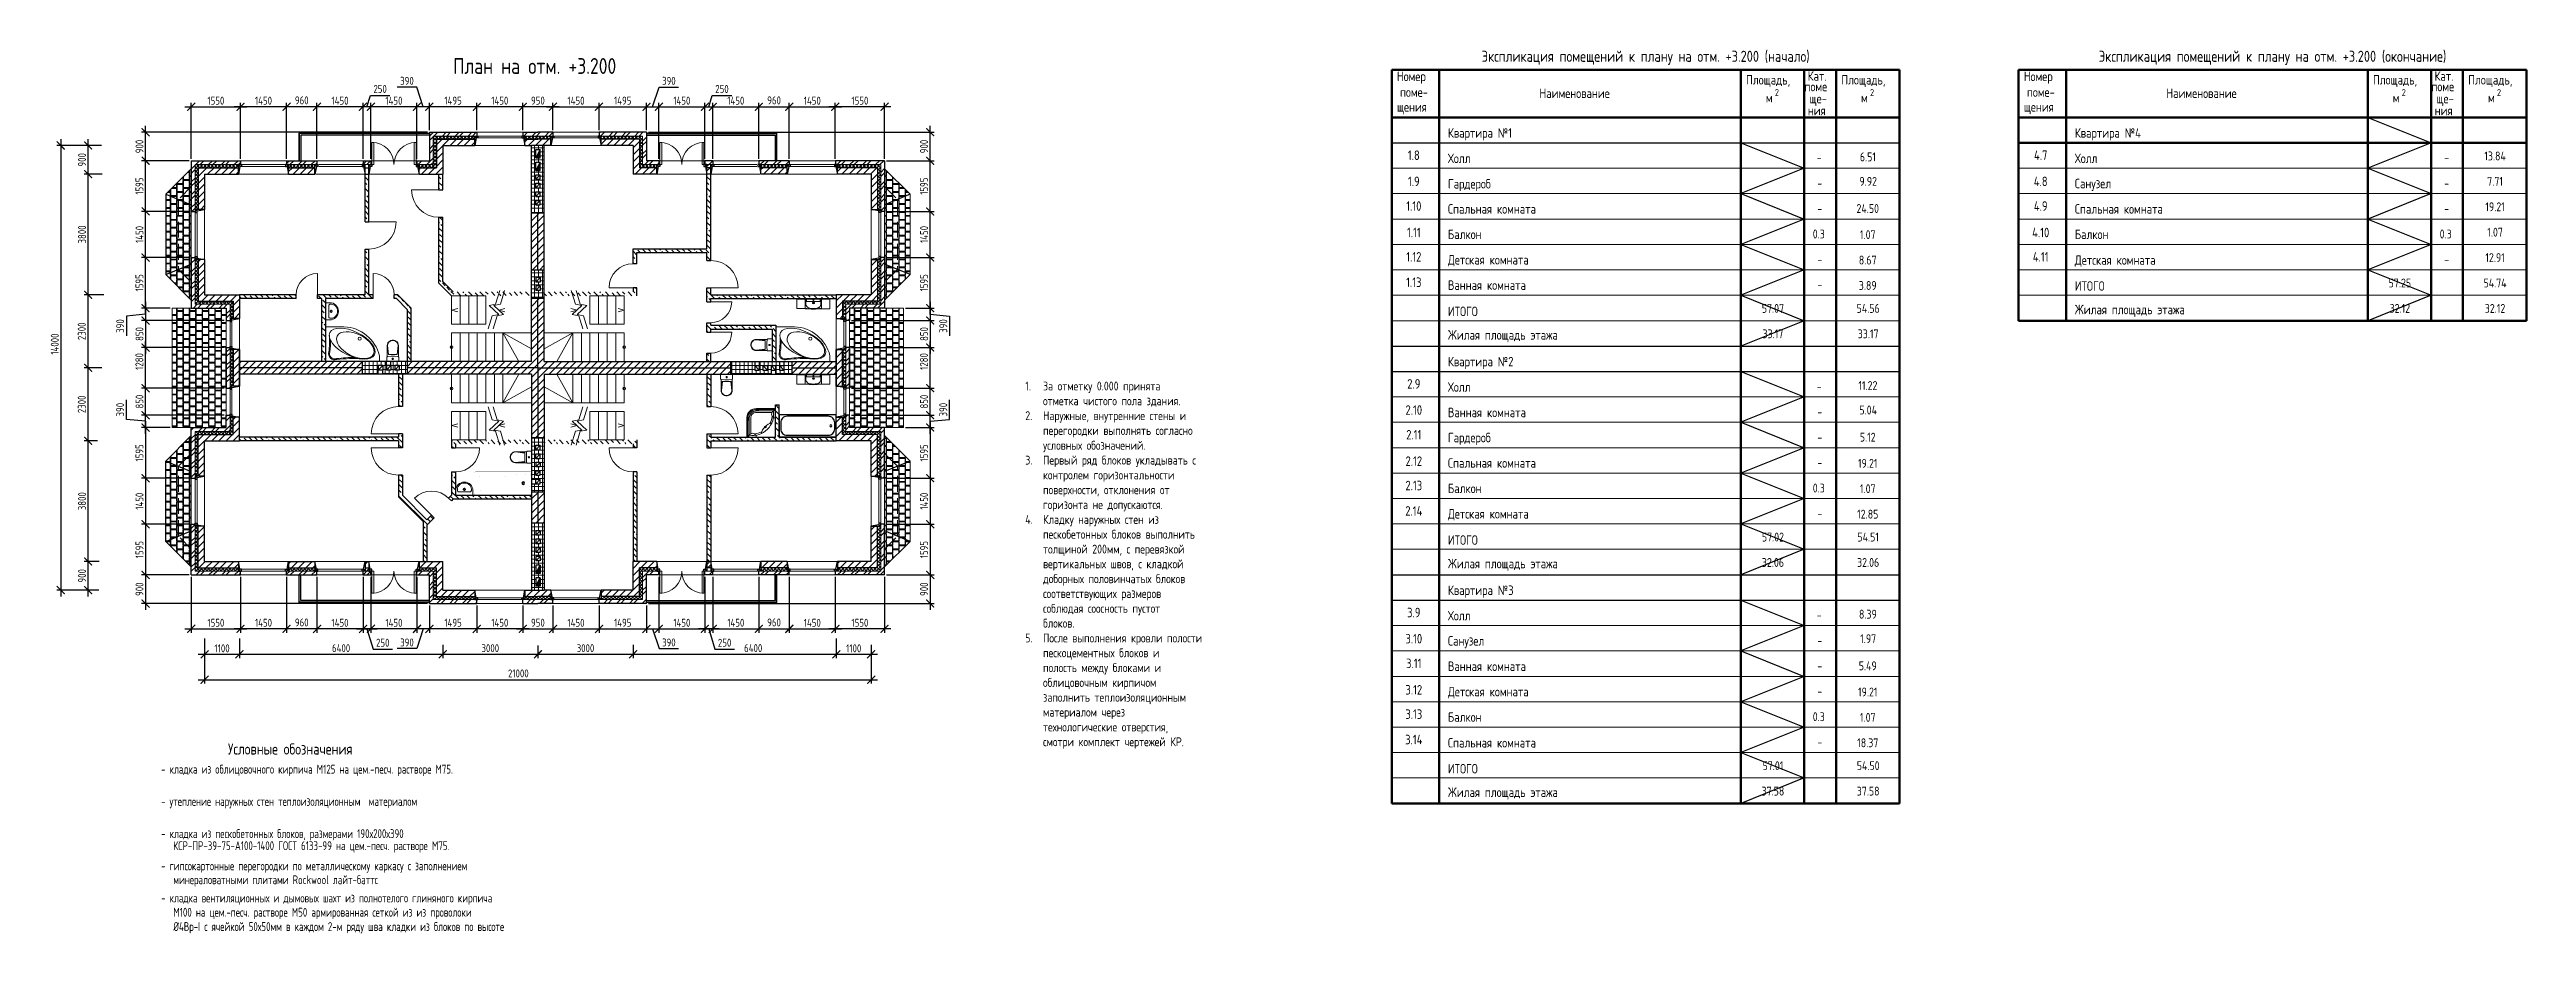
# Model space of a CAD drawing. Header units: millimetres. Extents: x -56498 to 234605, y -296269 to -29969.
# Drawn here: x 70197 to 148230, y -147421 to -119588 of the extents above; entities that cross this region are included whole.
import ezdxf
from ezdxf.enums import TextEntityAlignment as Align

# ---------------------------------------------------------------- set-up
doc = ezdxf.new("R2010")
doc.units = ezdxf.units.MM
doc.header["$LTSCALE"] = 100
doc.header["$PDMODE"] = 35
doc.linetypes.add('GOST2.303 4', pattern=[7, 5, -2, 0])
doc.linetypes.add('HIDDEN', pattern=[0.375, 0.25, -0.125])
for name, color, linetype, lineweight in [('0.3', 7, 'Continuous', 30), ('0.5', 7, 'Continuous', 50), ('Примітки 0.09', 200, 'Continuous', 9), ('Розміри 0.09', 5, 'Continuous', 9), ('Сантехника', 3, 'Continuous', 25), ('Сантехніка 0.18', 92, 'Continuous', 18), ('Тонкі 0.18', 142, 'Continuous', 18), ('Штрихові 0.18', 7, 'GOST2.303 4', 18), ('Штрихування 0.09', 253, 'Continuous', 9)]:
    doc.layers.add(name, color=color, linetype=linetype, lineweight=lineweight)
doc.layers.add('ViewPorts', color=240, linetype='Continuous', plot=False)
doc.styles.add('GOST 2.304', font='CS_Gost2304.shx')
doc.styles.add('SPDS', font='SPDS.shx', dxfattribs={"width": 0.9})
doc.dimstyles.new('SPDS', dxfattribs={"dimscale": 100, "dimtxt": 2.5, "dimasz": 2.5, "dimexe": 1.25, "dimexo": 0.625, "dimtad": 1, "dimrnd": 0.001, "dimtxsty": 'GOST 2.304', "dimblk": 'ARCHTICK', "dimcen": 2.5, "dimdle": 2, "dimadec": 0, "dimazin": 2, "dimtfac": 0.75, "dimtmove": 1, "dimatfit": 3, "dimfxl": 0, "dimtolj": 1, "dimarcsym": 0})
pattern_1 = [(270, (-42000, -29715), (200, -125), [220, -30]), (270, (-41985, -29715), (200, -125), [220, -30]), (0, (-42000, -29935), (200, 125), [200, -200]), (0, (-42000, -29965), (200, 125), [200, -200])]
pattern_2 = [(270, (213164.58, -29715), (-200, -125), [220, -30]), (270, (213149.58, -29715), (-200, -125), [220, -30]), (180, (213164.58, -29935), (-200, 125), [200, -200]), (180, (213164.58, -29965), (-200, 125), [200, -200])]

msp = doc.modelspace()

# ---------------------------------------------------------------- texts
at = {"layer": 'Примітки 0.09'}
for s, height, style, p in [('План на отм. +3.200', 500, 'SPDS', (85480.507, -120356.241)), ('Экспликация помещений к плану на отм. +3.200 (начало)', 350, 'GOST 2.304', (120479.617, -119975.082)), ('Экспликация помещений к плану на отм. +3.200 (окончание)', 350, 'GOST 2.304', (140229.617, -119975.082)), ('6.51', 280, 'GOST 2.304', (127481.917, -123108.165)), ('13.84', 280, 'GOST 2.304', (147240.601, -123079.176)), ('9.92', 280, 'GOST 2.304', (127490.601, -123879.176)), ('7.71', 280, 'GOST 2.304', (147240.601, -123879.176)), ('24.50', 280, 'GOST 2.304', (127477.175, -124734.321)), ('19.21', 280, 'GOST 2.304', (147240.601, -124679.176)), ('1.07', 280, 'GOST 2.304', (127477.175, -125557.56)), ('1.07', 280, 'GOST 2.304', (147240.601, -125479.176)), ('8.67', 280, 'GOST 2.304', (127477.175, -126357.56)), ('12.91', 280, 'GOST 2.304', (147240.601, -126279.176)), ('3.89', 280, 'GOST 2.304', (127477.175, -127157.56)), ('57.25', 280, 'GOST 2.304', (144240.601, -127079.176)), ('54.74', 280, 'GOST 2.304', (147240.601, -127079.176)), ('57.07', 280, 'GOST 2.304', (124490.601, -127879.176)), ('54.56', 280, 'GOST 2.304', (127490.601, -127879.176)), ('32.12', 280, 'GOST 2.304', (144240.601, -127879.176)), ('32.12', 280, 'GOST 2.304', (147240.601, -127879.176)), ('33.17', 280, 'GOST 2.304', (124490.601, -128679.176)), ('33.17', 280, 'GOST 2.304', (127490.601, -128679.176)), ('11.22', 280, 'GOST 2.304', (127481.917, -130308.165)), ('5.04', 280, 'GOST 2.304', (127490.601, -131079.176)), ('5.12', 280, 'GOST 2.304', (127477.175, -131934.321)), ('19.21', 280, 'GOST 2.304', (127477.175, -132757.56)), ('1.07', 280, 'GOST 2.304', (127477.175, -133557.56)), ('12.85', 280, 'GOST 2.304', (127477.175, -134357.56)), ('57.02', 280, 'GOST 2.304', (124490.601, -135079.176)), ('54.51', 280, 'GOST 2.304', (127490.601, -135079.176)), ('32.06', 280, 'GOST 2.304', (124490.601, -135879.176)), ('32.06', 280, 'GOST 2.304', (127490.601, -135879.176)), ('8.39', 280, 'GOST 2.304', (127481.917, -137508.165)), ('1.97', 280, 'GOST 2.304', (127490.601, -138279.176)), ('5.49', 280, 'GOST 2.304', (127477.175, -139134.321)), ('19.21', 280, 'GOST 2.304', (127477.175, -139957.56)), ('1.07', 280, 'GOST 2.304', (127477.175, -140757.56)), ('57.01', 280, 'GOST 2.304', (124490.601, -142279.176)), ('18.37', 280, 'GOST 2.304', (127477.175, -141557.56)), ('54.50', 280, 'GOST 2.304', (127490.601, -142279.176)), ('37.58', 280, 'GOST 2.304', (124490.601, -143079.176)), ('37.58', 280, 'GOST 2.304', (127490.601, -143079.176))]:
    msp.add_text(s, height=height, dxfattribs=dict(at, style=style)).set_placement(p, align=Align.CENTER)
at = {"layer": 'Примітки 0.09', "style": 'GOST 2.304'}
for s, height, p in [('Номер', 300, (112644.346, -120583.181)), ('поме-', 300, (112743.012, -121077.835)), ('Наименование', 300, (117133.908, -121113.831)), ('Площадь,', 300, (123644.702, -120690.297)), ('2', 220, (124548.57, -121052.792)), ('поме', 300, (125486.731, -120902.936)), ('Кат.', 300, (125584.18, -120572.845)), ('Площадь,', 300, (126644.702, -120690.297)), ('2', 220, (127548.57, -121052.792)), ('Номер', 300, (132394.346, -120583.181)), ('поме-', 300, (132493.012, -121077.835)), ('Наименование', 300, (136883.908, -121113.831)), ('Площадь,', 300, (143394.702, -120690.297)), ('2', 220, (144298.57, -121052.792)), ('поме', 300, (145236.731, -120902.936)), ('Кат.', 300, (145334.18, -120572.845)), ('Площадь,', 300, (146394.702, -120690.297)), ('2', 220, (147298.57, -121052.792)), ('щения', 300, (112644.346, -121545.34)), ('м', 300, (124266.335, -121255.491)), ('ния', 300, (125589.595, -121659.247)), ('ще-', 300, (125643.734, -121283.963)), ('м', 300, (127266.335, -121255.491)), ('щения', 300, (132394.346, -121545.34)), ('м', 300, (144016.335, -121255.491)), ('ния', 300, (145339.595, -121659.247)), ('ще-', 300, (145393.734, -121283.963)), ('м', 300, (147016.335, -121255.491))]:
    msp.add_text(s, height=height, rotation=360, dxfattribs=at).set_placement(p)
for s, height, p in [('Квартира №1', 300, (114251.163, -122364.573)), ('Квартира №4', 300, (134001.163, -122364.573)), ('Холл', 300, (114251.163, -123164.573)), (' -', 280, (125725.22, -123136.301)), ('Холл', 300, (134001.163, -123164.573)), ('  -', 280, (145351.324, -123136.301)), ('Гардероб', 300, (114251.163, -123964.573)), ('  -', 280, (125601.324, -123936.301)), ('Санузел', 300, (134001.163, -123956.806)), ('  -', 280, (145351.324, -123936.301)), ('Спальная комната', 300, (114251.163, -124756.806)), ('  -', 280, (125601.324, -124736.301)), ('Спальная комната', 300, (134001.163, -124756.806)), ('  -', 280, (145351.324, -124736.301)), ('Балкон', 300, (114251.163, -125556.806)), (' 0.3', 280, (125601.324, -125536.301)), ('Балкон', 300, (134001.163, -125556.806)), (' 0.3', 280, (145351.324, -125536.301)), ('Детская комната', 300, (114251.163, -126356.806)), ('  -', 280, (125601.324, -126336.301)), ('Детская комната', 300, (134001.163, -126366.126)), ('  -', 280, (145351.324, -126336.301)), ('Ванная комната', 300, (114251.163, -127156.806)), ('  -', 280, (125601.324, -127136.301)), ('ИТОГО', 300, (134001.163, -127184.003)), ('ИТОГО', 300, (114251.163, -127984.003)), ('Жилая площадь этажа', 300, (134001.163, -127924.003)), ('Жилая площадь этажа', 300, (114251.163, -128724.003)), ('Квартира №2', 300, (114251.163, -129564.573)), ('Холл', 300, (114251.163, -130364.573)), (' -', 280, (125725.22, -130336.301)), ('Ванная комната', 300, (114251.163, -131164.573)), ('  -', 280, (125601.324, -131136.301)), ('Гардероб', 300, (114251.163, -131956.806)), ('  -', 280, (125601.324, -131936.301)), ('Спальная комната', 300, (114251.163, -132756.806)), ('  -', 280, (125601.324, -132736.301)), ('Балкон', 300, (114251.163, -133556.806)), (' 0.3', 280, (125601.324, -133536.301)), ('Детская комната', 300, (114251.163, -134356.806)), ('  -', 280, (125601.324, -134336.301)), ('ИТОГО', 300, (114251.163, -135184.003)), ('Жилая площадь этажа', 300, (114251.163, -135924.003)), ('Квартира №3', 300, (114251.163, -136764.573)), ('Холл', 300, (114251.163, -137564.573)), ('Санузел', 300, (114251.163, -138356.806)), (' -', 280, (125725.22, -137536.301)), ('Ванная комната', 300, (114251.163, -139156.806)), ('  -', 280, (125601.324, -138336.301)), ('Детская комната', 300, (114251.163, -139956.806)), ('  -', 280, (125601.324, -139136.301)), ('Балкон', 300, (114251.163, -140756.806)), (' 0.3', 280, (125601.324, -140736.301)), ('  -', 280, (125601.324, -139936.301)), ('Условные обозначения', 350, (75818.626, -141788.548)), ('Спальная комната', 300, (114251.163, -141566.126)), ('  -', 280, (125601.324, -141536.301)), ('ИТОГО', 300, (114251.163, -142384.003)), ('Жилая площадь этажа', 300, (114251.163, -143124.003))]:
    msp.add_text(s, height=height, dxfattribs=at).set_placement(p)
for s, p in [('1.8', (113176.44, -123065.795)), ('4.7', (132926.44, -123065.795)), ('1.9', (113176.44, -123889.033)), ('4.8', (132926.44, -123889.033)), ('1.10', (113176.44, -124665.795)), ('4.9', (132926.44, -124665.795)), ('1.11', (113176.44, -125498.505)), ('4.10', (132926.44, -125498.505)), ('1.12', (113176.44, -126265.795)), ('4.11', (132926.44, -126265.795)), ('1.13', (113176.44, -127065.795)), ('2.9', (113176.44, -130265.795)), ('2.10', (113176.44, -131089.033)), ('2.11', (113176.44, -131865.795)), ('2.12', (113176.44, -132698.505)), ('2.13', (113176.44, -133465.795)), ('2.14', (113176.44, -134265.795)), ('3.9', (113176.44, -137465.795)), ('3.10', (113176.44, -138289.033)), ('3.11', (113176.44, -139065.795)), ('3.12', (113176.44, -139898.505)), ('3.13', (113176.44, -140665.795)), ('3.14', (113176.44, -141465.795))]:
    msp.add_text(s, height=300, rotation=360, dxfattribs=at).set_placement(p, align=Align.CENTER)
at = {"layer": 'Примітки 0.09', "ltscale": 0.5, "style": 'GOST 2.304', "width": 0.9}
for s, p in [('- кладка из облицовочного кирпича М125 на цем.-песч. растворе М75.', (73710.115, -142389.061)), ('- утепление наружных стен теплоизоляционным  материалом', (73710.115, -143403.58)), ('- кладка из пескобетонных блоков, размерами 190х200х390 ', (73710.115, -144418.099)), ('   КСP-ПР-39-75-А100-1400 ГОСТ 6133-99 на цем.-песч. растворе М75.', (73710.115, -144797.944)), ('- гипсокартонные перегородки по металлическому каркасу с заполнением', (73710.115, -145432.618)), ('   минераловатными плитами Rockwool лайт-баттс', (73710.115, -145869.647)), ('- кладка вентиляционных и дымовых шахт из полнотелого глиняного кирпича', (73710.115, -146444.391)), ('   М100 на цем.-песч. растворе М50 армированная сеткой из из проволоки', (73710.115, -146893.721)), ('   %%C4Вр-I с ячейкой 50х50мм в каждом 2-м ряду шва кладки из блоков по высоте', (73710.115, -147344.4))]:
    msp.add_text(s, height=280, dxfattribs=at).set_placement(p)
at = {"layer": 'Примітки 0.09', "ltscale": 1000000.0, "insert": (100936.115, -130043.567), "char_height": 280, "width": 6830.74951, "attachment_point": 1, "style": 'SPDS'}
msp.add_mtext('\\pi-560,l560,t560,653.21;{\\W1;1.^IЗа отметку 0.000 принята \\P\\pi0,t653.21;отметка чистого пола здания.\\P\\pi-560,t560,653.21;2.^IНаружные, внутренние стены и \\P\\pi0,t653.21;перегородки выполнять согласно \\Pусловных обозначений.\\P\\pi-560,t560,653.21;\\A1;3.^IПервый ряд блоков укладывать с \\P\\pi0,t653.21;контролем горизонтальности \\Pповерхности, отклонения от \\Pгоризонта не допускаются.\\P\\pi-560,t560,653.21;4.^IКладку наружных стен из \\P\\pi0,t653.21;пескобетонных блоков выполнить \\Pтолщиной 200мм, с перевязкой \\Pвертикальных швов, с кладкой \\Pдоборных половинчатых блоков \\Pсоответствующих размеров \\Pсоблюдая соосность пустот \\Pблоков.\\P\\pi-560,t560,653.21;5.^IПосле выполнения кровли полости \\P\\pi0,t653.21;пескоцементных блоков и \\Pполость между блоками и \\Pоблицовочным кирпичом \\Pзаполнить \\A0;теплоизоляционным  \\Pматериалом\\A1; через \\Pтехнологические отверстия, \\Pсмотри комплект чертежей КР.}', dxfattribs=at)

# ---------------------------------------------------------------- blocks, each defined once
blk = doc.blocks.new('_ArchTick')
at = {"color": 0, "linetype": 'ByBlock', "const_width": 0.15}
blk.add_lwpolyline([(-0.5, -0.5), (0.5, 0.5)], dxfattribs=at)
blk = doc.blocks.new('*D143')
at = {"layer": 'Defpoints', "color": 0, "transparency": 16777216}
for p in [(75082, -138074), (76182, -138074), (76182, -138630)]:
    blk.add_point(p, dxfattribs=at)
at = {"layer": 'Розміри 0.09', "color": 0, "lineweight": -2, "transparency": 16777216}
for p, q in [((74882, -138630), (76382, -138630)), ((75082, -138137), (75082, -138755)), ((76182, -138137), (76182, -138755))]:
    blk.add_line(p, q, dxfattribs=at)
at = {"layer": 'Розміри 0.09', "color": 0, "lineweight": -2, "transparency": 16777216, "xscale": 250, "yscale": 250, "zscale": 250, "rotation": 180}
blk.add_blockref('_ArchTick', (75082, -138630), dxfattribs=at)
at = {"layer": 'Розміри 0.09', "color": 0, "lineweight": -2, "transparency": 16777216, "xscale": 250, "yscale": 250, "zscale": 250}
blk.add_blockref('_ArchTick', (76182, -138630), dxfattribs=at)
at = {"layer": 'Розміри 0.09', "color": 0, "transparency": 16777216, "insert": (75632, -138443), "char_height": 250, "attachment_point": 5, "style": 'GOST 2.304'}
blk.add_mtext('\\A1;1100', dxfattribs=at)
blk = doc.blocks.new('*D144')
at = {"layer": 'Defpoints', "color": 0, "transparency": 16777216}
for p in [(76182, -138074), (82582, -138274), (82582, -138630)]:
    blk.add_point(p, dxfattribs=at)
at = {"layer": 'Розміри 0.09', "color": 0, "lineweight": -2, "transparency": 16777216}
for p, q in [((75982, -138630), (82782, -138630)), ((76182, -138137), (76182, -138755)), ((82582, -138336), (82582, -138755))]:
    blk.add_line(p, q, dxfattribs=at)
at = {"layer": 'Розміри 0.09', "color": 0, "lineweight": -2, "transparency": 16777216, "xscale": 250, "yscale": 250, "zscale": 250, "rotation": 180}
blk.add_blockref('_ArchTick', (76182, -138630), dxfattribs=at)
at = {"layer": 'Розміри 0.09', "color": 0, "lineweight": -2, "transparency": 16777216, "xscale": 250, "yscale": 250, "zscale": 250}
blk.add_blockref('_ArchTick', (82582, -138630), dxfattribs=at)
at = {"layer": 'Розміри 0.09', "color": 0, "transparency": 16777216, "insert": (79382, -138436), "char_height": 250, "attachment_point": 5, "style": 'GOST 2.304'}
blk.add_mtext('\\A1;6400', dxfattribs=at)
blk = doc.blocks.new('*D145')
at = {"layer": 'Defpoints', "color": 0, "transparency": 16777216}
for p in [(82582, -138274), (85582, -138293), (85582, -138630)]:
    blk.add_point(p, dxfattribs=at)
at = {"layer": 'Розміри 0.09', "color": 0, "lineweight": -2, "transparency": 16777216}
for p, q in [((82382, -138630), (85782, -138630)), ((82582, -138336), (82582, -138755)), ((85582, -138355), (85582, -138755))]:
    blk.add_line(p, q, dxfattribs=at)
at = {"layer": 'Розміри 0.09', "color": 0, "lineweight": -2, "transparency": 16777216, "xscale": 250, "yscale": 250, "zscale": 250, "rotation": 180}
blk.add_blockref('_ArchTick', (82582, -138630), dxfattribs=at)
at = {"layer": 'Розміри 0.09', "color": 0, "lineweight": -2, "transparency": 16777216, "xscale": 250, "yscale": 250, "zscale": 250}
blk.add_blockref('_ArchTick', (85582, -138630), dxfattribs=at)
at = {"layer": 'Розміри 0.09', "color": 0, "transparency": 16777216, "insert": (84082, -138438), "char_height": 250, "attachment_point": 5, "style": 'GOST 2.304'}
blk.add_mtext('\\A1;3000', dxfattribs=at)
blk = doc.blocks.new('*D146')
at = {"layer": 'Defpoints', "color": 0, "transparency": 16777216}
for p in [(85582, -138293), (88582, -138274), (88582, -138630)]:
    blk.add_point(p, dxfattribs=at)
at = {"layer": 'Розміри 0.09', "color": 0, "lineweight": -2, "transparency": 16777216}
for p, q in [((85382, -138630), (88782, -138630)), ((85582, -138355), (85582, -138755)), ((88582, -138336), (88582, -138755))]:
    blk.add_line(p, q, dxfattribs=at)
at = {"layer": 'Розміри 0.09', "color": 0, "lineweight": -2, "transparency": 16777216, "xscale": 250, "yscale": 250, "zscale": 250, "rotation": 180}
blk.add_blockref('_ArchTick', (85582, -138630), dxfattribs=at)
at = {"layer": 'Розміри 0.09', "color": 0, "lineweight": -2, "transparency": 16777216, "xscale": 250, "yscale": 250, "zscale": 250}
blk.add_blockref('_ArchTick', (88582, -138630), dxfattribs=at)
at = {"layer": 'Розміри 0.09', "color": 0, "transparency": 16777216, "insert": (87082, -138438), "char_height": 250, "attachment_point": 5, "style": 'GOST 2.304'}
blk.add_mtext('\\A1;3000', dxfattribs=at)
blk = doc.blocks.new('*D147')
at = {"layer": 'Defpoints', "color": 0, "transparency": 16777216}
for p in [(94982, -138074), (88582, -138274), (94982, -138630)]:
    blk.add_point(p, dxfattribs=at)
at = {"layer": 'Розміри 0.09', "color": 0, "lineweight": -2, "transparency": 16777216}
for p, q in [((88382, -138630), (95182, -138630)), ((88582, -138336), (88582, -138755)), ((94982, -138137), (94982, -138755))]:
    blk.add_line(p, q, dxfattribs=at)
at = {"layer": 'Розміри 0.09', "color": 0, "lineweight": -2, "transparency": 16777216, "xscale": 250, "yscale": 250, "zscale": 250, "rotation": 180}
blk.add_blockref('_ArchTick', (88582, -138630), dxfattribs=at)
at = {"layer": 'Розміри 0.09', "color": 0, "lineweight": -2, "transparency": 16777216, "xscale": 250, "yscale": 250, "zscale": 250}
blk.add_blockref('_ArchTick', (94982, -138630), dxfattribs=at)
at = {"layer": 'Розміри 0.09', "color": 0, "transparency": 16777216, "insert": (92365, -138436), "char_height": 250, "attachment_point": 5, "style": 'GOST 2.304'}
blk.add_mtext('\\A1;6400', dxfattribs=at)
blk = doc.blocks.new('*D148')
at = {"layer": 'Defpoints', "color": 0, "transparency": 16777216}
for p in [(94982, -138074), (96082, -138266), (96082, -138630)]:
    blk.add_point(p, dxfattribs=at)
at = {"layer": 'Розміри 0.09', "color": 0, "lineweight": -2, "transparency": 16777216}
for p, q in [((94782, -138630), (96282, -138630)), ((94982, -138137), (94982, -138755)), ((96082, -138328), (96082, -138755))]:
    blk.add_line(p, q, dxfattribs=at)
at = {"layer": 'Розміри 0.09', "color": 0, "lineweight": -2, "transparency": 16777216, "xscale": 250, "yscale": 250, "zscale": 250, "rotation": 180}
blk.add_blockref('_ArchTick', (94982, -138630), dxfattribs=at)
at = {"layer": 'Розміри 0.09', "color": 0, "lineweight": -2, "transparency": 16777216, "xscale": 250, "yscale": 250, "zscale": 250}
blk.add_blockref('_ArchTick', (96082, -138630), dxfattribs=at)
at = {"layer": 'Розміри 0.09', "color": 0, "transparency": 16777216, "insert": (95532, -138443), "char_height": 250, "attachment_point": 5, "style": 'GOST 2.304'}
blk.add_mtext('\\A1;1100', dxfattribs=at)
blk = doc.blocks.new('*D149')
at = {"layer": 'Defpoints', "color": 0, "transparency": 16777216}
for p in [(75082, -138630), (96082, -138630), (96082, -139430)]:
    blk.add_point(p, dxfattribs=at)
at = {"layer": 'Розміри 0.09', "color": 0, "lineweight": -2, "transparency": 16777216}
for p, q in [((75082, -138693), (75082, -139555)), ((96082, -138693), (96082, -139555)), ((74882, -139430), (96282, -139430))]:
    blk.add_line(p, q, dxfattribs=at)
at = {"layer": 'Розміри 0.09', "color": 0, "lineweight": -2, "transparency": 16777216, "xscale": 250, "yscale": 250, "zscale": 250, "rotation": 180}
blk.add_blockref('_ArchTick', (75082, -139430), dxfattribs=at)
at = {"layer": 'Розміри 0.09', "color": 0, "lineweight": -2, "transparency": 16777216, "xscale": 250, "yscale": 250, "zscale": 250}
blk.add_blockref('_ArchTick', (96082, -139430), dxfattribs=at)
at = {"layer": 'Розміри 0.09', "color": 0, "transparency": 16777216, "insert": (84966, -139233), "char_height": 250, "attachment_point": 5, "style": 'GOST 2.304'}
blk.add_mtext('\\A1;21000', dxfattribs=at)
blk = doc.blocks.new('*D150')
at = {"layer": 'Defpoints', "color": 0, "transparency": 16777216}
for p in [(74662, -136130), (76212, -136130), (76212, -137830)]:
    blk.add_point(p, dxfattribs=at)
at = {"layer": 'Розміри 0.09', "color": 0, "lineweight": -2, "transparency": 16777216}
for p, q in [((74662, -136193), (74662, -137955)), ((76212, -136193), (76212, -137955)), ((74462, -137830), (76412, -137830))]:
    blk.add_line(p, q, dxfattribs=at)
at = {"layer": 'Розміри 0.09', "color": 0, "lineweight": -2, "transparency": 16777216, "xscale": 250, "yscale": 250, "zscale": 250, "rotation": 180}
blk.add_blockref('_ArchTick', (74662, -137830), dxfattribs=at)
at = {"layer": 'Розміри 0.09', "color": 0, "lineweight": -2, "transparency": 16777216, "xscale": 250, "yscale": 250, "zscale": 250}
blk.add_blockref('_ArchTick', (76212, -137830), dxfattribs=at)
at = {"layer": 'Розміри 0.09', "color": 0, "transparency": 16777216, "insert": (75437, -137638), "char_height": 250, "attachment_point": 5, "style": 'GOST 2.304'}
blk.add_mtext('\\A1;1550', dxfattribs=at)
blk = doc.blocks.new('*D151')
at = {"layer": 'Defpoints', "color": 0, "transparency": 16777216}
for p in [(71414, -135710), (71828, -135710), (71809, -136610)]:
    blk.add_point(p, dxfattribs=at)
at = {"layer": 'Розміри 0.09', "color": 0, "lineweight": -2, "transparency": 16777216}
for p, q in [((71765, -135710), (71289, -135710)), ((71414, -136810), (71414, -135510)), ((71747, -136610), (71289, -136610))]:
    blk.add_line(p, q, dxfattribs=at)
at = {"layer": 'Розміри 0.09', "color": 0, "lineweight": -2, "transparency": 16777216, "xscale": 250, "yscale": 250, "zscale": 250}
for p, rotation in [((71414, -135710), 90), ((71414, -136610), 270)]:
    blk.add_blockref('_ArchTick', p, dxfattribs=dict(at, rotation=rotation))
at = {"layer": 'Розміри 0.09', "color": 0, "transparency": 16777216, "insert": (71219, -136160), "char_height": 250, "attachment_point": 5, "rotation": 90, "style": 'GOST 2.304'}
blk.add_mtext('\\A1;900', dxfattribs=at)
blk = doc.blocks.new('*D152')
at = {"layer": 'Defpoints', "color": 0, "transparency": 16777216}
for p in [(71414, -131910), (71768, -131910), (71828, -135710)]:
    blk.add_point(p, dxfattribs=at)
at = {"layer": 'Розміри 0.09', "color": 0, "lineweight": -2, "transparency": 16777216}
for p, q in [((71414, -135910), (71414, -131710)), ((71705, -131910), (71289, -131910)), ((71765, -135710), (71289, -135710))]:
    blk.add_line(p, q, dxfattribs=at)
at = {"layer": 'Розміри 0.09', "color": 0, "lineweight": -2, "transparency": 16777216, "xscale": 250, "yscale": 250, "zscale": 250}
for p, rotation in [((71414, -131910), 90), ((71414, -135710), 270)]:
    blk.add_blockref('_ArchTick', p, dxfattribs=dict(at, rotation=rotation))
at = {"layer": 'Розміри 0.09', "color": 0, "transparency": 16777216, "insert": (71221, -133810), "char_height": 250, "attachment_point": 5, "rotation": 90, "style": 'GOST 2.304'}
blk.add_mtext('\\A1;3800', dxfattribs=at)
blk = doc.blocks.new('*D153')
at = {"layer": 'Defpoints', "color": 0, "transparency": 16777216}
for p in [(71414, -129610), (71904, -129610), (71768, -131910)]:
    blk.add_point(p, dxfattribs=at)
at = {"layer": 'Розміри 0.09', "color": 0, "lineweight": -2, "transparency": 16777216}
for p, q in [((71414, -132110), (71414, -129410)), ((71841, -129610), (71289, -129610)), ((71705, -131910), (71289, -131910))]:
    blk.add_line(p, q, dxfattribs=at)
at = {"layer": 'Розміри 0.09', "color": 0, "lineweight": -2, "transparency": 16777216, "xscale": 250, "yscale": 250, "zscale": 250}
for p, rotation in [((71414, -129610), 90), ((71414, -131910), 270)]:
    blk.add_blockref('_ArchTick', p, dxfattribs=dict(at, rotation=rotation))
at = {"layer": 'Розміри 0.09', "color": 0, "transparency": 16777216, "insert": (71211, -130760), "char_height": 250, "attachment_point": 5, "rotation": 90, "style": 'GOST 2.304'}
blk.add_mtext('\\A1;2300', dxfattribs=at)
blk = doc.blocks.new('*D154')
at = {"layer": 'Defpoints', "color": 0, "transparency": 16777216}
for p in [(71414, -127310), (71965, -127310), (71904, -129610)]:
    blk.add_point(p, dxfattribs=at)
at = {"layer": 'Розміри 0.09', "color": 0, "lineweight": -2, "transparency": 16777216}
for p, q in [((71414, -129810), (71414, -127110)), ((71902, -127310), (71289, -127310)), ((71841, -129610), (71289, -129610))]:
    blk.add_line(p, q, dxfattribs=at)
at = {"layer": 'Розміри 0.09', "color": 0, "lineweight": -2, "transparency": 16777216, "xscale": 250, "yscale": 250, "zscale": 250}
for p, rotation in [((71414, -127310), 90), ((71414, -129610), 270)]:
    blk.add_blockref('_ArchTick', p, dxfattribs=dict(at, rotation=rotation))
at = {"layer": 'Розміри 0.09', "color": 0, "transparency": 16777216, "insert": (71211, -128460), "char_height": 250, "attachment_point": 5, "rotation": 90, "style": 'GOST 2.304'}
blk.add_mtext('\\A1;2300', dxfattribs=at)
blk = doc.blocks.new('*D155')
at = {"layer": 'Defpoints', "color": 0, "transparency": 16777216}
for p in [(71414, -123510), (71921, -123510), (71965, -127310)]:
    blk.add_point(p, dxfattribs=at)
at = {"layer": 'Розміри 0.09', "color": 0, "lineweight": -2, "transparency": 16777216}
for p, q in [((71859, -123510), (71289, -123510)), ((71414, -127510), (71414, -123310)), ((71902, -127310), (71289, -127310))]:
    blk.add_line(p, q, dxfattribs=at)
at = {"layer": 'Розміри 0.09', "color": 0, "lineweight": -2, "transparency": 16777216, "xscale": 250, "yscale": 250, "zscale": 250}
for p, rotation in [((71414, -123510), 90), ((71414, -127310), 270)]:
    blk.add_blockref('_ArchTick', p, dxfattribs=dict(at, rotation=rotation))
at = {"layer": 'Розміри 0.09', "color": 0, "transparency": 16777216, "insert": (71221, -125410), "char_height": 250, "attachment_point": 5, "rotation": 90, "style": 'GOST 2.304'}
blk.add_mtext('\\A1;3800', dxfattribs=at)
blk = doc.blocks.new('*D156')
at = {"layer": 'Defpoints', "color": 0, "transparency": 16777216}
for p in [(71414, -122610), (71899, -122610), (71921, -123510)]:
    blk.add_point(p, dxfattribs=at)
at = {"layer": 'Розміри 0.09', "color": 0, "lineweight": -2, "transparency": 16777216}
for p, q in [((71414, -123710), (71414, -122410)), ((71836, -122610), (71289, -122610)), ((71859, -123510), (71289, -123510))]:
    blk.add_line(p, q, dxfattribs=at)
at = {"layer": 'Розміри 0.09', "color": 0, "lineweight": -2, "transparency": 16777216, "xscale": 250, "yscale": 250, "zscale": 250}
for p, rotation in [((71414, -122610), 90), ((71414, -123510), 270)]:
    blk.add_blockref('_ArchTick', p, dxfattribs=dict(at, rotation=rotation))
at = {"layer": 'Розміри 0.09', "color": 0, "transparency": 16777216, "insert": (71219, -123060), "char_height": 250, "attachment_point": 5, "rotation": 90, "style": 'GOST 2.304'}
blk.add_mtext('\\A1;900', dxfattribs=at)
blk = doc.blocks.new('*D157')
at = {"layer": 'Defpoints', "color": 0, "transparency": 16777216}
for p in [(71414, -122610), (70548, -136610), (71414, -136610)]:
    blk.add_point(p, dxfattribs=at)
at = {"layer": 'Розміри 0.09', "color": 0, "lineweight": -2, "transparency": 16777216}
for p, q in [((70548, -122410), (70548, -136810)), ((71351, -122610), (70423, -122610)), ((71351, -136610), (70423, -136610))]:
    blk.add_line(p, q, dxfattribs=at)
at = {"layer": 'Розміри 0.09', "color": 0, "lineweight": -2, "transparency": 16777216, "xscale": 250, "yscale": 250, "zscale": 250}
for p, rotation in [((70548, -122610), 90), ((70548, -136610), 270)]:
    blk.add_blockref('_ArchTick', p, dxfattribs=dict(at, rotation=rotation))
at = {"layer": 'Розміри 0.09', "color": 0, "transparency": 16777216, "insert": (70361, -128863), "char_height": 250, "attachment_point": 5, "rotation": 90, "style": 'GOST 2.304'}
blk.add_mtext('\\A1;14000', dxfattribs=at)
blk = doc.blocks.new('*D158')
at = {"layer": 'Defpoints', "color": 0, "transparency": 16777216}
for p in [(76212, -136130), (77662, -136130), (76212, -137830)]:
    blk.add_point(p, dxfattribs=at)
at = {"layer": 'Розміри 0.09', "color": 0, "lineweight": -2, "transparency": 16777216}
for p, q in [((76212, -136193), (76212, -137955)), ((77662, -136193), (77662, -137955)), ((77862, -137830), (76012, -137830))]:
    blk.add_line(p, q, dxfattribs=at)
at = {"layer": 'Розміри 0.09', "color": 0, "lineweight": -2, "transparency": 16777216, "xscale": 250, "yscale": 250, "zscale": 250, "rotation": 180}
blk.add_blockref('_ArchTick', (76212, -137830), dxfattribs=at)
at = {"layer": 'Розміри 0.09', "color": 0, "lineweight": -2, "transparency": 16777216, "xscale": 250, "yscale": 250, "zscale": 250}
blk.add_blockref('_ArchTick', (77662, -137830), dxfattribs=at)
at = {"layer": 'Розміри 0.09', "color": 0, "transparency": 16777216, "insert": (76937, -137638), "char_height": 250, "attachment_point": 5, "style": 'GOST 2.304'}
blk.add_mtext('\\A1;1450', dxfattribs=at)
blk = doc.blocks.new('*D159')
at = {"layer": 'Defpoints', "color": 0, "transparency": 16777216}
for p in [(83657, -137030), (85107, -137030), (83657, -137830)]:
    blk.add_point(p, dxfattribs=at)
at = {"layer": 'Розміри 0.09', "color": 0, "lineweight": -2, "transparency": 16777216}
for p, q in [((83657, -137093), (83657, -137955)), ((85107, -137093), (85107, -137955)), ((85307, -137830), (83457, -137830))]:
    blk.add_line(p, q, dxfattribs=at)
at = {"layer": 'Розміри 0.09', "color": 0, "lineweight": -2, "transparency": 16777216, "xscale": 250, "yscale": 250, "zscale": 250, "rotation": 180}
blk.add_blockref('_ArchTick', (83657, -137830), dxfattribs=at)
at = {"layer": 'Розміри 0.09', "color": 0, "lineweight": -2, "transparency": 16777216, "xscale": 250, "yscale": 250, "zscale": 250}
blk.add_blockref('_ArchTick', (85107, -137830), dxfattribs=at)
at = {"layer": 'Розміри 0.09', "color": 0, "transparency": 16777216, "insert": (84382, -137638), "char_height": 250, "attachment_point": 5, "style": 'GOST 2.304'}
blk.add_mtext('\\A1;1450', dxfattribs=at)
blk = doc.blocks.new('*D160')
at = {"layer": 'Defpoints', "color": 0, "transparency": 16777216}
for p in [(78622, -136130), (80072, -136130), (78622, -137830)]:
    blk.add_point(p, dxfattribs=at)
at = {"layer": 'Розміри 0.09', "color": 0, "lineweight": -2, "transparency": 16777216}
for p, q in [((78622, -136193), (78622, -137955)), ((80072, -136193), (80072, -137955)), ((80272, -137830), (78422, -137830))]:
    blk.add_line(p, q, dxfattribs=at)
at = {"layer": 'Розміри 0.09', "color": 0, "lineweight": -2, "transparency": 16777216, "xscale": 250, "yscale": 250, "zscale": 250, "rotation": 180}
blk.add_blockref('_ArchTick', (78622, -137830), dxfattribs=at)
at = {"layer": 'Розміри 0.09', "color": 0, "lineweight": -2, "transparency": 16777216, "xscale": 250, "yscale": 250, "zscale": 250}
blk.add_blockref('_ArchTick', (80072, -137830), dxfattribs=at)
at = {"layer": 'Розміри 0.09', "color": 0, "transparency": 16777216, "insert": (79347, -137638), "char_height": 250, "attachment_point": 5, "style": 'GOST 2.304'}
blk.add_mtext('\\A1;1450', dxfattribs=at)
blk = doc.blocks.new('*D161')
at = {"layer": 'Defpoints', "color": 0, "transparency": 16777216}
for p in [(80322, -136130), (81772, -136130), (80322, -137830)]:
    blk.add_point(p, dxfattribs=at)
at = {"layer": 'Розміри 0.09', "color": 0, "lineweight": -2, "transparency": 16777216}
for p, q in [((80322, -136193), (80322, -137955)), ((81772, -136193), (81772, -137955)), ((81972, -137830), (80122, -137830))]:
    blk.add_line(p, q, dxfattribs=at)
at = {"layer": 'Розміри 0.09', "color": 0, "lineweight": -2, "transparency": 16777216, "xscale": 250, "yscale": 250, "zscale": 250, "rotation": 180}
blk.add_blockref('_ArchTick', (80322, -137830), dxfattribs=at)
at = {"layer": 'Розміри 0.09', "color": 0, "lineweight": -2, "transparency": 16777216, "xscale": 250, "yscale": 250, "zscale": 250}
blk.add_blockref('_ArchTick', (81772, -137830), dxfattribs=at)
at = {"layer": 'Розміри 0.09', "color": 0, "transparency": 16777216, "insert": (81047, -137638), "char_height": 250, "attachment_point": 5, "style": 'GOST 2.304'}
blk.add_mtext('\\A1;1450', dxfattribs=at)
blk = doc.blocks.new('*D162')
at = {"layer": 'Defpoints', "color": 0, "transparency": 16777216}
for p in [(82162, -137030), (83657, -137030), (82162, -137830)]:
    blk.add_point(p, dxfattribs=at)
at = {"layer": 'Розміри 0.09', "color": 0, "lineweight": -2, "transparency": 16777216}
for p, q in [((82162, -137093), (82162, -137955)), ((83657, -137093), (83657, -137955)), ((83857, -137830), (81962, -137830))]:
    blk.add_line(p, q, dxfattribs=at)
at = {"layer": 'Розміри 0.09', "color": 0, "lineweight": -2, "transparency": 16777216, "xscale": 250, "yscale": 250, "zscale": 250, "rotation": 180}
blk.add_blockref('_ArchTick', (82162, -137830), dxfattribs=at)
at = {"layer": 'Розміри 0.09', "color": 0, "lineweight": -2, "transparency": 16777216, "xscale": 250, "yscale": 250, "zscale": 250}
blk.add_blockref('_ArchTick', (83657, -137830), dxfattribs=at)
at = {"layer": 'Розміри 0.09', "color": 0, "transparency": 16777216, "insert": (82910, -137636), "char_height": 250, "attachment_point": 5, "style": 'GOST 2.304'}
blk.add_mtext('\\A1;1495', dxfattribs=at)
blk = doc.blocks.new('*D163')
at = {"layer": 'Defpoints', "color": 0, "transparency": 16777216}
for p in [(81772, -136130), (82162, -137030), (81772, -137830)]:
    blk.add_point(p, dxfattribs=at)
at = {"layer": 'Розміри 0.09', "color": 0, "lineweight": -2, "transparency": 16777216}
for p, q in [((81772, -136193), (81772, -137955)), ((82162, -137093), (82162, -137955)), ((82362, -137830), (81572, -137830)), ((81967, -137830), (81763, -138453)), ((81763, -138453), (81151, -138453))]:
    blk.add_line(p, q, dxfattribs=at)
at = {"layer": 'Розміри 0.09', "color": 0, "lineweight": -2, "transparency": 16777216, "xscale": 250, "yscale": 250, "zscale": 250, "rotation": 180}
blk.add_blockref('_ArchTick', (81772, -137830), dxfattribs=at)
at = {"layer": 'Розміри 0.09', "color": 0, "lineweight": -2, "transparency": 16777216, "xscale": 250, "yscale": 250, "zscale": 250}
blk.add_blockref('_ArchTick', (82162, -137830), dxfattribs=at)
at = {"layer": 'Розміри 0.09', "color": 0, "transparency": 16777216, "insert": (81457, -138258), "char_height": 250, "attachment_point": 5, "style": 'GOST 2.304'}
blk.add_mtext('\\A1;390', dxfattribs=at)
blk = doc.blocks.new('*D164')
at = {"layer": 'Defpoints', "color": 0, "transparency": 16777216}
for p in [(77662, -136130), (78622, -136130), (77662, -137830)]:
    blk.add_point(p, dxfattribs=at)
at = {"layer": 'Розміри 0.09', "color": 0, "lineweight": -2, "transparency": 16777216}
for p, q in [((77662, -136193), (77662, -137955)), ((78622, -136193), (78622, -137955)), ((78822, -137830), (77462, -137830))]:
    blk.add_line(p, q, dxfattribs=at)
at = {"layer": 'Розміри 0.09', "color": 0, "lineweight": -2, "transparency": 16777216, "xscale": 250, "yscale": 250, "zscale": 250, "rotation": 180}
blk.add_blockref('_ArchTick', (77662, -137830), dxfattribs=at)
at = {"layer": 'Розміри 0.09', "color": 0, "lineweight": -2, "transparency": 16777216, "xscale": 250, "yscale": 250, "zscale": 250}
blk.add_blockref('_ArchTick', (78622, -137830), dxfattribs=at)
at = {"layer": 'Розміри 0.09', "color": 0, "transparency": 16777216, "insert": (78142, -137628), "char_height": 250, "attachment_point": 5, "style": 'GOST 2.304'}
blk.add_mtext('\\A1;960', dxfattribs=at)
blk = doc.blocks.new('*D165')
at = {"layer": 'Defpoints', "color": 0, "transparency": 16777216}
for p in [(74662, -136130), (73223, -137030), (82162, -137030)]:
    blk.add_point(p, dxfattribs=at)
at = {"layer": 'Розміри 0.09', "color": 0, "lineweight": -2, "transparency": 16777216}
for p, q in [((74600, -136130), (73098, -136130)), ((73223, -135930), (73223, -137230)), ((82100, -137030), (73098, -137030))]:
    blk.add_line(p, q, dxfattribs=at)
at = {"layer": 'Розміри 0.09', "color": 0, "lineweight": -2, "transparency": 16777216, "xscale": 250, "yscale": 250, "zscale": 250}
for p, rotation in [((73223, -136130), 90), ((73223, -137030), 270)]:
    blk.add_blockref('_ArchTick', p, dxfattribs=dict(at, rotation=rotation))
at = {"layer": 'Розміри 0.09', "color": 0, "transparency": 16777216, "insert": (73029, -136580), "char_height": 250, "attachment_point": 5, "rotation": 90, "style": 'GOST 2.304'}
blk.add_mtext('\\A1;900', dxfattribs=at)
blk = doc.blocks.new('*D166')
at = {"layer": 'Defpoints', "color": 0, "transparency": 16777216}
for p in [(73223, -131100), (73762, -131490), (75762, -131100)]:
    blk.add_point(p, dxfattribs=at)
at = {"layer": 'Розміри 0.09', "color": 0, "lineweight": -2, "transparency": 16777216}
for p, q in [((72617, -131233), (72617, -130620)), ((73223, -131690), (73223, -130900)), ((73223, -131295), (72617, -131233)), ((75700, -131100), (73098, -131100)), ((73700, -131490), (73098, -131490))]:
    blk.add_line(p, q, dxfattribs=at)
at = {"layer": 'Розміри 0.09', "color": 0, "lineweight": -2, "transparency": 16777216, "xscale": 250, "yscale": 250, "zscale": 250}
for p, rotation in [((73223, -131100), 90), ((73223, -131490), 270)]:
    blk.add_blockref('_ArchTick', p, dxfattribs=dict(at, rotation=rotation))
at = {"layer": 'Розміри 0.09', "color": 0, "transparency": 16777216, "insert": (72422, -130927), "char_height": 250, "attachment_point": 5, "rotation": 90, "style": 'GOST 2.304'}
blk.add_mtext('\\A1;390', dxfattribs=at)
blk = doc.blocks.new('*D167')
at = {"layer": 'Defpoints', "color": 0, "transparency": 16777216}
for p in [(73223, -130250), (75762, -130250), (75762, -131100)]:
    blk.add_point(p, dxfattribs=at)
at = {"layer": 'Розміри 0.09', "color": 0, "lineweight": -2, "transparency": 16777216}
for p, q in [((75700, -130250), (73098, -130250)), ((73223, -131300), (73223, -130050)), ((75700, -131100), (73098, -131100))]:
    blk.add_line(p, q, dxfattribs=at)
at = {"layer": 'Розміри 0.09', "color": 0, "lineweight": -2, "transparency": 16777216, "xscale": 250, "yscale": 250, "zscale": 250}
for p, rotation in [((73223, -130250), 90), ((73223, -131100), 270)]:
    blk.add_blockref('_ArchTick', p, dxfattribs=dict(at, rotation=rotation))
at = {"layer": 'Розміри 0.09', "color": 0, "transparency": 16777216, "insert": (73031, -130675), "char_height": 250, "attachment_point": 5, "rotation": 90, "style": 'GOST 2.304'}
blk.add_mtext('\\A1;850', dxfattribs=at)
blk = doc.blocks.new('*D168')
at = {"layer": 'Defpoints', "color": 0, "transparency": 16777216}
for p in [(73223, -128970), (75762, -128970), (75762, -130250)]:
    blk.add_point(p, dxfattribs=at)
at = {"layer": 'Розміри 0.09', "color": 0, "lineweight": -2, "transparency": 16777216}
for p, q in [((75700, -128970), (73098, -128970)), ((73223, -130450), (73223, -128770)), ((75700, -130250), (73098, -130250))]:
    blk.add_line(p, q, dxfattribs=at)
at = {"layer": 'Розміри 0.09', "color": 0, "lineweight": -2, "transparency": 16777216, "xscale": 250, "yscale": 250, "zscale": 250}
for p, rotation in [((73223, -128970), 90), ((73223, -130250), 270)]:
    blk.add_blockref('_ArchTick', p, dxfattribs=dict(at, rotation=rotation))
at = {"layer": 'Розміри 0.09', "color": 0, "transparency": 16777216, "insert": (73026, -129410), "char_height": 250, "attachment_point": 5, "rotation": 90, "style": 'GOST 2.304'}
blk.add_mtext('\\A1;1280', dxfattribs=at)
blk = doc.blocks.new('*D169')
at = {"layer": 'Defpoints', "color": 0, "transparency": 16777216}
for p in [(76212, -121390), (74662, -123090), (76212, -123090)]:
    blk.add_point(p, dxfattribs=at)
at = {"layer": 'Розміри 0.09', "color": 0, "lineweight": -2, "transparency": 16777216}
for p, q in [((74462, -121390), (76412, -121390)), ((74662, -123028), (74662, -121265)), ((76212, -123028), (76212, -121265))]:
    blk.add_line(p, q, dxfattribs=at)
at = {"layer": 'Розміри 0.09', "color": 0, "lineweight": -2, "transparency": 16777216, "xscale": 250, "yscale": 250, "zscale": 250, "rotation": 180}
blk.add_blockref('_ArchTick', (74662, -121390), dxfattribs=at)
at = {"layer": 'Розміри 0.09', "color": 0, "lineweight": -2, "transparency": 16777216, "xscale": 250, "yscale": 250, "zscale": 250}
blk.add_blockref('_ArchTick', (76212, -121390), dxfattribs=at)
at = {"layer": 'Розміри 0.09', "color": 0, "transparency": 16777216, "insert": (75437, -121198), "char_height": 250, "attachment_point": 5, "style": 'GOST 2.304'}
blk.add_mtext('\\A1;1550', dxfattribs=at)
blk = doc.blocks.new('*D170')
at = {"layer": 'Defpoints', "color": 0, "transparency": 16777216}
for p in [(73223, -124685), (74257, -124685), (74257, -126135)]:
    blk.add_point(p, dxfattribs=at)
at = {"layer": 'Розміри 0.09', "color": 0, "lineweight": -2, "transparency": 16777216}
for p, q in [((74195, -124685), (73098, -124685)), ((73223, -126335), (73223, -124485)), ((74195, -126135), (73098, -126135))]:
    blk.add_line(p, q, dxfattribs=at)
at = {"layer": 'Розміри 0.09', "color": 0, "lineweight": -2, "transparency": 16777216, "xscale": 250, "yscale": 250, "zscale": 250}
for p, rotation in [((73223, -124685), 90), ((73223, -126135), 270)]:
    blk.add_blockref('_ArchTick', p, dxfattribs=dict(at, rotation=rotation))
at = {"layer": 'Розміри 0.09', "color": 0, "transparency": 16777216, "insert": (73031, -125410), "char_height": 250, "attachment_point": 5, "rotation": 90, "style": 'GOST 2.304'}
blk.add_mtext('\\A1;1450', dxfattribs=at)
blk = doc.blocks.new('*D171')
at = {"layer": 'Defpoints', "color": 0, "transparency": 16777216}
for p in [(76212, -121390), (76212, -123090), (77662, -123090)]:
    blk.add_point(p, dxfattribs=at)
at = {"layer": 'Розміри 0.09', "color": 0, "lineweight": -2, "transparency": 16777216}
for p, q in [((77862, -121390), (76012, -121390)), ((76212, -123028), (76212, -121265)), ((77662, -123028), (77662, -121265))]:
    blk.add_line(p, q, dxfattribs=at)
at = {"layer": 'Розміри 0.09', "color": 0, "lineweight": -2, "transparency": 16777216, "xscale": 250, "yscale": 250, "zscale": 250, "rotation": 180}
blk.add_blockref('_ArchTick', (76212, -121390), dxfattribs=at)
at = {"layer": 'Розміри 0.09', "color": 0, "lineweight": -2, "transparency": 16777216, "xscale": 250, "yscale": 250, "zscale": 250}
blk.add_blockref('_ArchTick', (77662, -121390), dxfattribs=at)
at = {"layer": 'Розміри 0.09', "color": 0, "transparency": 16777216, "insert": (76937, -121198), "char_height": 250, "attachment_point": 5, "style": 'GOST 2.304'}
blk.add_mtext('\\A1;1450', dxfattribs=at)
blk = doc.blocks.new('*D172')
at = {"layer": 'Defpoints', "color": 0, "transparency": 16777216}
for p in [(83657, -121390), (83657, -122190), (85107, -122190)]:
    blk.add_point(p, dxfattribs=at)
at = {"layer": 'Розміри 0.09', "color": 0, "lineweight": -2, "transparency": 16777216}
for p, q in [((85307, -121390), (83457, -121390)), ((83657, -122128), (83657, -121265)), ((85107, -122128), (85107, -121265))]:
    blk.add_line(p, q, dxfattribs=at)
at = {"layer": 'Розміри 0.09', "color": 0, "lineweight": -2, "transparency": 16777216, "xscale": 250, "yscale": 250, "zscale": 250, "rotation": 180}
blk.add_blockref('_ArchTick', (83657, -121390), dxfattribs=at)
at = {"layer": 'Розміри 0.09', "color": 0, "lineweight": -2, "transparency": 16777216, "xscale": 250, "yscale": 250, "zscale": 250}
blk.add_blockref('_ArchTick', (85107, -121390), dxfattribs=at)
at = {"layer": 'Розміри 0.09', "color": 0, "transparency": 16777216, "insert": (84382, -121198), "char_height": 250, "attachment_point": 5, "style": 'GOST 2.304'}
blk.add_mtext('\\A1;1450', dxfattribs=at)
blk = doc.blocks.new('*D173')
at = {"layer": 'Defpoints', "color": 0, "transparency": 16777216}
for p in [(78622, -121390), (78622, -123090), (80072, -123090)]:
    blk.add_point(p, dxfattribs=at)
at = {"layer": 'Розміри 0.09', "color": 0, "lineweight": -2, "transparency": 16777216}
for p, q in [((80272, -121390), (78422, -121390)), ((78622, -123028), (78622, -121265)), ((80072, -123028), (80072, -121265))]:
    blk.add_line(p, q, dxfattribs=at)
at = {"layer": 'Розміри 0.09', "color": 0, "lineweight": -2, "transparency": 16777216, "xscale": 250, "yscale": 250, "zscale": 250, "rotation": 180}
blk.add_blockref('_ArchTick', (78622, -121390), dxfattribs=at)
at = {"layer": 'Розміри 0.09', "color": 0, "lineweight": -2, "transparency": 16777216, "xscale": 250, "yscale": 250, "zscale": 250}
blk.add_blockref('_ArchTick', (80072, -121390), dxfattribs=at)
at = {"layer": 'Розміри 0.09', "color": 0, "transparency": 16777216, "insert": (79347, -121198), "char_height": 250, "attachment_point": 5, "style": 'GOST 2.304'}
blk.add_mtext('\\A1;1450', dxfattribs=at)
blk = doc.blocks.new('*D174')
at = {"layer": 'Defpoints', "color": 0, "transparency": 16777216}
for p in [(80322, -121390), (80322, -123090), (81772, -123090)]:
    blk.add_point(p, dxfattribs=at)
at = {"layer": 'Розміри 0.09', "color": 0, "lineweight": -2, "transparency": 16777216}
for p, q in [((81972, -121390), (80122, -121390)), ((80322, -123028), (80322, -121265)), ((81772, -123028), (81772, -121265))]:
    blk.add_line(p, q, dxfattribs=at)
at = {"layer": 'Розміри 0.09', "color": 0, "lineweight": -2, "transparency": 16777216, "xscale": 250, "yscale": 250, "zscale": 250, "rotation": 180}
blk.add_blockref('_ArchTick', (80322, -121390), dxfattribs=at)
at = {"layer": 'Розміри 0.09', "color": 0, "lineweight": -2, "transparency": 16777216, "xscale": 250, "yscale": 250, "zscale": 250}
blk.add_blockref('_ArchTick', (81772, -121390), dxfattribs=at)
at = {"layer": 'Розміри 0.09', "color": 0, "transparency": 16777216, "insert": (81047, -121198), "char_height": 250, "attachment_point": 5, "style": 'GOST 2.304'}
blk.add_mtext('\\A1;1450', dxfattribs=at)
blk = doc.blocks.new('*D175')
at = {"layer": 'Defpoints', "color": 0, "transparency": 16777216}
for p in [(82162, -121390), (82162, -122190), (83657, -122190)]:
    blk.add_point(p, dxfattribs=at)
at = {"layer": 'Розміри 0.09', "color": 0, "lineweight": -2, "transparency": 16777216}
for p, q in [((83857, -121390), (81962, -121390)), ((82162, -122128), (82162, -121265)), ((83657, -122128), (83657, -121265))]:
    blk.add_line(p, q, dxfattribs=at)
at = {"layer": 'Розміри 0.09', "color": 0, "lineweight": -2, "transparency": 16777216, "xscale": 250, "yscale": 250, "zscale": 250, "rotation": 180}
blk.add_blockref('_ArchTick', (82162, -121390), dxfattribs=at)
at = {"layer": 'Розміри 0.09', "color": 0, "lineweight": -2, "transparency": 16777216, "xscale": 250, "yscale": 250, "zscale": 250}
blk.add_blockref('_ArchTick', (83657, -121390), dxfattribs=at)
at = {"layer": 'Розміри 0.09', "color": 0, "transparency": 16777216, "insert": (82910, -121196), "char_height": 250, "attachment_point": 5, "style": 'GOST 2.304'}
blk.add_mtext('\\A1;1495', dxfattribs=at)
blk = doc.blocks.new('*D176')
at = {"layer": 'Defpoints', "color": 0, "transparency": 16777216}
for p in [(81772, -121390), (82162, -122190), (81772, -123090)]:
    blk.add_point(p, dxfattribs=at)
at = {"layer": 'Розміри 0.09', "color": 0, "lineweight": -2, "transparency": 16777216}
for p, q in [((81763, -120768), (81151, -120768)), ((81967, -121390), (81763, -120768)), ((82362, -121390), (81572, -121390)), ((81772, -123028), (81772, -121265)), ((82162, -122128), (82162, -121265))]:
    blk.add_line(p, q, dxfattribs=at)
at = {"layer": 'Розміри 0.09', "color": 0, "lineweight": -2, "transparency": 16777216, "xscale": 250, "yscale": 250, "zscale": 250, "rotation": 180}
blk.add_blockref('_ArchTick', (81772, -121390), dxfattribs=at)
at = {"layer": 'Розміри 0.09', "color": 0, "lineweight": -2, "transparency": 16777216, "xscale": 250, "yscale": 250, "zscale": 250}
blk.add_blockref('_ArchTick', (82162, -121390), dxfattribs=at)
at = {"layer": 'Розміри 0.09', "color": 0, "transparency": 16777216, "insert": (81457, -120573), "char_height": 250, "attachment_point": 5, "style": 'GOST 2.304'}
blk.add_mtext('\\A1;390', dxfattribs=at)
blk = doc.blocks.new('*D177')
at = {"layer": 'Defpoints', "color": 0, "transparency": 16777216}
for p in [(77662, -121390), (77662, -123090), (78622, -123090)]:
    blk.add_point(p, dxfattribs=at)
at = {"layer": 'Розміри 0.09', "color": 0, "lineweight": -2, "transparency": 16777216}
for p, q in [((78822, -121390), (77462, -121390)), ((77662, -123028), (77662, -121265)), ((78622, -123028), (78622, -121265))]:
    blk.add_line(p, q, dxfattribs=at)
at = {"layer": 'Розміри 0.09', "color": 0, "lineweight": -2, "transparency": 16777216, "xscale": 250, "yscale": 250, "zscale": 250, "rotation": 180}
blk.add_blockref('_ArchTick', (77662, -121390), dxfattribs=at)
at = {"layer": 'Розміри 0.09', "color": 0, "lineweight": -2, "transparency": 16777216, "xscale": 250, "yscale": 250, "zscale": 250}
blk.add_blockref('_ArchTick', (78622, -121390), dxfattribs=at)
at = {"layer": 'Розміри 0.09', "color": 0, "transparency": 16777216, "insert": (78142, -121188), "char_height": 250, "attachment_point": 5, "style": 'GOST 2.304'}
blk.add_mtext('\\A1;960', dxfattribs=at)
blk = doc.blocks.new('*D178')
at = {"layer": 'Defpoints', "color": 0, "transparency": 16777216}
for p in [(73223, -126135), (74662, -126135), (74062, -127730)]:
    blk.add_point(p, dxfattribs=at)
at = {"layer": 'Розміри 0.09', "color": 0, "lineweight": -2, "transparency": 16777216}
for p, q in [((74600, -126135), (73098, -126135)), ((73223, -127930), (73223, -125935)), ((74000, -127730), (73098, -127730))]:
    blk.add_line(p, q, dxfattribs=at)
at = {"layer": 'Розміри 0.09', "color": 0, "lineweight": -2, "transparency": 16777216, "xscale": 250, "yscale": 250, "zscale": 250}
for p, rotation in [((73223, -126135), 90), ((73223, -127730), 270)]:
    blk.add_blockref('_ArchTick', p, dxfattribs=dict(at, rotation=rotation))
at = {"layer": 'Розміри 0.09', "color": 0, "transparency": 16777216, "insert": (73029, -126933), "char_height": 250, "attachment_point": 5, "rotation": 90, "style": 'GOST 2.304'}
blk.add_mtext('\\A1;1595', dxfattribs=at)
blk = doc.blocks.new('*D179')
at = {"layer": 'Defpoints', "color": 0, "transparency": 16777216}
for p in [(73223, -123090), (74662, -123090), (74662, -124685)]:
    blk.add_point(p, dxfattribs=at)
at = {"layer": 'Розміри 0.09', "color": 0, "lineweight": -2, "transparency": 16777216}
for p, q in [((74600, -123090), (73098, -123090)), ((73223, -124885), (73223, -122890)), ((74600, -124685), (73098, -124685))]:
    blk.add_line(p, q, dxfattribs=at)
at = {"layer": 'Розміри 0.09', "color": 0, "lineweight": -2, "transparency": 16777216, "xscale": 250, "yscale": 250, "zscale": 250}
for p, rotation in [((73223, -123090), 90), ((73223, -124685), 270)]:
    blk.add_blockref('_ArchTick', p, dxfattribs=dict(at, rotation=rotation))
at = {"layer": 'Розміри 0.09', "color": 0, "transparency": 16777216, "insert": (73029, -123888), "char_height": 250, "attachment_point": 5, "rotation": 90, "style": 'GOST 2.304'}
blk.add_mtext('\\A1;1595', dxfattribs=at)
blk = doc.blocks.new('*D180')
at = {"layer": 'Defpoints', "color": 0, "transparency": 16777216}
for p in [(73223, -122190), (82162, -122190), (74662, -123090)]:
    blk.add_point(p, dxfattribs=at)
at = {"layer": 'Розміри 0.09', "color": 0, "lineweight": -2, "transparency": 16777216}
for p, q in [((82100, -122190), (73098, -122190)), ((73223, -123290), (73223, -121990)), ((74600, -123090), (73098, -123090))]:
    blk.add_line(p, q, dxfattribs=at)
at = {"layer": 'Розміри 0.09', "color": 0, "lineweight": -2, "transparency": 16777216, "xscale": 250, "yscale": 250, "zscale": 250}
for p, rotation in [((73223, -122190), 90), ((73223, -123090), 270)]:
    blk.add_blockref('_ArchTick', p, dxfattribs=dict(at, rotation=rotation))
at = {"layer": 'Розміри 0.09', "color": 0, "transparency": 16777216, "insert": (73029, -122640), "char_height": 250, "attachment_point": 5, "rotation": 90, "style": 'GOST 2.304'}
blk.add_mtext('\\A1;900', dxfattribs=at)
blk = doc.blocks.new('*D181')
at = {"layer": 'Defpoints', "color": 0, "transparency": 16777216}
for p in [(74062, -127730), (73223, -128120), (75762, -128120)]:
    blk.add_point(p, dxfattribs=at)
at = {"layer": 'Розміри 0.09', "color": 0, "lineweight": -2, "transparency": 16777216}
for p, q in [((73223, -127925), (72617, -127988)), ((74000, -127730), (73098, -127730)), ((73223, -127530), (73223, -128320)), ((72617, -127988), (72617, -128600)), ((75700, -128120), (73098, -128120))]:
    blk.add_line(p, q, dxfattribs=at)
at = {"layer": 'Розміри 0.09', "color": 0, "lineweight": -2, "transparency": 16777216, "xscale": 250, "yscale": 250, "zscale": 250}
for p, rotation in [((73223, -127730), 90), ((73223, -128120), 270)]:
    blk.add_blockref('_ArchTick', p, dxfattribs=dict(at, rotation=rotation))
at = {"layer": 'Розміри 0.09', "color": 0, "transparency": 16777216, "insert": (72422, -128294), "char_height": 250, "attachment_point": 5, "rotation": 90, "style": 'GOST 2.304'}
blk.add_mtext('\\A1;390', dxfattribs=at)
blk = doc.blocks.new('*D182')
at = {"layer": 'Defpoints', "color": 0, "transparency": 16777216}
for p in [(75762, -128120), (73223, -128970), (75762, -128970)]:
    blk.add_point(p, dxfattribs=at)
at = {"layer": 'Розміри 0.09', "color": 0, "lineweight": -2, "transparency": 16777216}
for p, q in [((73223, -127920), (73223, -129170)), ((75700, -128120), (73098, -128120)), ((75700, -128970), (73098, -128970))]:
    blk.add_line(p, q, dxfattribs=at)
at = {"layer": 'Розміри 0.09', "color": 0, "lineweight": -2, "transparency": 16777216, "xscale": 250, "yscale": 250, "zscale": 250}
for p, rotation in [((73223, -128120), 90), ((73223, -128970), 270)]:
    blk.add_blockref('_ArchTick', p, dxfattribs=dict(at, rotation=rotation))
at = {"layer": 'Розміри 0.09', "color": 0, "transparency": 16777216, "insert": (73031, -128545), "char_height": 250, "attachment_point": 5, "rotation": 90, "style": 'GOST 2.304'}
blk.add_mtext('\\A1;850', dxfattribs=at)
blk = doc.blocks.new('*D183')
at = {"layer": 'Defpoints', "color": 0, "transparency": 16777216}
for p in [(86057, -137030), (87507, -137030), (87507, -137830)]:
    blk.add_point(p, dxfattribs=at)
at = {"layer": 'Розміри 0.09', "color": 0, "lineweight": -2, "transparency": 16777216}
for p, q in [((86057, -137093), (86057, -137955)), ((87507, -137093), (87507, -137955)), ((85857, -137830), (87707, -137830))]:
    blk.add_line(p, q, dxfattribs=at)
at = {"layer": 'Розміри 0.09', "color": 0, "lineweight": -2, "transparency": 16777216, "xscale": 250, "yscale": 250, "zscale": 250, "rotation": 180}
blk.add_blockref('_ArchTick', (86057, -137830), dxfattribs=at)
at = {"layer": 'Розміри 0.09', "color": 0, "lineweight": -2, "transparency": 16777216, "xscale": 250, "yscale": 250, "zscale": 250}
blk.add_blockref('_ArchTick', (87507, -137830), dxfattribs=at)
at = {"layer": 'Розміри 0.09', "color": 0, "transparency": 16777216, "insert": (86782, -137638), "char_height": 250, "attachment_point": 5, "style": 'GOST 2.304'}
blk.add_mtext('\\A1;1450', dxfattribs=at)
blk = doc.blocks.new('*D184')
at = {"layer": 'Defpoints', "color": 0, "transparency": 16777216}
for p in [(87507, -137030), (89002, -137030), (89002, -137830)]:
    blk.add_point(p, dxfattribs=at)
at = {"layer": 'Розміри 0.09', "color": 0, "lineweight": -2, "transparency": 16777216}
for p, q in [((87507, -137093), (87507, -137955)), ((89002, -137093), (89002, -137955)), ((87307, -137830), (89202, -137830))]:
    blk.add_line(p, q, dxfattribs=at)
at = {"layer": 'Розміри 0.09', "color": 0, "lineweight": -2, "transparency": 16777216, "xscale": 250, "yscale": 250, "zscale": 250, "rotation": 180}
blk.add_blockref('_ArchTick', (87507, -137830), dxfattribs=at)
at = {"layer": 'Розміри 0.09', "color": 0, "lineweight": -2, "transparency": 16777216, "xscale": 250, "yscale": 250, "zscale": 250}
blk.add_blockref('_ArchTick', (89002, -137830), dxfattribs=at)
at = {"layer": 'Розміри 0.09', "color": 0, "transparency": 16777216, "insert": (88255, -137636), "char_height": 250, "attachment_point": 5, "style": 'GOST 2.304'}
blk.add_mtext('\\A1;1495', dxfattribs=at)
blk = doc.blocks.new('*D185')
at = {"layer": 'Defpoints', "color": 0, "transparency": 16777216}
for p in [(89002, -121390), (87507, -122190), (89002, -122190)]:
    blk.add_point(p, dxfattribs=at)
at = {"layer": 'Розміри 0.09', "color": 0, "lineweight": -2, "transparency": 16777216}
for p, q in [((87307, -121390), (89202, -121390)), ((87507, -122128), (87507, -121265)), ((89002, -122128), (89002, -121265))]:
    blk.add_line(p, q, dxfattribs=at)
at = {"layer": 'Розміри 0.09', "color": 0, "lineweight": -2, "transparency": 16777216, "xscale": 250, "yscale": 250, "zscale": 250, "rotation": 180}
blk.add_blockref('_ArchTick', (87507, -121390), dxfattribs=at)
at = {"layer": 'Розміри 0.09', "color": 0, "lineweight": -2, "transparency": 16777216, "xscale": 250, "yscale": 250, "zscale": 250}
blk.add_blockref('_ArchTick', (89002, -121390), dxfattribs=at)
at = {"layer": 'Розміри 0.09', "color": 0, "transparency": 16777216, "insert": (88255, -121196), "char_height": 250, "attachment_point": 5, "style": 'GOST 2.304'}
blk.add_mtext('\\A1;1495', dxfattribs=at)
blk = doc.blocks.new('*D186')
at = {"layer": 'Defpoints', "color": 0, "transparency": 16777216}
for p in [(85107, -137030), (86057, -137030), (86057, -137830)]:
    blk.add_point(p, dxfattribs=at)
at = {"layer": 'Розміри 0.09', "color": 0, "lineweight": -2, "transparency": 16777216}
for p, q in [((85107, -137093), (85107, -137955)), ((86057, -137093), (86057, -137955)), ((84907, -137830), (86257, -137830))]:
    blk.add_line(p, q, dxfattribs=at)
at = {"layer": 'Розміри 0.09', "color": 0, "lineweight": -2, "transparency": 16777216, "xscale": 250, "yscale": 250, "zscale": 250, "rotation": 180}
blk.add_blockref('_ArchTick', (85107, -137830), dxfattribs=at)
at = {"layer": 'Розміри 0.09', "color": 0, "lineweight": -2, "transparency": 16777216, "xscale": 250, "yscale": 250, "zscale": 250}
blk.add_blockref('_ArchTick', (86057, -137830), dxfattribs=at)
at = {"layer": 'Розміри 0.09', "color": 0, "transparency": 16777216, "insert": (85582, -137636), "char_height": 250, "attachment_point": 5, "style": 'GOST 2.304'}
blk.add_mtext('\\A1;950', dxfattribs=at)
blk = doc.blocks.new('*D187')
at = {"layer": 'Defpoints', "color": 0, "transparency": 16777216}
for p in [(85107, -121390), (85107, -122190), (86057, -122190)]:
    blk.add_point(p, dxfattribs=at)
at = {"layer": 'Розміри 0.09', "color": 0, "lineweight": -2, "transparency": 16777216}
for p, q in [((86257, -121390), (84907, -121390)), ((85107, -122128), (85107, -121265)), ((86057, -122128), (86057, -121265))]:
    blk.add_line(p, q, dxfattribs=at)
at = {"layer": 'Розміри 0.09', "color": 0, "lineweight": -2, "transparency": 16777216, "xscale": 250, "yscale": 250, "zscale": 250, "rotation": 180}
blk.add_blockref('_ArchTick', (85107, -121390), dxfattribs=at)
at = {"layer": 'Розміри 0.09', "color": 0, "lineweight": -2, "transparency": 16777216, "xscale": 250, "yscale": 250, "zscale": 250}
blk.add_blockref('_ArchTick', (86057, -121390), dxfattribs=at)
at = {"layer": 'Розміри 0.09', "color": 0, "transparency": 16777216, "insert": (85582, -121196), "char_height": 250, "attachment_point": 5, "style": 'GOST 2.304'}
blk.add_mtext('\\A1;950', dxfattribs=at)
blk = doc.blocks.new('*D142')
at = {"layer": 'Defpoints', "color": 0, "transparency": 16777216}
for p in [(80072, -121390), (80072, -123090), (80322, -123090)]:
    blk.add_point(p, dxfattribs=at)
at = {"layer": 'Розміри 0.09', "color": 0, "lineweight": -2, "transparency": 16777216}
for p, q in [((80522, -121390), (79872, -121390)), ((80072, -123028), (80072, -121265)), ((80197, -121390), (80305, -121032)), ((80305, -121032), (80917, -121032)), ((80322, -123028), (80322, -121265))]:
    blk.add_line(p, q, dxfattribs=at)
at = {"layer": 'Розміри 0.09', "color": 0, "lineweight": -2, "transparency": 16777216, "xscale": 250, "yscale": 250, "zscale": 250, "rotation": 180}
blk.add_blockref('_ArchTick', (80072, -121390), dxfattribs=at)
at = {"layer": 'Розміри 0.09', "color": 0, "lineweight": -2, "transparency": 16777216, "xscale": 250, "yscale": 250, "zscale": 250}
blk.add_blockref('_ArchTick', (80322, -121390), dxfattribs=at)
at = {"layer": 'Розміри 0.09', "color": 0, "transparency": 16777216, "insert": (80611, -120829), "char_height": 250, "attachment_point": 5, "style": 'GOST 2.304'}
blk.add_mtext('\\A1;250', dxfattribs=at)
blk = doc.blocks.new('*D126')
at = {"layer": 'Defpoints', "color": 0, "transparency": 16777216}
for p in [(80072, -136130), (80322, -136130), (80322, -137830)]:
    blk.add_point(p, dxfattribs=at)
at = {"layer": 'Розміри 0.09', "color": 0, "lineweight": -2, "transparency": 16777216}
for p, q in [((80072, -136193), (80072, -137955)), ((80322, -136193), (80322, -137955)), ((79872, -137830), (80522, -137830)), ((80197, -137830), (80389, -138469)), ((80389, -138469), (81001, -138469))]:
    blk.add_line(p, q, dxfattribs=at)
at = {"layer": 'Розміри 0.09', "color": 0, "lineweight": -2, "transparency": 16777216, "xscale": 250, "yscale": 250, "zscale": 250, "rotation": 180}
blk.add_blockref('_ArchTick', (80072, -137830), dxfattribs=at)
at = {"layer": 'Розміри 0.09', "color": 0, "lineweight": -2, "transparency": 16777216, "xscale": 250, "yscale": 250, "zscale": 250}
blk.add_blockref('_ArchTick', (80322, -137830), dxfattribs=at)
at = {"layer": 'Розміри 0.09', "color": 0, "transparency": 16777216, "insert": (80695, -138266), "char_height": 250, "attachment_point": 5, "style": 'GOST 2.304'}
blk.add_mtext('\\A1;250', dxfattribs=at)
blk = doc.blocks.new('*D141')
at = {"layer": 'Defpoints', "color": 0, "transparency": 16777216}
for p in [(87507, -121390), (86057, -122190), (87507, -122190)]:
    blk.add_point(p, dxfattribs=at)
at = {"layer": 'Розміри 0.09', "color": 0, "lineweight": -2, "transparency": 16777216}
for p, q in [((85857, -121390), (87707, -121390)), ((86057, -122128), (86057, -121265)), ((87507, -122128), (87507, -121265))]:
    blk.add_line(p, q, dxfattribs=at)
at = {"layer": 'Розміри 0.09', "color": 0, "lineweight": -2, "transparency": 16777216, "xscale": 250, "yscale": 250, "zscale": 250, "rotation": 180}
blk.add_blockref('_ArchTick', (86057, -121390), dxfattribs=at)
at = {"layer": 'Розміри 0.09', "color": 0, "lineweight": -2, "transparency": 16777216, "xscale": 250, "yscale": 250, "zscale": 250}
blk.add_blockref('_ArchTick', (87507, -121390), dxfattribs=at)
at = {"layer": 'Розміри 0.09', "color": 0, "transparency": 16777216, "insert": (86782, -121198), "char_height": 250, "attachment_point": 5, "style": 'GOST 2.304'}
blk.add_mtext('\\A1;1450', dxfattribs=at)
blk = doc.blocks.new('*D127')
at = {"layer": 'Defpoints', "color": 0, "transparency": 16777216}
for p in [(96502, -136130), (89002, -137030), (97941, -137030)]:
    blk.add_point(p, dxfattribs=at)
at = {"layer": 'Розміри 0.09', "color": 0, "lineweight": -2, "transparency": 16777216}
for p, q in [((96565, -136130), (98066, -136130)), ((97941, -135930), (97941, -137230)), ((89065, -137030), (98066, -137030))]:
    blk.add_line(p, q, dxfattribs=at)
at = {"layer": 'Розміри 0.09', "color": 0, "lineweight": -2, "transparency": 16777216, "xscale": 250, "yscale": 250, "zscale": 250}
for p, rotation in [((97941, -136130), 90), ((97941, -137030), 270)]:
    blk.add_blockref('_ArchTick', p, dxfattribs=dict(at, rotation=rotation))
at = {"layer": 'Розміри 0.09', "color": 0, "transparency": 16777216, "insert": (97747, -136580), "char_height": 250, "attachment_point": 5, "rotation": 90, "style": 'GOST 2.304'}
blk.add_mtext('\\A1;900', dxfattribs=at)
blk = doc.blocks.new('*D128')
at = {"layer": 'Defpoints', "color": 0, "transparency": 16777216}
for p in [(89002, -122190), (97941, -122190), (96502, -123090)]:
    blk.add_point(p, dxfattribs=at)
at = {"layer": 'Розміри 0.09', "color": 0, "lineweight": -2, "transparency": 16777216}
for p, q in [((89065, -122190), (98066, -122190)), ((97941, -123290), (97941, -121990)), ((96565, -123090), (98066, -123090))]:
    blk.add_line(p, q, dxfattribs=at)
at = {"layer": 'Розміри 0.09', "color": 0, "lineweight": -2, "transparency": 16777216, "xscale": 250, "yscale": 250, "zscale": 250}
for p, rotation in [((97941, -122190), 90), ((97941, -123090), 270)]:
    blk.add_blockref('_ArchTick', p, dxfattribs=dict(at, rotation=rotation))
at = {"layer": 'Розміри 0.09', "color": 0, "transparency": 16777216, "insert": (97747, -122640), "char_height": 250, "attachment_point": 5, "rotation": 90, "style": 'GOST 2.304'}
blk.add_mtext('\\A1;900', dxfattribs=at)
blk = doc.blocks.new('*D129')
at = {"layer": 'Defpoints', "color": 0, "transparency": 16777216}
for p in [(93502, -136130), (94952, -136130), (94952, -137830)]:
    blk.add_point(p, dxfattribs=at)
at = {"layer": 'Розміри 0.09', "color": 0, "lineweight": -2, "transparency": 16777216}
for p, q in [((93502, -136193), (93502, -137955)), ((94952, -136193), (94952, -137955)), ((93302, -137830), (95152, -137830))]:
    blk.add_line(p, q, dxfattribs=at)
at = {"layer": 'Розміри 0.09', "color": 0, "lineweight": -2, "transparency": 16777216, "xscale": 250, "yscale": 250, "zscale": 250, "rotation": 180}
blk.add_blockref('_ArchTick', (93502, -137830), dxfattribs=at)
at = {"layer": 'Розміри 0.09', "color": 0, "lineweight": -2, "transparency": 16777216, "xscale": 250, "yscale": 250, "zscale": 250}
blk.add_blockref('_ArchTick', (94952, -137830), dxfattribs=at)
at = {"layer": 'Розміри 0.09', "color": 0, "transparency": 16777216, "insert": (94227, -137638), "char_height": 250, "attachment_point": 5, "style": 'GOST 2.304'}
blk.add_mtext('\\A1;1450', dxfattribs=at)
blk = doc.blocks.new('*D130')
at = {"layer": 'Defpoints', "color": 0, "transparency": 16777216}
for p in [(91092, -136130), (92542, -136130), (92542, -137830)]:
    blk.add_point(p, dxfattribs=at)
at = {"layer": 'Розміри 0.09', "color": 0, "lineweight": -2, "transparency": 16777216}
for p, q in [((91092, -136193), (91092, -137955)), ((92542, -136193), (92542, -137955)), ((90892, -137830), (92742, -137830))]:
    blk.add_line(p, q, dxfattribs=at)
at = {"layer": 'Розміри 0.09', "color": 0, "lineweight": -2, "transparency": 16777216, "xscale": 250, "yscale": 250, "zscale": 250, "rotation": 180}
blk.add_blockref('_ArchTick', (91092, -137830), dxfattribs=at)
at = {"layer": 'Розміри 0.09', "color": 0, "lineweight": -2, "transparency": 16777216, "xscale": 250, "yscale": 250, "zscale": 250}
blk.add_blockref('_ArchTick', (92542, -137830), dxfattribs=at)
at = {"layer": 'Розміри 0.09', "color": 0, "transparency": 16777216, "insert": (91817, -137638), "char_height": 250, "attachment_point": 5, "style": 'GOST 2.304'}
blk.add_mtext('\\A1;1450', dxfattribs=at)
blk = doc.blocks.new('*D131')
at = {"layer": 'Defpoints', "color": 0, "transparency": 16777216}
for p in [(89392, -136130), (90842, -136130), (90842, -137830)]:
    blk.add_point(p, dxfattribs=at)
at = {"layer": 'Розміри 0.09', "color": 0, "lineweight": -2, "transparency": 16777216}
for p, q in [((89392, -136193), (89392, -137955)), ((90842, -136193), (90842, -137955)), ((89192, -137830), (91042, -137830))]:
    blk.add_line(p, q, dxfattribs=at)
at = {"layer": 'Розміри 0.09', "color": 0, "lineweight": -2, "transparency": 16777216, "xscale": 250, "yscale": 250, "zscale": 250, "rotation": 180}
blk.add_blockref('_ArchTick', (89392, -137830), dxfattribs=at)
at = {"layer": 'Розміри 0.09', "color": 0, "lineweight": -2, "transparency": 16777216, "xscale": 250, "yscale": 250, "zscale": 250}
blk.add_blockref('_ArchTick', (90842, -137830), dxfattribs=at)
at = {"layer": 'Розміри 0.09', "color": 0, "transparency": 16777216, "insert": (90117, -137638), "char_height": 250, "attachment_point": 5, "style": 'GOST 2.304'}
blk.add_mtext('\\A1;1450', dxfattribs=at)
blk = doc.blocks.new('*D132')
at = {"layer": 'Defpoints', "color": 0, "transparency": 16777216}
for p in [(89392, -136130), (89002, -137030), (89392, -137830)]:
    blk.add_point(p, dxfattribs=at)
at = {"layer": 'Розміри 0.09', "color": 0, "lineweight": -2, "transparency": 16777216}
for p, q in [((89392, -136193), (89392, -137955)), ((89002, -137093), (89002, -137955)), ((88802, -137830), (89592, -137830)), ((89197, -137830), (89401, -138453)), ((89401, -138453), (90014, -138453))]:
    blk.add_line(p, q, dxfattribs=at)
at = {"layer": 'Розміри 0.09', "color": 0, "lineweight": -2, "transparency": 16777216, "xscale": 250, "yscale": 250, "zscale": 250, "rotation": 180}
blk.add_blockref('_ArchTick', (89002, -137830), dxfattribs=at)
at = {"layer": 'Розміри 0.09', "color": 0, "lineweight": -2, "transparency": 16777216, "xscale": 250, "yscale": 250, "zscale": 250}
blk.add_blockref('_ArchTick', (89392, -137830), dxfattribs=at)
at = {"layer": 'Розміри 0.09', "color": 0, "transparency": 16777216, "insert": (89708, -138258), "char_height": 250, "attachment_point": 5, "style": 'GOST 2.304'}
blk.add_mtext('\\A1;390', dxfattribs=at)
blk = doc.blocks.new('*D133')
at = {"layer": 'Defpoints', "color": 0, "transparency": 16777216}
for p in [(92542, -136130), (93502, -136130), (93502, -137830)]:
    blk.add_point(p, dxfattribs=at)
at = {"layer": 'Розміри 0.09', "color": 0, "lineweight": -2, "transparency": 16777216}
for p, q in [((92542, -136193), (92542, -137955)), ((93502, -136193), (93502, -137955)), ((92342, -137830), (93702, -137830))]:
    blk.add_line(p, q, dxfattribs=at)
at = {"layer": 'Розміри 0.09', "color": 0, "lineweight": -2, "transparency": 16777216, "xscale": 250, "yscale": 250, "zscale": 250, "rotation": 180}
blk.add_blockref('_ArchTick', (92542, -137830), dxfattribs=at)
at = {"layer": 'Розміри 0.09', "color": 0, "lineweight": -2, "transparency": 16777216, "xscale": 250, "yscale": 250, "zscale": 250}
blk.add_blockref('_ArchTick', (93502, -137830), dxfattribs=at)
at = {"layer": 'Розміри 0.09', "color": 0, "transparency": 16777216, "insert": (93022, -137628), "char_height": 250, "attachment_point": 5, "style": 'GOST 2.304'}
blk.add_mtext('\\A1;960', dxfattribs=at)
blk = doc.blocks.new('*D134')
at = {"layer": 'Defpoints', "color": 0, "transparency": 16777216}
for p in [(94952, -121390), (93502, -123090), (94952, -123090)]:
    blk.add_point(p, dxfattribs=at)
at = {"layer": 'Розміри 0.09', "color": 0, "lineweight": -2, "transparency": 16777216}
for p, q in [((93302, -121390), (95152, -121390)), ((93502, -123028), (93502, -121265)), ((94952, -123028), (94952, -121265))]:
    blk.add_line(p, q, dxfattribs=at)
at = {"layer": 'Розміри 0.09', "color": 0, "lineweight": -2, "transparency": 16777216, "xscale": 250, "yscale": 250, "zscale": 250, "rotation": 180}
blk.add_blockref('_ArchTick', (93502, -121390), dxfattribs=at)
at = {"layer": 'Розміри 0.09', "color": 0, "lineweight": -2, "transparency": 16777216, "xscale": 250, "yscale": 250, "zscale": 250}
blk.add_blockref('_ArchTick', (94952, -121390), dxfattribs=at)
at = {"layer": 'Розміри 0.09', "color": 0, "transparency": 16777216, "insert": (94227, -121198), "char_height": 250, "attachment_point": 5, "style": 'GOST 2.304'}
blk.add_mtext('\\A1;1450', dxfattribs=at)
blk = doc.blocks.new('*D135')
at = {"layer": 'Defpoints', "color": 0, "transparency": 16777216}
for p in [(92542, -121390), (91092, -123090), (92542, -123090)]:
    blk.add_point(p, dxfattribs=at)
at = {"layer": 'Розміри 0.09', "color": 0, "lineweight": -2, "transparency": 16777216}
for p, q in [((90892, -121390), (92742, -121390)), ((91092, -123028), (91092, -121265)), ((92542, -123028), (92542, -121265))]:
    blk.add_line(p, q, dxfattribs=at)
at = {"layer": 'Розміри 0.09', "color": 0, "lineweight": -2, "transparency": 16777216, "xscale": 250, "yscale": 250, "zscale": 250, "rotation": 180}
blk.add_blockref('_ArchTick', (91092, -121390), dxfattribs=at)
at = {"layer": 'Розміри 0.09', "color": 0, "lineweight": -2, "transparency": 16777216, "xscale": 250, "yscale": 250, "zscale": 250}
blk.add_blockref('_ArchTick', (92542, -121390), dxfattribs=at)
at = {"layer": 'Розміри 0.09', "color": 0, "transparency": 16777216, "insert": (91817, -121198), "char_height": 250, "attachment_point": 5, "style": 'GOST 2.304'}
blk.add_mtext('\\A1;1450', dxfattribs=at)
blk = doc.blocks.new('*D136')
at = {"layer": 'Defpoints', "color": 0, "transparency": 16777216}
for p in [(90842, -121390), (89392, -123090), (90842, -123090)]:
    blk.add_point(p, dxfattribs=at)
at = {"layer": 'Розміри 0.09', "color": 0, "lineweight": -2, "transparency": 16777216}
for p, q in [((89192, -121390), (91042, -121390)), ((89392, -123028), (89392, -121265)), ((90842, -123028), (90842, -121265))]:
    blk.add_line(p, q, dxfattribs=at)
at = {"layer": 'Розміри 0.09', "color": 0, "lineweight": -2, "transparency": 16777216, "xscale": 250, "yscale": 250, "zscale": 250, "rotation": 180}
blk.add_blockref('_ArchTick', (89392, -121390), dxfattribs=at)
at = {"layer": 'Розміри 0.09', "color": 0, "lineweight": -2, "transparency": 16777216, "xscale": 250, "yscale": 250, "zscale": 250}
blk.add_blockref('_ArchTick', (90842, -121390), dxfattribs=at)
at = {"layer": 'Розміри 0.09', "color": 0, "transparency": 16777216, "insert": (90117, -121198), "char_height": 250, "attachment_point": 5, "style": 'GOST 2.304'}
blk.add_mtext('\\A1;1450', dxfattribs=at)
blk = doc.blocks.new('*D137')
at = {"layer": 'Defpoints', "color": 0, "transparency": 16777216}
for p in [(89392, -121390), (89002, -122190), (89392, -123090)]:
    blk.add_point(p, dxfattribs=at)
at = {"layer": 'Розміри 0.09', "color": 0, "lineweight": -2, "transparency": 16777216}
for p, q in [((89197, -121390), (89401, -120768)), ((89401, -120768), (90014, -120768)), ((88802, -121390), (89592, -121390)), ((89002, -122128), (89002, -121265)), ((89392, -123028), (89392, -121265))]:
    blk.add_line(p, q, dxfattribs=at)
at = {"layer": 'Розміри 0.09', "color": 0, "lineweight": -2, "transparency": 16777216, "xscale": 250, "yscale": 250, "zscale": 250, "rotation": 180}
blk.add_blockref('_ArchTick', (89002, -121390), dxfattribs=at)
at = {"layer": 'Розміри 0.09', "color": 0, "lineweight": -2, "transparency": 16777216, "xscale": 250, "yscale": 250, "zscale": 250}
blk.add_blockref('_ArchTick', (89392, -121390), dxfattribs=at)
at = {"layer": 'Розміри 0.09', "color": 0, "transparency": 16777216, "insert": (89708, -120573), "char_height": 250, "attachment_point": 5, "style": 'GOST 2.304'}
blk.add_mtext('\\A1;390', dxfattribs=at)
blk = doc.blocks.new('*D138')
at = {"layer": 'Defpoints', "color": 0, "transparency": 16777216}
for p in [(93502, -121390), (92542, -123090), (93502, -123090)]:
    blk.add_point(p, dxfattribs=at)
at = {"layer": 'Розміри 0.09', "color": 0, "lineweight": -2, "transparency": 16777216}
for p, q in [((92342, -121390), (93702, -121390)), ((92542, -123028), (92542, -121265)), ((93502, -123028), (93502, -121265))]:
    blk.add_line(p, q, dxfattribs=at)
at = {"layer": 'Розміри 0.09', "color": 0, "lineweight": -2, "transparency": 16777216, "xscale": 250, "yscale": 250, "zscale": 250, "rotation": 180}
blk.add_blockref('_ArchTick', (92542, -121390), dxfattribs=at)
at = {"layer": 'Розміри 0.09', "color": 0, "lineweight": -2, "transparency": 16777216, "xscale": 250, "yscale": 250, "zscale": 250}
blk.add_blockref('_ArchTick', (93502, -121390), dxfattribs=at)
at = {"layer": 'Розміри 0.09', "color": 0, "transparency": 16777216, "insert": (93022, -121188), "char_height": 250, "attachment_point": 5, "style": 'GOST 2.304'}
blk.add_mtext('\\A1;960', dxfattribs=at)
blk = doc.blocks.new('*D139')
at = {"layer": 'Defpoints', "color": 0, "transparency": 16777216}
for p in [(91092, -121390), (90842, -123090), (91092, -123090)]:
    blk.add_point(p, dxfattribs=at)
at = {"layer": 'Розміри 0.09', "color": 0, "lineweight": -2, "transparency": 16777216}
for p, q in [((90642, -121390), (91292, -121390)), ((90842, -123028), (90842, -121265)), ((90967, -121390), (91075, -121032)), ((91075, -121032), (91687, -121032)), ((91092, -123028), (91092, -121265))]:
    blk.add_line(p, q, dxfattribs=at)
at = {"layer": 'Розміри 0.09', "color": 0, "lineweight": -2, "transparency": 16777216, "xscale": 250, "yscale": 250, "zscale": 250, "rotation": 180}
blk.add_blockref('_ArchTick', (90842, -121390), dxfattribs=at)
at = {"layer": 'Розміри 0.09', "color": 0, "lineweight": -2, "transparency": 16777216, "xscale": 250, "yscale": 250, "zscale": 250}
blk.add_blockref('_ArchTick', (91092, -121390), dxfattribs=at)
at = {"layer": 'Розміри 0.09', "color": 0, "transparency": 16777216, "insert": (91381, -120829), "char_height": 250, "attachment_point": 5, "style": 'GOST 2.304'}
blk.add_mtext('\\A1;250', dxfattribs=at)
blk = doc.blocks.new('*D140')
at = {"layer": 'Defpoints', "color": 0, "transparency": 16777216}
for p in [(90842, -136130), (91092, -136130), (90842, -137830)]:
    blk.add_point(p, dxfattribs=at)
at = {"layer": 'Розміри 0.09', "color": 0, "lineweight": -2, "transparency": 16777216}
for p, q in [((90842, -136193), (90842, -137955)), ((91092, -136193), (91092, -137955)), ((91292, -137830), (90642, -137830)), ((90967, -137830), (91159, -138469)), ((91159, -138469), (91771, -138469))]:
    blk.add_line(p, q, dxfattribs=at)
at = {"layer": 'Розміри 0.09', "color": 0, "lineweight": -2, "transparency": 16777216, "xscale": 250, "yscale": 250, "zscale": 250, "rotation": 180}
blk.add_blockref('_ArchTick', (90842, -137830), dxfattribs=at)
at = {"layer": 'Розміри 0.09', "color": 0, "lineweight": -2, "transparency": 16777216, "xscale": 250, "yscale": 250, "zscale": 250}
blk.add_blockref('_ArchTick', (91092, -137830), dxfattribs=at)
at = {"layer": 'Розміри 0.09', "color": 0, "transparency": 16777216, "insert": (91465, -138266), "char_height": 250, "attachment_point": 5, "style": 'GOST 2.304'}
blk.add_mtext('\\A1;250', dxfattribs=at)
blk = doc.blocks.new('*D189')
at = {"layer": 'Defpoints', "color": 0, "transparency": 16777216}
for p in [(74257, -133085), (73223, -134535), (74257, -134535)]:
    blk.add_point(p, dxfattribs=at)
at = {"layer": 'Розміри 0.09', "color": 0, "lineweight": -2, "transparency": 16777216}
for p, q in [((74195, -133085), (73098, -133085)), ((73223, -132885), (73223, -134735)), ((74195, -134535), (73098, -134535))]:
    blk.add_line(p, q, dxfattribs=at)
at = {"layer": 'Розміри 0.09', "color": 0, "lineweight": -2, "transparency": 16777216, "xscale": 250, "yscale": 250, "zscale": 250}
for p, rotation in [((73223, -133085), 90), ((73223, -134535), 270)]:
    blk.add_blockref('_ArchTick', p, dxfattribs=dict(at, rotation=rotation))
at = {"layer": 'Розміри 0.09', "color": 0, "transparency": 16777216, "insert": (73031, -133810), "char_height": 250, "attachment_point": 5, "rotation": 90, "style": 'GOST 2.304'}
blk.add_mtext('\\A1;1450', dxfattribs=at)
blk = doc.blocks.new('*D188')
at = {"layer": 'Defpoints', "color": 0, "transparency": 16777216}
for p in [(74062, -131490), (73223, -133085), (74662, -133085)]:
    blk.add_point(p, dxfattribs=at)
at = {"layer": 'Розміри 0.09', "color": 0, "lineweight": -2, "transparency": 16777216}
for p, q in [((74000, -131490), (73098, -131490)), ((73223, -131290), (73223, -133285)), ((74600, -133085), (73098, -133085))]:
    blk.add_line(p, q, dxfattribs=at)
at = {"layer": 'Розміри 0.09', "color": 0, "lineweight": -2, "transparency": 16777216, "xscale": 250, "yscale": 250, "zscale": 250}
for p, rotation in [((73223, -131490), 90), ((73223, -133085), 270)]:
    blk.add_blockref('_ArchTick', p, dxfattribs=dict(at, rotation=rotation))
at = {"layer": 'Розміри 0.09', "color": 0, "transparency": 16777216, "insert": (73029, -132288), "char_height": 250, "attachment_point": 5, "rotation": 90, "style": 'GOST 2.304'}
blk.add_mtext('\\A1;1595', dxfattribs=at)
blk = doc.blocks.new('*D190')
at = {"layer": 'Defpoints', "color": 0, "transparency": 16777216}
for p in [(74662, -134535), (73223, -136130), (74662, -136130)]:
    blk.add_point(p, dxfattribs=at)
at = {"layer": 'Розміри 0.09', "color": 0, "lineweight": -2, "transparency": 16777216}
for p, q in [((74600, -134535), (73098, -134535)), ((73223, -134335), (73223, -136330)), ((74600, -136130), (73098, -136130))]:
    blk.add_line(p, q, dxfattribs=at)
at = {"layer": 'Розміри 0.09', "color": 0, "lineweight": -2, "transparency": 16777216, "xscale": 250, "yscale": 250, "zscale": 250}
for p, rotation in [((73223, -134535), 90), ((73223, -136130), 270)]:
    blk.add_blockref('_ArchTick', p, dxfattribs=dict(at, rotation=rotation))
at = {"layer": 'Розміри 0.09', "color": 0, "transparency": 16777216, "insert": (73029, -135333), "char_height": 250, "attachment_point": 5, "rotation": 90, "style": 'GOST 2.304'}
blk.add_mtext('\\A1;1595', dxfattribs=at)
blk = doc.blocks.new('*D200')
at = {"layer": 'Defpoints', "color": 0, "transparency": 16777216}
for p in [(96502, -136130), (89002, -137030), (97941, -137030)]:
    blk.add_point(p, dxfattribs=at)
at = {"layer": 'Розміри 0.09', "color": 0, "lineweight": -2, "transparency": 16777216}
for p, q in [((96565, -136130), (98066, -136130)), ((97941, -135930), (97941, -137230)), ((89065, -137030), (98066, -137030))]:
    blk.add_line(p, q, dxfattribs=at)
at = {"layer": 'Розміри 0.09', "color": 0, "lineweight": -2, "transparency": 16777216, "xscale": 250, "yscale": 250, "zscale": 250}
for p, rotation in [((97941, -136130), 90), ((97941, -137030), 270)]:
    blk.add_blockref('_ArchTick', p, dxfattribs=dict(at, rotation=rotation))
at = {"layer": 'Розміри 0.09', "color": 0, "transparency": 16777216, "insert": (97747, -136580), "char_height": 250, "attachment_point": 5, "rotation": 90, "style": 'GOST 2.304'}
blk.add_mtext('\\A1;900', dxfattribs=at)
blk = doc.blocks.new('*D201')
at = {"layer": 'Defpoints', "color": 0, "transparency": 16777216}
for p in [(95402, -131100), (97402, -131490), (97941, -131100)]:
    blk.add_point(p, dxfattribs=at)
at = {"layer": 'Розміри 0.09', "color": 0, "lineweight": -2, "transparency": 16777216}
for p, q in [((97941, -131690), (97941, -130900)), ((98547, -131233), (98547, -130620)), ((95465, -131100), (98066, -131100)), ((97465, -131490), (98066, -131490)), ((97941, -131295), (98547, -131233))]:
    blk.add_line(p, q, dxfattribs=at)
at = {"layer": 'Розміри 0.09', "color": 0, "lineweight": -2, "transparency": 16777216, "xscale": 250, "yscale": 250, "zscale": 250}
for p, rotation in [((97941, -131100), 90), ((97941, -131490), 270)]:
    blk.add_blockref('_ArchTick', p, dxfattribs=dict(at, rotation=rotation))
at = {"layer": 'Розміри 0.09', "color": 0, "transparency": 16777216, "insert": (98353, -130927), "char_height": 250, "attachment_point": 5, "rotation": 90, "style": 'GOST 2.304'}
blk.add_mtext('\\A1;390', dxfattribs=at)
blk = doc.blocks.new('*D202')
at = {"layer": 'Defpoints', "color": 0, "transparency": 16777216}
for p in [(95402, -130250), (97941, -130250), (95402, -131100)]:
    blk.add_point(p, dxfattribs=at)
at = {"layer": 'Розміри 0.09', "color": 0, "lineweight": -2, "transparency": 16777216}
for p, q in [((95465, -130250), (98066, -130250)), ((97941, -131300), (97941, -130050)), ((95465, -131100), (98066, -131100))]:
    blk.add_line(p, q, dxfattribs=at)
at = {"layer": 'Розміри 0.09', "color": 0, "lineweight": -2, "transparency": 16777216, "xscale": 250, "yscale": 250, "zscale": 250}
for p, rotation in [((97941, -130250), 90), ((97941, -131100), 270)]:
    blk.add_blockref('_ArchTick', p, dxfattribs=dict(at, rotation=rotation))
at = {"layer": 'Розміри 0.09', "color": 0, "transparency": 16777216, "insert": (97749, -130675), "char_height": 250, "attachment_point": 5, "rotation": 90, "style": 'GOST 2.304'}
blk.add_mtext('\\A1;850', dxfattribs=at)
blk = doc.blocks.new('*D203')
at = {"layer": 'Defpoints', "color": 0, "transparency": 16777216}
for p in [(95402, -128970), (97941, -128970), (95402, -130250)]:
    blk.add_point(p, dxfattribs=at)
at = {"layer": 'Розміри 0.09', "color": 0, "lineweight": -2, "transparency": 16777216}
for p, q in [((95465, -128970), (98066, -128970)), ((97941, -130450), (97941, -128770)), ((95465, -130250), (98066, -130250))]:
    blk.add_line(p, q, dxfattribs=at)
at = {"layer": 'Розміри 0.09', "color": 0, "lineweight": -2, "transparency": 16777216, "xscale": 250, "yscale": 250, "zscale": 250}
for p, rotation in [((97941, -128970), 90), ((97941, -130250), 270)]:
    blk.add_blockref('_ArchTick', p, dxfattribs=dict(at, rotation=rotation))
at = {"layer": 'Розміри 0.09', "color": 0, "transparency": 16777216, "insert": (97744, -129410), "char_height": 250, "attachment_point": 5, "rotation": 90, "style": 'GOST 2.304'}
blk.add_mtext('\\A1;1280', dxfattribs=at)
blk = doc.blocks.new('*D195')
at = {"layer": 'Defpoints', "color": 0, "transparency": 16777216}
for p in [(96907, -124685), (97941, -124685), (96907, -126135)]:
    blk.add_point(p, dxfattribs=at)
at = {"layer": 'Розміри 0.09', "color": 0, "lineweight": -2, "transparency": 16777216}
for p, q in [((96970, -124685), (98066, -124685)), ((97941, -126335), (97941, -124485)), ((96970, -126135), (98066, -126135))]:
    blk.add_line(p, q, dxfattribs=at)
at = {"layer": 'Розміри 0.09', "color": 0, "lineweight": -2, "transparency": 16777216, "xscale": 250, "yscale": 250, "zscale": 250}
for p, rotation in [((97941, -124685), 90), ((97941, -126135), 270)]:
    blk.add_blockref('_ArchTick', p, dxfattribs=dict(at, rotation=rotation))
at = {"layer": 'Розміри 0.09', "color": 0, "transparency": 16777216, "insert": (97749, -125410), "char_height": 250, "attachment_point": 5, "rotation": 90, "style": 'GOST 2.304'}
blk.add_mtext('\\A1;1450', dxfattribs=at)
blk = doc.blocks.new('*D192')
at = {"layer": 'Defpoints', "color": 0, "transparency": 16777216}
for p in [(96502, -126135), (97941, -126135), (97102, -127730)]:
    blk.add_point(p, dxfattribs=at)
at = {"layer": 'Розміри 0.09', "color": 0, "lineweight": -2, "transparency": 16777216}
for p, q in [((96565, -126135), (98066, -126135)), ((97941, -127930), (97941, -125935)), ((97165, -127730), (98066, -127730))]:
    blk.add_line(p, q, dxfattribs=at)
at = {"layer": 'Розміри 0.09', "color": 0, "lineweight": -2, "transparency": 16777216, "xscale": 250, "yscale": 250, "zscale": 250}
for p, rotation in [((97941, -126135), 90), ((97941, -127730), 270)]:
    blk.add_blockref('_ArchTick', p, dxfattribs=dict(at, rotation=rotation))
at = {"layer": 'Розміри 0.09', "color": 0, "transparency": 16777216, "insert": (97747, -126933), "char_height": 250, "attachment_point": 5, "rotation": 90, "style": 'GOST 2.304'}
blk.add_mtext('\\A1;1595', dxfattribs=at)
blk = doc.blocks.new('*D196')
at = {"layer": 'Defpoints', "color": 0, "transparency": 16777216}
for p in [(96502, -123090), (97941, -123090), (96502, -124685)]:
    blk.add_point(p, dxfattribs=at)
at = {"layer": 'Розміри 0.09', "color": 0, "lineweight": -2, "transparency": 16777216}
for p, q in [((96565, -123090), (98066, -123090)), ((97941, -124885), (97941, -122890)), ((96565, -124685), (98066, -124685))]:
    blk.add_line(p, q, dxfattribs=at)
at = {"layer": 'Розміри 0.09', "color": 0, "lineweight": -2, "transparency": 16777216, "xscale": 250, "yscale": 250, "zscale": 250}
for p, rotation in [((97941, -123090), 90), ((97941, -124685), 270)]:
    blk.add_blockref('_ArchTick', p, dxfattribs=dict(at, rotation=rotation))
at = {"layer": 'Розміри 0.09', "color": 0, "transparency": 16777216, "insert": (97747, -123888), "char_height": 250, "attachment_point": 5, "rotation": 90, "style": 'GOST 2.304'}
blk.add_mtext('\\A1;1595', dxfattribs=at)
blk = doc.blocks.new('*D197')
at = {"layer": 'Defpoints', "color": 0, "transparency": 16777216}
for p in [(89002, -122190), (97941, -122190), (96502, -123090)]:
    blk.add_point(p, dxfattribs=at)
at = {"layer": 'Розміри 0.09', "color": 0, "lineweight": -2, "transparency": 16777216}
for p, q in [((89065, -122190), (98066, -122190)), ((97941, -123290), (97941, -121990)), ((96565, -123090), (98066, -123090))]:
    blk.add_line(p, q, dxfattribs=at)
at = {"layer": 'Розміри 0.09', "color": 0, "lineweight": -2, "transparency": 16777216, "xscale": 250, "yscale": 250, "zscale": 250}
for p, rotation in [((97941, -122190), 90), ((97941, -123090), 270)]:
    blk.add_blockref('_ArchTick', p, dxfattribs=dict(at, rotation=rotation))
at = {"layer": 'Розміри 0.09', "color": 0, "transparency": 16777216, "insert": (97747, -122640), "char_height": 250, "attachment_point": 5, "rotation": 90, "style": 'GOST 2.304'}
blk.add_mtext('\\A1;900', dxfattribs=at)
blk = doc.blocks.new('*D198')
at = {"layer": 'Defpoints', "color": 0, "transparency": 16777216}
for p in [(97102, -127730), (95402, -128120), (97941, -128120)]:
    blk.add_point(p, dxfattribs=at)
at = {"layer": 'Розміри 0.09', "color": 0, "lineweight": -2, "transparency": 16777216}
for p, q in [((97165, -127730), (98066, -127730)), ((97941, -127530), (97941, -128320)), ((97941, -127925), (98547, -127988)), ((95465, -128120), (98066, -128120)), ((98547, -127988), (98547, -128600))]:
    blk.add_line(p, q, dxfattribs=at)
at = {"layer": 'Розміри 0.09', "color": 0, "lineweight": -2, "transparency": 16777216, "xscale": 250, "yscale": 250, "zscale": 250}
for p, rotation in [((97941, -127730), 90), ((97941, -128120), 270)]:
    blk.add_blockref('_ArchTick', p, dxfattribs=dict(at, rotation=rotation))
at = {"layer": 'Розміри 0.09', "color": 0, "transparency": 16777216, "insert": (98353, -128294), "char_height": 250, "attachment_point": 5, "rotation": 90, "style": 'GOST 2.304'}
blk.add_mtext('\\A1;390', dxfattribs=at)
blk = doc.blocks.new('*D199')
at = {"layer": 'Defpoints', "color": 0, "transparency": 16777216}
for p in [(95402, -128120), (95402, -128970), (97941, -128970)]:
    blk.add_point(p, dxfattribs=at)
at = {"layer": 'Розміри 0.09', "color": 0, "lineweight": -2, "transparency": 16777216}
for p, q in [((97941, -127920), (97941, -129170)), ((95465, -128120), (98066, -128120)), ((95465, -128970), (98066, -128970))]:
    blk.add_line(p, q, dxfattribs=at)
at = {"layer": 'Розміри 0.09', "color": 0, "lineweight": -2, "transparency": 16777216, "xscale": 250, "yscale": 250, "zscale": 250}
for p, rotation in [((97941, -128120), 90), ((97941, -128970), 270)]:
    blk.add_blockref('_ArchTick', p, dxfattribs=dict(at, rotation=rotation))
at = {"layer": 'Розміри 0.09', "color": 0, "transparency": 16777216, "insert": (97749, -128545), "char_height": 250, "attachment_point": 5, "rotation": 90, "style": 'GOST 2.304'}
blk.add_mtext('\\A1;850', dxfattribs=at)
blk = doc.blocks.new('*D193')
at = {"layer": 'Defpoints', "color": 0, "transparency": 16777216}
for p in [(96907, -133085), (96907, -134535), (97941, -134535)]:
    blk.add_point(p, dxfattribs=at)
at = {"layer": 'Розміри 0.09', "color": 0, "lineweight": -2, "transparency": 16777216}
for p, q in [((96970, -133085), (98066, -133085)), ((97941, -132885), (97941, -134735)), ((96970, -134535), (98066, -134535))]:
    blk.add_line(p, q, dxfattribs=at)
at = {"layer": 'Розміри 0.09', "color": 0, "lineweight": -2, "transparency": 16777216, "xscale": 250, "yscale": 250, "zscale": 250}
for p, rotation in [((97941, -133085), 90), ((97941, -134535), 270)]:
    blk.add_blockref('_ArchTick', p, dxfattribs=dict(at, rotation=rotation))
at = {"layer": 'Розміри 0.09', "color": 0, "transparency": 16777216, "insert": (97749, -133810), "char_height": 250, "attachment_point": 5, "rotation": 90, "style": 'GOST 2.304'}
blk.add_mtext('\\A1;1450', dxfattribs=at)
blk = doc.blocks.new('*D191')
at = {"layer": 'Defpoints', "color": 0, "transparency": 16777216}
for p in [(97102, -131490), (96502, -133085), (97941, -133085)]:
    blk.add_point(p, dxfattribs=at)
at = {"layer": 'Розміри 0.09', "color": 0, "lineweight": -2, "transparency": 16777216}
for p, q in [((97165, -131490), (98066, -131490)), ((97941, -131290), (97941, -133285)), ((96565, -133085), (98066, -133085))]:
    blk.add_line(p, q, dxfattribs=at)
at = {"layer": 'Розміри 0.09', "color": 0, "lineweight": -2, "transparency": 16777216, "xscale": 250, "yscale": 250, "zscale": 250}
for p, rotation in [((97941, -131490), 90), ((97941, -133085), 270)]:
    blk.add_blockref('_ArchTick', p, dxfattribs=dict(at, rotation=rotation))
at = {"layer": 'Розміри 0.09', "color": 0, "transparency": 16777216, "insert": (97747, -132288), "char_height": 250, "attachment_point": 5, "rotation": 90, "style": 'GOST 2.304'}
blk.add_mtext('\\A1;1595', dxfattribs=at)
blk = doc.blocks.new('*D194')
at = {"layer": 'Defpoints', "color": 0, "transparency": 16777216}
for p in [(96502, -134535), (96502, -136130), (97941, -136130)]:
    blk.add_point(p, dxfattribs=at)
at = {"layer": 'Розміри 0.09', "color": 0, "lineweight": -2, "transparency": 16777216}
for p, q in [((96565, -134535), (98066, -134535)), ((97941, -134335), (97941, -136330)), ((96565, -136130), (98066, -136130))]:
    blk.add_line(p, q, dxfattribs=at)
at = {"layer": 'Розміри 0.09', "color": 0, "lineweight": -2, "transparency": 16777216, "xscale": 250, "yscale": 250, "zscale": 250}
for p, rotation in [((97941, -134535), 90), ((97941, -136130), 270)]:
    blk.add_blockref('_ArchTick', p, dxfattribs=dict(at, rotation=rotation))
at = {"layer": 'Розміри 0.09', "color": 0, "transparency": 16777216, "insert": (97747, -135333), "char_height": 250, "attachment_point": 5, "rotation": 90, "style": 'GOST 2.304'}
blk.add_mtext('\\A1;1595', dxfattribs=at)
blk = doc.blocks.new('*D204')
at = {"layer": 'Defpoints', "color": 0, "transparency": 16777216}
for p in [(94952, -136130), (96502, -136130), (94952, -137830)]:
    blk.add_point(p, dxfattribs=at)
at = {"layer": 'Розміри 0.09', "color": 0, "lineweight": -2, "transparency": 16777216}
for p, q in [((94952, -136193), (94952, -137955)), ((96502, -136193), (96502, -137955)), ((96702, -137830), (94752, -137830))]:
    blk.add_line(p, q, dxfattribs=at)
at = {"layer": 'Розміри 0.09', "color": 0, "lineweight": -2, "transparency": 16777216, "xscale": 250, "yscale": 250, "zscale": 250, "rotation": 180}
blk.add_blockref('_ArchTick', (94952, -137830), dxfattribs=at)
at = {"layer": 'Розміри 0.09', "color": 0, "lineweight": -2, "transparency": 16777216, "xscale": 250, "yscale": 250, "zscale": 250}
blk.add_blockref('_ArchTick', (96502, -137830), dxfattribs=at)
at = {"layer": 'Розміри 0.09', "color": 0, "transparency": 16777216, "insert": (95727, -137638), "char_height": 250, "attachment_point": 5, "style": 'GOST 2.304'}
blk.add_mtext('\\A1;1550', dxfattribs=at)
blk = doc.blocks.new('*D205')
at = {"layer": 'Defpoints', "color": 0, "transparency": 16777216}
for p in [(94952, -121390), (94952, -123090), (96502, -123090)]:
    blk.add_point(p, dxfattribs=at)
at = {"layer": 'Розміри 0.09', "color": 0, "lineweight": -2, "transparency": 16777216}
for p, q in [((96702, -121390), (94752, -121390)), ((94952, -123028), (94952, -121265)), ((96502, -123028), (96502, -121265))]:
    blk.add_line(p, q, dxfattribs=at)
at = {"layer": 'Розміри 0.09', "color": 0, "lineweight": -2, "transparency": 16777216, "xscale": 250, "yscale": 250, "zscale": 250, "rotation": 180}
blk.add_blockref('_ArchTick', (94952, -121390), dxfattribs=at)
at = {"layer": 'Розміри 0.09', "color": 0, "lineweight": -2, "transparency": 16777216, "xscale": 250, "yscale": 250, "zscale": 250}
blk.add_blockref('_ArchTick', (96502, -121390), dxfattribs=at)
at = {"layer": 'Розміри 0.09', "color": 0, "transparency": 16777216, "insert": (95727, -121198), "char_height": 250, "attachment_point": 5, "style": 'GOST 2.304'}
blk.add_mtext('\\A1;1550', dxfattribs=at)
blk = doc.blocks.new('K10-9')
blk.add_lwpolyline([(0, 0), (0, 700), (1800, 700), (1800, 0)], close=True)
for points in [[(50, 250), (50, 450, -0.414214), (250, 650), (1550, 650, -0.414214), (1750, 450), (1750, 345, -0.414214)], [(1750, 342), (1750, 250, -0.414214), (1550, 50), (250, 50, -0.414214), (50, 250)]]:
    blk.add_lwpolyline(points, format="xyb")
blk.add_circle((1629, 350), 33.3)
blk = doc.blocks.new('symb 2D VAN Umyv-01 PLN')
for p, q in [((-17, -183), (-46, -183)), ((0, -138), (0, -167)), ((0, -200), (0, -229)), ((45, -183), (17, -183))]:
    blk.add_line(p, q)
for points in [[(-270, 0), (270, 0), (270, -145, -0.414214), (5, -410), (-5, -410, -0.414214), (-270, -145)], [(-188, -108), (188, -108, -0.277231), (206, -118), (220, -145, -0.478308), (5, -380), (-5, -380, -0.478308), (-220, -145), (-206, -118, -0.277231)]]:
    blk.add_lwpolyline(points, format="xyb", close=True)
for radius in [35, 25]:
    blk.add_circle((0, -183), radius)
blk = doc.blocks.new('s_44')
at = {"ltscale": 600}
blk.add_line((-1799, 252), (-1799, 265), dxfattribs=at)
at = {"ltscale": 600, "const_width": 4.23}
blk.add_lwpolyline([(-1799, -317), (-1799, 317, -0.414214), (-1746, 370), (-53, 370, -0.414214), (0, 317), (0, -317, -0.414214), (-53, -370), (-1746, -370, -0.414214)], format="xyb", close=True, dxfattribs=at)
at = {"ltscale": 600, "const_width": 0.106}
for points in [[(-1766, -2), (-1763, -35), (-1752, -100), (-1737, -151), (-1717, -191), (-1693, -220), (-1666, -240), (-1638, -254), (-1610, -265), (-1580, -272), (-1548, -278), (-1515, -282), (-1480, -283), (-1443, -283), (-1404, -282), (-1362, -279), (-1319, -275), (-1273, -271), (-1224, -266), (-1175, -261), (-1123, -257), (-1070, -255), (-1016, -254), (-961, -255), (-906, -259), (-850, -264), (-794, -272), (-739, -280), (-685, -289), (-634, -298), (-586, -307), (-541, -314), (-499, -321), (-397, -324), (-363, -326), (-331, -326), (-299, -323), (-269, -317), (-239, -307), (-209, -294), (-178, -275), (-147, -250), (-118, -215), (-91, -170), (-69, -112), (-53, -40), (-48, 5), (-53, 43), (-69, 115), (-91, 173), (-118, 218), (-147, 253), (-178, 278), (-209, 296), (-239, 310), (-269, 320), (-299, 326), (-331, 329), (-363, 329), (-397, 327), (-500, 321), (-541, 314), (-586, 307), (-634, 298), (-685, 289), (-739, 280), (-794, 272), (-850, 264), (-906, 259), (-961, 255), (-1016, 254), (-1070, 255), (-1123, 257), (-1175, 261), (-1224, 266), (-1273, 271), (-1319, 275), (-1362, 279), (-1404, 282), (-1443, 283), (-1480, 283), (-1515, 282), (-1548, 278), (-1580, 272), (-1610, 265), (-1638, 254), (-1666, 240), (-1693, 220), (-1717, 191), (-1737, 151), (-1752, 100), (-1763, 35)], [(-1713, 2), (-1711, -29), (-1700, -88), (-1687, -132), (-1672, -162), (-1656, -182), (-1638, -195), (-1618, -206), (-1594, -214), (-1569, -221), (-1541, -226), (-1511, -229), (-1479, -230), (-1444, -230), (-1407, -229), (-1367, -226), (-1324, -223), (-1278, -218), (-1230, -213), (-1179, -208), (-1126, -205), (-1072, -202), (-1016, -201), (-959, -202), (-901, -206), (-843, -212), (-786, -219), (-730, -228), (-676, -237), (-625, -246), (-577, -255), (-533, -262), (-495, -268), (-394, -271), (-362, -274), (-333, -273), (-307, -271), (-282, -266), (-258, -258), (-233, -247), (-208, -232), (-184, -212), (-161, -185), (-139, -147), (-120, -97), (-105, -31), (-101, 5), (-105, 34), (-120, 100), (-139, 150), (-161, 187), (-184, 215), (-208, 235), (-233, 249), (-258, 261), (-282, 269), (-307, 274), (-333, 276), (-362, 276), (-394, 274), (-494, 268), (-533, 262), (-577, 255), (-625, 246), (-676, 237), (-730, 228), (-786, 219), (-843, 212), (-901, 206), (-959, 202), (-1016, 201), (-1072, 202), (-1126, 205), (-1179, 208), (-1230, 213), (-1278, 218), (-1324, 223), (-1367, 226), (-1407, 229), (-1444, 230), (-1479, 230), (-1511, 229), (-1541, 226), (-1569, 221), (-1594, 214), (-1618, 206), (-1638, 195), (-1656, 182), (-1672, 162), (-1687, 132), (-1700, 88), (-1711, 29)]]:
    blk.add_lwpolyline(points, close=True, dxfattribs=at)
at = {"ltscale": 600}
for radius in [41, 30.4]:
    blk.add_circle((-1541, 0), radius, dxfattribs=at)
blk = doc.blocks.new('symb 2D VAN Unitaz PODV-01 PLN')
for p, q in [((0, 190), (132, 190)), ((0, -190), (0, 190)), ((154, 175), (507, 175)), ((506, 175), (216, 141)), ((506, 166), (216, 132)), ((216, 0), (216, 141)), ((0, -190), (132, -190)), ((154, -175), (507, -175)), ((216, 0), (216, -141)), ((506, -166), (216, -132)), ((506, -175), (216, -141))]:
    blk.add_line(p, q)
blk.add_lwpolyline([(84, 18), (72, 14), (65, 3), (67, -9), (77, -17), (90, -17), (100, -9), (102, 3), (96, 14)], close=True)
for points in [[(155, 170), (151, 180), (143, 187), (132, 190)], [(155, -170), (163, -57), (163, 57), (155, 170)], [(506, -166), (543, -161), (578, -147), (609, -124), (634, -94), (651, -59), (660, -20), (660, 20), (651, 59), (634, 94), (609, 124), (578, 147), (543, 161), (506, 166)], [(507, -175), (546, -170), (583, -155), (615, -131), (641, -99), (659, -62), (669, -21), (669, 21), (659, 62), (641, 99), (615, 131), (583, 155), (546, 170), (507, 175)], [(132, -190), (143, -187), (151, -180), (155, -170)]]:
    blk.add_lwpolyline(points)
blk = doc.blocks.new('s_09')
at = {"color": 0, "lineweight": 0}
for p, q in [((-389, 0), (389, 0)), ((-389, 0), (389, 0)), ((-391, -312), (-391, -2)), ((-391, -312), (-391, -2)), ((-130, -313), (-389, -313)), ((-130, -313), (-389, -313)), ((-387, -18), (359, -17)), ((-126, -18), (-126, -310)), ((-107, -137), (-107, -24)), ((-87, -74), (-87, -24)), ((332, -85), (-71, -85)), ((348, -24), (348, -73)), ((368, -24), (368, -137)), ((391, -1), (391, -311)), ((391, -1), (391, -311))]:
    blk.add_line(p, q, dxfattribs=at)
at = {"color": 0, "lineweight": 0, "extrusion": (0, 0, -1)}
for centre, major_axis, start_param, end_param in [((-389, -2), (2.17, 0), 3.141593, 4.712389), ((-389, -2), (2.17, 0), 3.141593, 4.712389), ((-389, -312), (2.17, 0), 1.570796, 3.141593), ((-389, -312), (2.17, 0), 1.570796, 3.141593), ((-385, -5), (2.17, 0), 3.141593, 4.712389), ((-384, -308), (2.17, 0), 1.570796, 3.141593), ((-130, -807), (659, 0), -1.570796, -1.371459), ((-130, -807), (659, 0), -1.570796, -1.371459), ((-98, -24), (8.69, 0.01), 3.141593, 4.712389), ((393, -137), (500, 0), 2.930161, 3.141593), ((-96, -24), (8.69, 0.01), -1.570796, 0), ((48, -193), (147, 0), 1.78252, 2.930161), ((-71, -74), (15.6, 0), 1.570796, 3.141593), ((130, 162), (659, 0), 1.371459, 1.770134), ((130, 162), (659, 0), 1.371459, 1.770134), ((130, 95), (539, 0), 1.359073, 1.78252), ((130, -137), (30.4, 0), 3.141593, 9.424778), ((130, -137), (17.4, 0), 3.141593, 9.424778), ((130, -42), (15.2, 0), 3.141593, 9.424778), ((213, -192), (147, 0), 0.211432, 1.359073), ((392, -807), (659, 0), 4.513052, 4.7091), ((392, -807), (659, 0), 4.513052, 4.7091), ((332, -73), (15.6, 0), 0, 1.570796), ((356, -24), (8.69, 0.01), 3.141593, 4.712389), ((-132, -137), (500, 0), 0, 0.211432), ((359, -24), (8.69, 0.01), 4.712389, 6.283185), ((385, -308), (2.17, 0), 0, 1.560992), ((389, -311), (2.17, 0), 0, 1.567507), ((389, -311), (2.17, 0), 0, 1.567507)]:
    blk.add_ellipse(centre, major_axis=major_axis, ratio=0.750374, start_param=start_param, end_param=end_param, dxfattribs=at)
blk = doc.blocks.new('A$C4AAB7A9B')
at = {"linetype": 'Continuous'}
for p, q in [((0, 897), (596, 895)), ((0, 0), (0, 897)), ((0, 871), (622, 868)), ((52, 831), (0, 831)), ((61, 823), (621, 820)), ((524, 870), (524, 857)), ((524, 857), (622, 857)), ((61, 602), (0, 602)), ((103, 775), (621, 772)), ((317, 344), (317, 333)), ((344, 317), (333, 317)), ((602, 61), (602, 0)), ((775, 103), (774, 615)), ((823, 61), (822, 615)), ((831, 52), (831, 0)), ((859, 524), (858, 615)), ((870, 524), (859, 524)), ((871, 0), (870, 615)), ((897, 0), (896, 615)), ((0, 0), (897, 0))]:
    blk.add_line(p, q, dxfattribs=at)
at = {"linetype": 'HIDDEN'}
for p, q in [((289, 317), (333, 317)), ((317, 289), (317, 333))]:
    blk.add_line(p, q, dxfattribs=at)
at = {"linetype": 'Continuous'}
for radius in [1.536381458572577e-11, 1.71772669036928e-11]:
    blk.add_circle((317, 317), radius, dxfattribs=at)
for centre, radius, start, end in [((710, 710), 658, 170.12181, 279.88736), ((54, 825), 6.99, 343.43975, 108.66569), ((-1, 717), 119, 299.80018, 59.07428), ((613, 612), 283, 359.79939, 93.59099), ((614, 613), 207, 359.72024, 88.3907), ((614, 613), 244, 359.72024, 88.3907), ((614, 613), 255, 359.72024, 88.3907), ((710, 710), 610, 184.9964, 207.5101), ((0, 0), 460, 13.31975, 76.67879), ((317, 317), 27.7, 338.81326, 111.18674), ((317, 317), 16.8, 359.05817, 90.94183), ((710, 710), 610, 242.48845, 264.99962), ((717, -1), 119, 30.92572, 150.19982), ((614, 613), 159, 359.72024, 88.3907), ((825, 54), 6.99, 341.33431, 106.56025)]:
    blk.add_arc(centre, radius, start, end, dxfattribs=at)
at = {"linetype": 'HIDDEN'}
for radius, start, end in [(27.7, 111.18674, 338.81326), (16.8, 90.94183, 359.05817)]:
    blk.add_arc((317, 317), radius, start, end, dxfattribs=at)
blk = doc.blocks.new('s_riho')
for p, q in [((0, 1400), (0, 0)), ((0, 1400), (150, 1400)), ((0, 0), (900, 0)), ((900, 481), (900, 0))]:
    blk.add_line(p, q)
blk.add_circle((590, 890), 39.5)
for centre, radius, start, end in [((-94, 435), 996, 2.66113, 75.7857), ((-2691, 683), 2767, 351.90597, 5.80621), ((-2691, 683), 2792, 351.90597, 1.5857), ((205, 245), 164, 162.7961, 286.89884), ((205, 245), 139, 162.7961, 286.89884), ((530, -1945), 2077, 89.24614, 97.77654), ((530, -1945), 2052, 86.02724, 97.77654)]:
    blk.add_arc(centre, radius, start, end)
for centre, major_axis, ratio in [((462, 696), (287, -578), 0.488372), ((423, 776), (234, -470), 0.552381)]:
    blk.add_ellipse(centre, major_axis=major_axis, ratio=ratio)

# ---------------------------------------------------------------- dimensions: what is measured, and where the dimension line sits
at = {"layer": 'Розміри 0.09'}
for base, p1, p2, picture, middle in [((80072.289, -121390.359), (80322.29, -123090.359), (80072.289, -123090.359), '*D142', (80367.373, -120829.388)), ((76212.292, -121390.359), (74662.29, -123090.359), (76212.292, -123090.359), '*D169', (75437.291, -121197.681)), ((76212.292, -121390.359), (77662.294, -123090.359), (76212.292, -123090.359), '*D171', (76937.293, -121197.681)), ((78622.289, -121390.359), (80072.289, -123090.359), (78622.289, -123090.359), '*D173', (79347.289, -121197.681)), ((80322.29, -121390.359), (81772.29, -123090.359), (80322.29, -123090.359), '*D174', (81047.29, -121197.681)), ((82162.29, -121390.359), (83657.291, -122190.359), (82162.29, -122190.359), '*D175', (82909.791, -121195.624)), ((83657.291, -121390.359), (85107.291, -122190.359), (83657.291, -122190.359), '*D172', (84382.291, -121197.681)), ((76212.292, -137830.359), (74662.29, -136130.359), (76212.292, -136130.359), '*D150', (75437.291, -137637.681)), ((76212.292, -137830.359), (77662.294, -136130.359), (76212.292, -136130.359), '*D158', (76937.293, -137637.681)), ((78622.289, -137830.359), (80072.289, -136130.359), (78622.289, -136130.359), '*D160', (79347.289, -137637.681)), ((80322.29, -137830.359), (80072.289, -136130.359), (80322.29, -136130.359), '*D126', (80451.289, -138266.329)), ((80322.29, -137830.359), (81772.29, -136130.359), (80322.29, -136130.359), '*D161', (81047.29, -137637.681)), ((82162.29, -137830.359), (83657.291, -137030.359), (82162.29, -137030.359), '*D162', (82909.791, -137635.624)), ((83657.291, -137830.359), (85107.291, -137030.359), (83657.291, -137030.359), '*D159', (84382.291, -137637.681)), ((86057.29, -137830.359), (85107.291, -137030.359), (86057.29, -137030.359), '*D186', (85582.29, -137635.624)), ((76182.29, -138630.359), (75082.29, -138074.421), (76182.29, -138074.421), '*D143', (75632.29, -138442.859)), ((82582.29, -138630.359), (76182.29, -138074.421), (82582.29, -138273.62), '*D144', (79382.29, -138435.624)), ((96082.29, -138630.359), (94982.29, -138074.421), (96082.29, -138265.635), '*D148', (95532.29, -138442.859)), ((85582.29, -138630.359), (82582.29, -138273.62), (85582.29, -138292.578), '*D145', (84082.29, -138437.681)), ((88582.29, -138630.359), (85582.29, -138292.578), (88582.29, -138273.62), '*D146', (87082.29, -138437.681))]:
    dim = msp.add_linear_dim(base=base, p1=p1, p2=p2, dimstyle='SPDS', override={"dimlfac": 1, "dimtxsty": 'GOST 2.304', "dimblk1": 'ArchTick', "dimblk2": 'ArchTick', "dimsah": 1, "dimtolj": 1}, dxfattribs=at)
    dim.commit()
    dim.dimension.update_dxf_attribs({"geometry": picture, "text_midpoint": middle})
dim = msp.add_linear_dim(base=(81772.29, -121390.359), p1=(82162.29, -122190.359), p2=(81772.29, -123090.359), text='390', dimstyle='SPDS', override={"dimlfac": 1, "dimtxsty": 'GOST 2.304', "dimblk1": 'ArchTick', "dimblk2": 'ArchTick', "dimsah": 1, "dimtolj": 1}, dxfattribs=at)
dim.commit()
dim.dimension.update_dxf_attribs({"geometry": '*D176', "text_midpoint": (81700.604, -120767.561), "dimtype": 160})
dim = msp.add_linear_dim(base=(89392.29, -121390.359), p1=(89002.29, -122190.359), p2=(89392.29, -123090.359), angle=180, text='390', dimstyle='SPDS', override={"dimlfac": 1, "dimtxsty": 'GOST 2.304', "dimblk1": 'ArchTick', "dimblk2": 'ArchTick', "dimsah": 1, "dimtolj": 1}, dxfattribs=at)
dim.commit()
dim.dimension.update_dxf_attribs({"geometry": '*D137', "text_midpoint": (89463.977, -120767.561), "dimtype": 160})
for base, p1, p2, angle, picture, middle in [((91092.292, -121390.359), (90842.29, -123090.359), (91092.292, -123090.359), 180, '*D139', (91137.374, -120829.388)), ((85107.291, -121390.359), (86057.29, -122190.359), (85107.291, -122190.359), 180, '*D187', (85582.29, -121195.624)), ((87507.29, -121390.359), (86057.29, -122190.359), (87507.29, -122190.359), 180, '*D141', (86782.29, -121197.681)), ((89002.29, -121390.359), (87507.29, -122190.359), (89002.29, -122190.359), 180, '*D185', (88254.79, -121195.624)), ((90842.29, -121390.359), (89392.29, -123090.359), (90842.29, -123090.359), 180, '*D136', (90117.29, -121197.681)), ((92542.292, -121390.359), (91092.292, -123090.359), (92542.292, -123090.359), 180, '*D135', (91817.292, -121197.681)), ((94952.289, -121390.359), (93502.286, -123090.359), (94952.289, -123090.359), 180, '*D134', (94227.288, -121197.681)), ((94952.289, -121390.359), (96502.29, -123090.359), (94952.289, -123090.359), 180, '*D205', (95727.29, -121197.681)), ((71413.702, -122610.359), (71921.468, -123510.359), (71898.869, -122610.359), 90, '*D156', (71218.968, -123060.359)), ((73223.29, -122190.359), (74662.29, -123090.359), (82162.29, -122190.359), 90, '*D180', (73028.556, -122640.359)), ((97941.29, -122190.359), (96502.29, -123090.359), (89002.29, -122190.359), 90, '*D128', (97746.556, -122640.359)), ((97941.29, -122190.359), (96502.29, -123090.359), (89002.29, -122190.359), 90, '*D197', (97746.556, -122640.359)), ((73223.29, -123090.359), (74662.29, -124685.359), (74662.29, -123090.359), 90, '*D179', (73028.556, -123887.859)), ((97941.29, -123090.359), (96502.29, -124685.359), (96502.29, -123090.359), 90, '*D196', (97746.556, -123887.859)), ((71413.702, -123510.359), (71964.819, -127310.359), (71921.468, -123510.359), 90, '*D155', (71221.025, -125410.359)), ((73223.29, -124685.359), (74257.297, -126135.359), (74257.297, -124685.359), 270, '*D170', (73030.613, -125410.359)), ((97941.29, -124685.359), (96907.284, -126135.359), (96907.284, -124685.359), 270, '*D195', (97748.613, -125410.359)), ((73223.29, -126135.359), (74062.29, -127730.359), (74662.29, -126135.359), 270, '*D178', (73028.556, -126932.859)), ((97941.29, -126135.359), (97102.29, -127730.359), (96502.29, -126135.359), 270, '*D192', (97746.556, -126932.859)), ((71413.702, -127310.359), (71903.748, -129610.359), (71964.819, -127310.359), 90, '*D154', (71211.342, -128460.359)), ((73223.29, -128970.359), (75762.29, -128120.359), (75762.29, -128970.359), 270, '*D182', (73030.613, -128545.359)), ((97941.29, -128970.359), (95402.29, -128120.359), (95402.29, -128970.359), 270, '*D199', (97748.613, -128545.359)), ((71413.702, -129610.359), (71767.823, -131910.359), (71903.748, -129610.359), 90, '*D153', (71211.342, -130760.359)), ((73223.29, -130250.359), (75762.29, -131100.359), (75762.29, -130250.359), 90, '*D167', (73030.613, -130675.359)), ((97941.29, -130250.359), (95402.29, -131100.359), (95402.29, -130250.359), 90, '*D202', (97748.613, -130675.359)), ((71413.702, -131910.359), (71827.938, -135710.359), (71767.823, -131910.359), 90, '*D152', (71221.025, -133810.359)), ((73223.29, -133085.359), (74062.29, -131490.359), (74662.29, -133085.359), 90, '*D188', (73028.556, -132287.859)), ((97941.29, -133085.359), (97102.29, -131490.359), (96502.29, -133085.359), 90, '*D191', (97746.556, -132287.859)), ((73223.29, -134535.359), (74257.297, -133085.359), (74257.297, -134535.359), 90, '*D189', (73030.613, -133810.359)), ((97941.29, -134535.359), (96907.284, -133085.359), (96907.284, -134535.359), 90, '*D193', (97748.613, -133810.359)), ((73223.29, -136130.359), (74662.29, -134535.359), (74662.29, -136130.359), 270, '*D190', (73028.556, -135332.859)), ((97941.29, -136130.359), (96502.29, -134535.359), (96502.29, -136130.359), 270, '*D194', (97746.556, -135332.859)), ((71413.702, -135710.359), (71809.461, -136610.359), (71827.938, -135710.359), 90, '*D151', (71218.968, -136160.359)), ((73223.29, -137030.359), (74662.29, -136130.359), (82162.29, -137030.359), 270, '*D165', (73028.556, -136580.359)), ((97941.29, -137030.359), (96502.29, -136130.359), (89002.29, -137030.359), 270, '*D127', (97746.556, -136580.359)), ((97941.29, -137030.359), (96502.29, -136130.359), (89002.29, -137030.359), 270, '*D200', (97746.556, -136580.359)), ((90842.29, -137830.359), (89392.29, -136130.359), (90842.29, -136130.359), 180, '*D131', (90117.29, -137637.681)), ((90842.29, -137830.359), (91092.292, -136130.359), (90842.29, -136130.359), 180, '*D140', (91221.29, -138266.329)), ((92542.292, -137830.359), (91092.292, -136130.359), (92542.292, -136130.359), 180, '*D130', (91817.292, -137637.681)), ((94952.289, -137830.359), (93502.286, -136130.359), (94952.289, -136130.359), 180, '*D129', (94227.288, -137637.681)), ((94952.289, -137830.359), (96502.29, -136130.359), (94952.289, -136130.359), 180, '*D204', (95727.29, -137637.681)), ((87507.29, -137830.359), (86057.29, -137030.359), (87507.29, -137030.359), 180, '*D183', (86782.29, -137637.681)), ((89002.29, -137830.359), (87507.29, -137030.359), (89002.29, -137030.359), 180, '*D184', (88254.79, -137635.624))]:
    dim = msp.add_linear_dim(base=base, p1=p1, p2=p2, angle=angle, dimstyle='SPDS', override={"dimlfac": 1, "dimtxsty": 'GOST 2.304', "dimblk1": 'ArchTick', "dimblk2": 'ArchTick', "dimsah": 1, "dimtolj": 1}, dxfattribs=at)
    dim.commit()
    dim.dimension.update_dxf_attribs({"geometry": picture, "text_midpoint": middle})
for base, p1, p2, picture, middle in [((77662.294, -121390.359), (78622.289, -123090.359), (77662.294, -123090.359), '*D177', (78142.292, -121188.39)), ((77662.294, -137830.359), (78622.289, -136130.359), (77662.294, -136130.359), '*D164', (78142.292, -137628.39))]:
    dim = msp.add_linear_dim(base=base, p1=p1, p2=p2, text='960', dimstyle='SPDS', override={"dimlfac": 1, "dimtxsty": 'GOST 2.304', "dimblk1": 'ArchTick', "dimblk2": 'ArchTick', "dimsah": 1, "dimtolj": 1}, dxfattribs=at)
    dim.commit()
    dim.dimension.update_dxf_attribs({"geometry": picture, "text_midpoint": middle})
for base, p1, p2, picture, middle in [((93502.286, -121390.359), (92542.292, -123090.359), (93502.286, -123090.359), '*D138', (93022.289, -121188.39)), ((93502.286, -137830.359), (92542.292, -136130.359), (93502.286, -136130.359), '*D133', (93022.289, -137628.39))]:
    dim = msp.add_linear_dim(base=base, p1=p1, p2=p2, angle=180, text='960', dimstyle='SPDS', override={"dimlfac": 1, "dimtxsty": 'GOST 2.304', "dimblk1": 'ArchTick', "dimblk2": 'ArchTick', "dimsah": 1, "dimtolj": 1}, dxfattribs=at)
    dim.commit()
    dim.dimension.update_dxf_attribs({"geometry": picture, "text_midpoint": middle})
for base, p1, p2, angle, picture, middle in [((70548.105, -136610.359), (71413.702, -122610.359), (71413.702, -136610.359), 90, '*D157', (70548.105, -128862.953)), ((73223.29, -128120.359), (74062.29, -127730.359), (75762.29, -128120.359), 270, '*D181', (72617.2, -128050.307)), ((97941.29, -128120.359), (97102.29, -127730.359), (95402.29, -128120.359), 270, '*D198', (98547.38, -128050.307)), ((73223.29, -128970.359), (75762.29, -130250.359), (75762.29, -128970.359), 90, '*D168', (73223.29, -129409.907)), ((97941.29, -128970.359), (95402.29, -130250.359), (95402.29, -128970.359), 90, '*D203', (97941.29, -129409.907)), ((73223.29, -131100.359), (73762.29, -131490.359), (75762.29, -131100.359), 90, '*D166', (72617.2, -131170.411)), ((97941.29, -131100.359), (97402.29, -131490.359), (95402.29, -131100.359), 90, '*D201', (98547.38, -131170.411)), ((89392.29, -137830.359), (89002.29, -137030.359), (89392.29, -136130.359), 180, '*D132', (89463.977, -138453.156))]:
    dim = msp.add_linear_dim(base=base, p1=p1, p2=p2, angle=angle, dimstyle='SPDS', override={"dimlfac": 1, "dimtxsty": 'GOST 2.304', "dimblk1": 'ArchTick', "dimblk2": 'ArchTick', "dimsah": 1, "dimtolj": 1}, dxfattribs=at)
    dim.commit()
    dim.dimension.update_dxf_attribs({"geometry": picture, "text_midpoint": middle, "dimtype": 160})
for base, p1, p2, picture, middle in [((81772.29, -137830.359), (82162.29, -137030.359), (81772.29, -136130.359), '*D163', (81700.604, -138453.156)), ((94982.29, -138630.359), (88582.29, -138273.62), (94982.29, -138074.421), '*D147', (92364.984, -138630.359)), ((96082.29, -139430.359), (75082.29, -138630.359), (96082.29, -138630.359), '*D149', (84966.415, -139430.359))]:
    dim = msp.add_linear_dim(base=base, p1=p1, p2=p2, dimstyle='SPDS', override={"dimlfac": 1, "dimtxsty": 'GOST 2.304', "dimblk1": 'ArchTick', "dimblk2": 'ArchTick', "dimsah": 1, "dimtolj": 1}, dxfattribs=at)
    dim.commit()
    dim.dimension.update_dxf_attribs({"geometry": picture, "text_midpoint": middle, "dimtype": 160})

# ---------------------------------------------------------------- hatches: boundary and pattern name
at = {"layer": '0.3'}
h = msp.add_hatch(color=256, dxfattribs=at)
h.paths.add_polyline_path([(85652.29, -122730.359), (85582.29, -122865.359), (85582.29, -123000.359), (85652.29, -123000.359)])
h.paths.add_polyline_path([(85582.29, -122865.359), (85512.29, -123000.359), (85582.29, -123000.359)])
h = msp.add_hatch(color=256, dxfattribs=at)
h.paths.add_polyline_path([(85652.29, -123130.359), (85582.29, -123265.359), (85582.29, -123400.359), (85652.29, -123400.359)])
h.paths.add_polyline_path([(85582.29, -123265.359), (85512.29, -123400.359), (85582.29, -123400.359)])
h = msp.add_hatch(color=256, dxfattribs=at)
h.paths.add_polyline_path([(85652.29, -135820.359), (85582.29, -135955.359), (85582.29, -136090.359), (85652.29, -136090.359)])
h.paths.add_polyline_path([(85582.29, -135955.359), (85512.29, -136090.359), (85582.29, -136090.359)])
h = msp.add_hatch(color=256, dxfattribs=at)
h.paths.add_polyline_path([(85652.29, -136220.359), (85582.29, -136355.359), (85582.29, -136490.359), (85652.29, -136490.359)])
h.paths.add_polyline_path([(85582.29, -136355.359), (85512.29, -136490.359), (85582.29, -136490.359)])
at = {"layer": 'Штрихування 0.09'}
h = msp.add_hatch(dxfattribs=at)
h.set_pattern_fill('ANSI32', color=256, scale=30, style=0)
h.paths.add_polyline_path([(82282.29, -122310.359), (83592.291, -122310.359), (83657.291, -122310.359), (83657.291, -122190.359), (82162.29, -122190.359), (82162.29, -123090.359), (81772.29, -123090.359), (81772.29, -123210.359), (81802.29, -123210.359), (82282.29, -123210.359)])
h = msp.add_hatch(dxfattribs=at)
h.set_pattern_fill('ANSI37', color=256, scale=25, style=0)
h.paths.add_polyline_path([(82382.29, -122410.359), (83592.291, -122410.359), (83592.291, -122310.359), (82282.29, -122310.359), (82282.29, -123210.359), (81837.29, -123210.359), (81837.29, -123310.359), (82382.29, -123310.359)])
h = msp.add_hatch(dxfattribs=at)
h.set_pattern_fill('ANSI31', color=256, scale=50, style=0)
h.paths.add_polyline_path([(82582.29, -122610.359), (83592.291, -122610.359), (83592.291, -122410.359), (82382.29, -122410.359), (82382.29, -123310.359), (81837.29, -123310.359), (81837.29, -123510.359), (82582.29, -123510.359)])
h = msp.add_hatch(dxfattribs=at)
h.set_pattern_fill('ANSI32', color=256, scale=30, style=0)
h.paths.add_polyline_path([(86057.29, -122190.359), (85582.29, -122190.359), (85107.291, -122190.359), (85107.291, -122310.359), (85137.291, -122310.359), (85172.291, -122310.359), (85582.29, -122310.359), (86057.29, -122310.359)])
h = msp.add_hatch(dxfattribs=at)
h.set_pattern_fill('ANSI37', color=256, scale=25, style=0)
h.paths.add_polyline_path([(85992.29, -122310.359), (85582.29, -122310.359), (85172.291, -122310.359), (85172.291, -122410.359), (85582.29, -122410.359), (85992.29, -122410.359)])
h = msp.add_hatch(dxfattribs=at)
h.set_pattern_fill('ANSI31', color=256, scale=50, style=0)
h.paths.add_polyline_path([(85992.29, -122410.359), (85582.29, -122410.359), (85172.291, -122410.359), (85172.291, -122610.359), (85382.29, -122610.359), (85782.29, -122610.359), (85992.29, -122610.359)])
h = msp.add_hatch(dxfattribs=at)
h.set_pattern_fill('ANSI32', color=256, scale=30, style=0)
h.paths.add_polyline_path([(89002.29, -122190.359), (87507.29, -122190.359), (87507.29, -122310.359), (87537.29, -122310.359), (87572.29, -122310.359), (88882.29, -122310.359), (88882.29, -123210.359), (89327.247, -123210.359), (89392.29, -123210.359), (89392.29, -123090.359), (89002.29, -123090.359)])
h = msp.add_hatch(dxfattribs=at)
h.set_pattern_fill('ANSI37', color=256, scale=25, style=0)
h.paths.add_polyline_path([(88882.29, -122310.359), (87572.29, -122310.359), (87572.29, -122410.359), (88782.29, -122410.359), (88782.29, -123310.359), (89327.247, -123310.359), (89327.247, -123210.359), (88882.29, -123210.359)])
h = msp.add_hatch(dxfattribs=at)
h.set_pattern_fill('ANSI31', color=256, scale=50, style=0)
h.paths.add_polyline_path([(88782.29, -122410.359), (87572.29, -122410.359), (87572.29, -122610.359), (88582.29, -122610.359), (88582.29, -123510.359), (89327.247, -123510.359), (89327.247, -123310.359), (88782.29, -123310.359)])
h = msp.add_hatch(dxfattribs=at)
h.set_pattern_fill('ANSI32', color=256, scale=30, style=0)
h.paths.add_polyline_path([(76212.292, -123090.359), (74662.29, -123090.359), (74662.29, -124685.359), (74782.29, -124685.359), (74782.29, -124655.359), (74782.29, -124620.359), (74782.29, -123210.359), (76147.292, -123210.359), (76212.292, -123210.359)])
h = msp.add_hatch(dxfattribs=at)
h.set_pattern_fill('ANSI37', color=256, scale=25, style=0)
h.paths.add_polyline_path([(76147.292, -123210.359), (74782.29, -123210.359), (74782.29, -124620.359), (74882.29, -124620.359), (74882.29, -123310.359), (76147.292, -123310.359)])
h = msp.add_hatch(dxfattribs=at)
h.set_pattern_fill('ANSI32', color=256, scale=30, style=0)
h.paths.add_polyline_path([(78622.289, -123090.359), (77662.294, -123090.359), (77662.294, -123210.359), (77692.294, -123210.359), (77727.294, -123210.359), (78602.29, -123210.359), (78622.289, -123210.359)])
h = msp.add_hatch(dxfattribs=at)
h.set_pattern_fill('ANSI37', color=256, scale=25, style=0)
h.paths.add_polyline_path([(78557.289, -123210.359), (77727.294, -123210.359), (77727.294, -123310.359), (78557.289, -123310.359)])
h = msp.add_hatch(dxfattribs=at)
h.set_pattern_fill('ANSI32', color=256, scale=30, style=0)
h.paths.add_polyline_path([(80322.29, -123090.359), (80072.289, -123090.359), (80072.289, -123210.359), (80102.289, -123210.359), (80137.289, -123210.359), (80322.29, -123210.359)])
h = msp.add_hatch(dxfattribs=at)
h.set_pattern_fill('NET', color=256, scale=40, style=0)
h.paths.add_polyline_path([(85782.29, -122610.359), (85382.29, -122610.359), (85382.29, -124730.359), (85782.29, -124730.359)])
h.paths.add_polyline_path([(85652.29, -123400.359), (85512.29, -123400.359), (85512.29, -123130.359), (85652.29, -123130.359)], flags=16)
h.paths.add_polyline_path([(85652.29, -123530.359), (85652.29, -123670.359), (85512.29, -123670.359), (85512.29, -123530.359)], flags=16)
h.paths.add_polyline_path([(85652.29, -123800.359), (85652.29, -123940.359), (85512.29, -123940.359), (85512.29, -123800.359)], flags=16)
h.paths.add_polyline_path([(85652.29, -123000.359), (85512.29, -123000.359), (85512.29, -122730.359), (85652.29, -122730.359)], flags=16)
h.paths.add_polyline_path([(85652.29, -124070.359), (85652.29, -124210.359), (85512.29, -124210.359), (85512.29, -124070.359)], flags=16)
h.paths.add_polyline_path([(85652.29, -124340.359), (85652.29, -124480.359), (85512.29, -124480.359), (85512.29, -124340.359)], flags=16)
h = msp.add_hatch(dxfattribs=at)
h.set_pattern_fill('ANSI32', color=256, scale=30, style=0)
h.paths.add_polyline_path([(91092.292, -123090.359), (90842.29, -123090.359), (90842.29, -123210.359), (90872.29, -123210.359), (90907.29, -123210.359), (91092.292, -123210.359)])
h.paths.add_polyline_path([(91027.292, -123210.359), (90907.29, -123210.359), (90907.29, -123310.359), (91027.292, -123310.359)])
h.paths.add_polyline_path([(91027.292, -123310.359), (90907.29, -123310.359), (90907.29, -123510.359), (91027.292, -123510.359)])
h = msp.add_hatch(dxfattribs=at)
h.set_pattern_fill('ANSI32', color=256, scale=30, style=0)
h.paths.add_polyline_path([(93502.286, -123090.359), (92542.292, -123090.359), (92542.292, -123210.359), (92572.292, -123210.359), (92607.292, -123210.359), (93497.29, -123210.359), (93502.286, -123210.359)])
h = msp.add_hatch(dxfattribs=at)
h.set_pattern_fill('ANSI37', color=256, scale=25, style=0)
h.paths.add_polyline_path([(93437.286, -123210.359), (92607.292, -123210.359), (92607.292, -123310.359), (93437.286, -123310.359)])
h = msp.add_hatch(dxfattribs=at)
h.set_pattern_fill('ANSI32', color=256, scale=30, style=0)
h.paths.add_polyline_path([(96502.29, -123090.359), (94952.289, -123090.359), (94952.289, -123210.359), (94982.289, -123210.359), (95017.289, -123210.359), (96382.29, -123210.359), (96382.29, -124620.359), (96382.29, -124685.359), (96502.29, -124685.359)])
h = msp.add_hatch(dxfattribs=at)
h.set_pattern_fill('ANSI37', color=256, scale=25, style=0)
h.paths.add_polyline_path([(96382.29, -123210.359), (95017.289, -123210.359), (95017.289, -123310.359), (96282.29, -123310.359), (96282.29, -124620.359), (96382.29, -124620.359)])
h = msp.add_hatch(dxfattribs=at)
h.set_pattern_fill('SQSHNGLE', color=256, scale=500, angle=270, style=0, pattern_type=2)
h.set_pattern_definition(pattern_1)
h.paths.add_polyline_path([(74662.29, -126135.359), (74662.29, -126915.32), (74257.297, -126510.318), (74257.297, -124310.399), (74662.29, -123905.397), (74662.29, -124685.359)])
h.paths.add_polyline_path([(74257.297, -126510.318), (74662.29, -126915.32), (74662.29, -127481.011), (73857.297, -126676.001), (73857.297, -124144.716), (74662.29, -123339.706), (74662.29, -123905.397), (74257.297, -124310.399)])
h = msp.add_hatch(dxfattribs=at)
h.set_pattern_fill('ANSI31', color=256, scale=50, style=0)
h.paths.add_polyline_path([(76147.292, -123310.359), (74882.29, -123310.359), (74882.29, -124620.359), (75082.29, -124620.359), (75082.29, -123510.359), (76147.292, -123510.359)])
h = msp.add_hatch(dxfattribs=at)
h.set_pattern_fill('ANSI31', color=256, scale=50, style=0)
h.paths.add_polyline_path([(78557.289, -123310.359), (77727.294, -123310.359), (77727.294, -123510.359), (78557.289, -123510.359)])
h = msp.add_hatch(dxfattribs=at)
h.set_pattern_fill('ANSI33', color=256, scale=40, angle=90, style=0)
h.paths.add_polyline_path([(80257.259, -123510.359), (80137.259, -123510.359), (80137.259, -125010.359), (80257.259, -125010.359)])
h = msp.add_hatch(dxfattribs=at)
h.set_pattern_fill('ANSI33', color=256, scale=40, angle=90, style=0)
h.paths.add_polyline_path([(82582.259, -123510.359), (82462.259, -123510.359), (82462.259, -124010.359), (82582.263, -124010.359)])
h = msp.add_hatch(dxfattribs=at)
h.set_pattern_fill('ANSI33', color=256, scale=40, angle=90, style=0)
h.paths.add_polyline_path([(91027.292, -123510.359), (90907.292, -123510.359), (90907.292, -125860.359), (88582.29, -125860.359), (88582.29, -126330.359), (88702.29, -126330.359), (88702.29, -125980.359), (90907.292, -125980.359), (90907.292, -126230.359), (91027.292, -126230.359)])
h = msp.add_hatch(dxfattribs=at)
h.set_pattern_fill('ANSI31', color=256, scale=50, style=0)
h.paths.add_polyline_path([(93437.286, -123310.359), (92607.292, -123310.359), (92607.292, -123510.359), (93437.286, -123510.359)])
h = msp.add_hatch(dxfattribs=at)
h.set_pattern_fill('ANSI31', color=256, scale=50, style=0)
h.paths.add_polyline_path([(96282.29, -123310.359), (95017.289, -123310.359), (95017.289, -123510.359), (96082.29, -123510.359), (96082.29, -124620.359), (96282.29, -124620.359)])
h = msp.add_hatch(dxfattribs=at)
h.set_pattern_fill('SQSHNGLE', color=256, scale=500, angle=270, style=0, pattern_type=2)
h.set_pattern_definition(pattern_2)
h.paths.add_polyline_path([(96502.29, -126135.359), (96502.29, -126915.32), (96907.284, -126510.318), (96907.284, -124310.399), (96502.29, -123905.397), (96502.29, -124685.359)])
h.paths.add_polyline_path([(96907.284, -126510.318), (96502.29, -126915.32), (96502.29, -127481.011), (97307.284, -126676.001), (97307.284, -124144.716), (96502.29, -123339.706), (96502.29, -123905.397), (96907.284, -124310.399)])
h = msp.add_hatch(dxfattribs=at)
h.set_pattern_fill('ANSI31', color=256, scale=50, style=0)
h.paths.add_polyline_path([(85782.29, -124730.359), (85582.29, -124730.359), (85582.29, -126520.359), (85782.29, -126520.359)])
h.paths.add_polyline_path([(85582.29, -124730.359), (85382.29, -124730.359), (85382.29, -126520.359), (85582.29, -126520.359)])
h = msp.add_hatch(dxfattribs=at)
h.set_pattern_fill('ANSI33', color=256, scale=40, angle=90, style=0)
h.paths.add_polyline_path([(85382.29, -127220.359), (84518.29, -127220.359), (84491.29, -127310.359), (85382.29, -127310.359)])
h.paths.add_polyline_path([(85382.29, -127310.359), (84491.29, -127310.359), (84485.29, -127330.359), (85382.29, -127330.359)])
h.paths.add_polyline_path([(84491.29, -127310.359), (84341.29, -127310.359), (84332.29, -127340.359), (84482.29, -127340.359)])
h.paths.add_polyline_path([(84518.29, -127220.359), (84368.29, -127220.359), (84341.29, -127310.359), (84491.29, -127310.359)])
h.paths.add_polyline_path([(82582.27, -124870.359), (82462.259, -124870.359), (82462.259, -126940.327), (82852.29, -127330.359), (84335.29, -127330.359), (84368.29, -127220.359), (82911.996, -127220.359), (82582.288, -126890.65)])
h = msp.add_hatch(dxfattribs=at)
h.set_pattern_fill('ANSI32', color=256, scale=30, style=0)
h.paths.add_polyline_path([(75882.29, -127610.359), (74782.29, -127610.359), (74782.29, -126200.359), (74782.29, -126135.359), (74662.29, -126135.359), (74662.29, -127730.359), (75762.29, -127730.359), (75762.29, -128120.359), (75882.29, -128120.359), (75882.29, -128090.359), (75882.29, -128055.359)])
h = msp.add_hatch(dxfattribs=at)
h.set_pattern_fill('ANSI37', color=256, scale=25, style=0)
h.paths.add_polyline_path([(75982.29, -127510.359), (74882.29, -127510.359), (74882.29, -126200.359), (74782.29, -126200.359), (74782.29, -127610.359), (75882.29, -127610.359), (75882.29, -128055.359), (75982.29, -128055.359)])
h = msp.add_hatch(dxfattribs=at)
h.set_pattern_fill('ANSI31', color=256, scale=50, style=0)
h.paths.add_polyline_path([(76182.29, -127310.359), (75082.29, -127310.359), (75082.29, -126200.359), (74882.29, -126200.359), (74882.29, -127510.359), (75982.29, -127510.359), (75982.29, -128055.359), (76182.29, -128055.359)])
h = msp.add_hatch(dxfattribs=at)
h.set_pattern_fill('ANSI33', color=256, scale=40, angle=90, style=0)
h.paths.add_polyline_path([(80257.259, -125870.359), (80137.259, -125870.359), (80137.259, -127310.359), (78637.322, -127310.359), (78637.322, -127430.359), (78767.29, -127430.359), (78767.29, -129410.359), (78887.29, -129410.359), (78887.29, -128317.502), (78887.29, -128099.201), (78886.421, -127559.346), (78887.29, -127559.345), (78887.29, -127430.359), (80387.259, -127430.359), (80387.259, -127310.359), (80257.259, -127310.359)])
h = msp.add_hatch(dxfattribs=at)
h.set_pattern_fill('ANSI31', color=256, scale=50, style=0)
h.paths.add_polyline_path([(96282.29, -126200.359), (96082.29, -126200.359), (96082.29, -127310.359), (94982.29, -127310.359), (94982.29, -128055.359), (95182.29, -128055.359), (95182.29, -127510.359), (96282.29, -127510.359)])
h = msp.add_hatch(dxfattribs=at)
h.set_pattern_fill('ANSI37', color=256, scale=25, style=0)
h.paths.add_polyline_path([(96382.29, -126200.359), (96282.29, -126200.359), (96282.29, -127510.359), (95182.29, -127510.359), (95182.29, -128055.359), (95282.29, -128055.359), (95282.29, -127610.359), (96382.29, -127610.359)])
h = msp.add_hatch(dxfattribs=at)
h.set_pattern_fill('ANSI32', color=256, scale=30, style=0)
h.paths.add_polyline_path([(96502.29, -126135.359), (96382.29, -126135.359), (96382.29, -126165.359), (96382.29, -126200.359), (96382.29, -127610.359), (95282.29, -127610.359), (95282.29, -128120.359), (95402.29, -128120.359), (95402.29, -127730.359), (96502.29, -127730.359)])
h = msp.add_hatch(dxfattribs=at)
h.set_pattern_fill('NET', color=256, scale=40, style=0)
h.paths.add_polyline_path([(85782.29, -126520.359), (85382.29, -126520.359), (85382.29, -127420.359), (85782.29, -127420.359), (85782.29, -127340.359), (85782.29, -127330.359)])
h.paths.add_polyline_path([(85652.29, -126770.359), (85652.29, -126910.359), (85512.29, -126910.359), (85512.29, -126770.359)], flags=16)
h.paths.add_polyline_path([(85652.29, -127030.359), (85652.29, -127170.359), (85512.29, -127170.359), (85512.29, -127030.359)], flags=16)
h = msp.add_hatch(dxfattribs=at)
h.set_pattern_fill('ANSI33', color=256, scale=40, angle=90, style=0)
h.paths.add_polyline_path([(88702.29, -127090.359), (88582.29, -127090.359), (88582.29, -127220.359), (86796.29, -127220.359), (86829.29, -127330.359), (88312.29, -127330.359), (88312.29, -127340.359), (88702.29, -127340.359)])
h.paths.add_polyline_path([(86796.29, -127220.359), (86646.29, -127220.359), (86682.29, -127340.359), (86832.29, -127340.359)])
h.paths.add_polyline_path([(86646.29, -127220.359), (85782.29, -127220.359), (85782.29, -127330.359), (86679.29, -127330.359)])
h.paths.add_polyline_path([(86679.29, -127330.359), (85782.29, -127330.359), (85782.29, -127340.359), (86682.29, -127340.359)])
h.paths.add_polyline_path([(88312.29, -127330.359), (86829.29, -127330.359), (86832.29, -127340.359), (88312.29, -127340.359)], flags=17)
h = msp.add_hatch(dxfattribs=at)
h.set_pattern_fill('ANSI33', color=256, scale=40, angle=90, style=0)
h.paths.add_polyline_path([(94982.29, -127310.359), (91027.292, -127310.359), (91027.292, -127090.359), (90907.292, -127090.359), (90907.292, -127530.359), (91027.292, -127530.359), (91027.292, -127430.359), (94982.29, -127430.359)])
h = msp.add_hatch(dxfattribs=at)
h.set_pattern_fill('SQSHNGLE', color=256, scale=500, angle=270, style=0, pattern_type=2)
h.set_pattern_definition(pattern_1)
h.paths.add_polyline_path([(75762.29, -128120.359), (75762.29, -127730.359), (74062.29, -127730.359), (74062.29, -131490.359), (74662.29, -131490.359), (75762.29, -131490.359), (75762.29, -131100.359), (75762.29, -130250.359), (75762.29, -128970.359)])
h = msp.add_hatch(dxfattribs=at)
h.set_pattern_fill('ANSI33', color=256, scale=40, angle=90, style=0)
h.paths.add_polyline_path([(77967.322, -127310.359), (76182.29, -127310.359), (76182.29, -127430.359), (77967.322, -127430.359)])
h = msp.add_hatch(dxfattribs=at)
h.set_pattern_fill('ANSI33', color=256, scale=40, angle=90, style=0)
h.paths.add_polyline_path([(81172.585, -127310.359), (81057.259, -127310.359), (81057.259, -127430.359), (81122.879, -127430.359), (81462.29, -127769.77), (81462.29, -129410.359), (81582.29, -129410.359), (81582.29, -127720.064)])
h = msp.add_hatch(dxfattribs=at)
h.set_pattern_fill('ANSI31', color=256, scale=50, style=0)
h.paths.add_polyline_path([(85582.29, -127420.359), (85382.29, -127420.359), (85382.29, -128240.359), (85382.29, -128510.359), (85382.29, -129410.359), (84482.29, -129410.359), (84212.29, -129410.359), (83942.29, -129410.359), (83672.29, -129410.359), (83402.29, -129410.359), (83132.29, -129410.359), (82862.29, -129410.359), (82852.29, -129410.359), (81462.29, -129410.359), (81462.29, -129610.359), (85582.29, -129610.359)])
h.paths.add_polyline_path([(85582.29, -129610.359), (81462.29, -129610.359), (81462.29, -129810.359), (85382.29, -129810.359), (85382.29, -130710.359), (85382.29, -130980.359), (85382.29, -131800.329), (85582.29, -131800.329)])
h.paths.add_polyline_path([(91652.29, -129610.359), (91652.29, -129410.359), (85782.29, -129410.359), (85782.29, -127420.359), (85582.29, -127420.359), (85582.29, -129610.359)])
h.paths.add_polyline_path([(91652.29, -129810.359), (91652.29, -129610.359), (85582.29, -129610.359), (85582.29, -131800.329), (85782.29, -131800.329), (85782.29, -129810.359)])
h = msp.add_hatch(dxfattribs=at)
h.set_pattern_fill('SQSHNGLE', color=256, scale=500, angle=270, style=0, pattern_type=2)
h.set_pattern_definition(pattern_2)
h.paths.add_polyline_path([(95402.29, -128120.359), (95402.29, -127730.359), (97102.29, -127730.359), (97102.29, -131490.359), (96502.29, -131490.359), (95402.29, -131490.359), (95402.29, -131100.359), (95402.29, -130250.359), (95402.29, -128970.359)])
h = msp.add_hatch(dxfattribs=at)
h.set_pattern_fill('ANSI33', color=256, scale=40, angle=90, style=0)
h.paths.add_polyline_path([(93082.292, -128270.359), (91027.292, -128270.359), (91027.292, -128190.359), (90907.292, -128190.359), (90907.292, -128490.359), (91027.292, -128490.359), (91027.292, -128390.359), (92962.292, -128390.359), (92962.292, -129410.359), (93082.292, -129410.359)])
h = msp.add_hatch(dxfattribs=at)
h.set_pattern_fill('ANSI32', color=256, scale=30, style=0)
h.paths.add_polyline_path([(75882.29, -128970.359), (75762.29, -128970.359), (75762.29, -130250.359), (75882.29, -130250.359), (75882.29, -130220.359), (75882.29, -130185.359)])
h = msp.add_hatch(dxfattribs=at)
h.set_pattern_fill('ANSI37', color=256, scale=25, style=0)
h.paths.add_polyline_path([(75982.29, -129035.359), (75882.29, -129035.359), (75882.29, -130185.359), (75982.29, -130185.359)])
h = msp.add_hatch(dxfattribs=at)
h.set_pattern_fill('ANSI31', color=256, scale=50, style=0)
h.paths.add_polyline_path([(76182.29, -129035.359), (75982.29, -129035.359), (75982.29, -130185.359), (76182.29, -130185.359)])
h = msp.add_hatch(dxfattribs=at)
h.set_pattern_fill('ANSI31', color=256, scale=50, style=0)
h.paths.add_polyline_path([(80042.29, -129410.359), (78887.286, -129410.359), (76182.29, -129410.359), (76182.29, -129610.359), (80042.29, -129610.359)])
h.paths.add_polyline_path([(80042.29, -129610.359), (76182.29, -129610.359), (76182.29, -129810.359), (80042.29, -129810.359)])
h = msp.add_hatch(dxfattribs=at)
h.set_pattern_fill('NET', color=256, scale=40, style=0)
h.paths.add_polyline_path([(80552.29, -129540.359), (80692.29, -129540.359), (80692.29, -129680.359), (80692.29, -129810.359), (81462.29, -129810.359), (81462.29, -129410.359), (80952.29, -129410.359), (80952.29, -129540.359), (80952.29, -129680.359), (80812.29, -129680.359), (80812.29, -129540.359), (80812.29, -129410.359), (80042.29, -129410.359), (80042.29, -129810.359), (80552.29, -129810.359), (80552.29, -129680.359)])
h.paths.add_polyline_path([(81072.29, -129540.359), (81212.29, -129540.359), (81212.29, -129680.359), (81072.29, -129680.359)], flags=16)
h = msp.add_hatch(dxfattribs=at)
h.set_pattern_fill('ANSI33', color=256, scale=40, angle=90, style=0)
h.paths.add_polyline_path([(91027.292, -129150.359), (90907.292, -129150.359), (90907.292, -129410.359), (91027.292, -129410.359)])
h = msp.add_hatch(dxfattribs=at)
h.set_pattern_fill('NET', color=256, scale=40, style=0)
h.paths.add_polyline_path([(91902.29, -129410.359), (91652.29, -129410.359), (91652.29, -129610.359), (91902.29, -129610.359)])
h.paths.add_polyline_path([(91902.29, -129610.359), (91652.29, -129610.359), (91652.29, -129810.359), (91902.29, -129810.359)])
h.paths.add_polyline_path([(93582.29, -129410.359), (93332.29, -129410.359), (93332.29, -129540.359), (93332.29, -129680.359), (93192.29, -129680.359), (93192.29, -129540.359), (93192.29, -129410.359), (93082.292, -129410.359), (92552.29, -129410.359), (92552.29, -129540.359), (92552.29, -129680.359), (92412.29, -129680.359), (92412.29, -129540.359), (92412.29, -129410.359), (91902.29, -129410.359), (91902.29, -129810.359), (92932.29, -129810.359), (92932.29, -129680.359), (92932.29, -129540.359), (93072.29, -129540.359), (93072.29, -129680.359), (93072.29, -129810.359), (93582.29, -129810.359)])
h.paths.add_polyline_path([(92812.29, -129540.359), (92812.29, -129680.359), (92672.29, -129680.359), (92672.29, -129540.359)], flags=16)
h = msp.add_hatch(dxfattribs=at)
h.set_pattern_fill('ANSI31', color=256, scale=50, style=0)
h.paths.add_polyline_path([(94982.29, -129410.359), (93582.29, -129410.359), (93582.29, -129610.359), (94982.29, -129610.359)])
h.paths.add_polyline_path([(94982.29, -129610.359), (93582.29, -129610.359), (93582.29, -129810.359), (94982.29, -129810.359)])
h = msp.add_hatch(dxfattribs=at)
h.set_pattern_fill('ANSI31', color=256, scale=50, style=0)
h.paths.add_polyline_path([(95182.29, -129035.359), (94982.29, -129035.359), (94982.29, -130185.359), (95182.29, -130185.359)])
h = msp.add_hatch(dxfattribs=at)
h.set_pattern_fill('ANSI37', color=256, scale=25, style=0)
h.paths.add_polyline_path([(95282.29, -129035.359), (95182.29, -129035.359), (95182.29, -130185.359), (95282.29, -130185.359)])
h = msp.add_hatch(dxfattribs=at)
h.set_pattern_fill('ANSI32', color=256, scale=30, style=0)
h.paths.add_polyline_path([(95402.29, -128970.359), (95282.29, -128970.359), (95282.29, -129000.359), (95282.29, -129035.359), (95282.29, -130250.359), (95402.29, -130250.359)])
h = msp.add_hatch(dxfattribs=at)
h.set_pattern_fill('ANSI33', color=256, scale=40, angle=90, style=0)
h.paths.add_polyline_path([(81312.29, -129810.359), (81192.29, -129810.359), (81192.29, -130830.359), (81312.29, -130830.359)])
h = msp.add_hatch(dxfattribs=at)
h.set_pattern_fill('ANSI33', color=256, scale=40, angle=90, style=0)
h.paths.add_polyline_path([(91027.292, -129810.359), (90907.292, -129810.359), (90907.292, -130830.359), (91027.292, -130830.359)])
h = msp.add_hatch(dxfattribs=at)
h.set_pattern_fill('ANSI33', color=256, scale=40, angle=90, style=0)
h.paths.add_polyline_path([(94982.29, -131790.359), (93182.29, -131790.359), (93182.29, -130770.359), (93062.29, -130770.359), (93062.29, -131790.359), (91027.292, -131790.359), (91027.292, -131690.359), (90907.292, -131690.359), (90907.292, -132130.359), (91027.292, -132130.359), (91027.292, -131910.359), (94982.29, -131910.359)])
h = msp.add_hatch(dxfattribs=at)
h.set_pattern_fill('SQSHNGLE', color=256, scale=500, angle=270, style=0, pattern_type=2)
h.set_pattern_definition(pattern_1)
h.paths.add_polyline_path([(74662.29, -133085.359), (74662.29, -132305.397), (74257.297, -132710.399), (74257.297, -134910.318), (74662.29, -135315.32), (74662.29, -134535.359)])
h.paths.add_polyline_path([(74257.297, -132710.399), (74662.29, -132305.397), (74662.29, -131739.706), (73857.297, -132544.716), (73857.297, -135076.001), (74662.29, -135881.011), (74662.29, -135315.32), (74257.297, -134910.318)])
h = msp.add_hatch(dxfattribs=at)
h.set_pattern_fill('ANSI32', color=256, scale=30, style=0)
h.paths.add_polyline_path([(75882.29, -131100.359), (75762.29, -131100.359), (75762.29, -131490.359), (74662.29, -131490.359), (74662.29, -133085.359), (74782.29, -133085.359), (74782.29, -133055.359), (74782.29, -133020.359), (74782.29, -131610.359), (75882.29, -131610.359)])
h = msp.add_hatch(dxfattribs=at)
h.set_pattern_fill('ANSI37', color=256, scale=25, style=0)
h.paths.add_polyline_path([(75982.29, -131165.359), (75882.29, -131165.359), (75882.29, -131610.359), (74782.29, -131610.359), (74782.29, -133020.359), (74882.29, -133020.359), (74882.29, -131710.359), (75982.29, -131710.359)])
h = msp.add_hatch(dxfattribs=at)
h.set_pattern_fill('ANSI31', color=256, scale=50, style=0)
h.paths.add_polyline_path([(76182.29, -131165.359), (75982.29, -131165.359), (75982.29, -131710.359), (74882.29, -131710.359), (74882.29, -133020.359), (75082.29, -133020.359), (75082.29, -131910.359), (76182.29, -131910.359)])
h = msp.add_hatch(dxfattribs=at)
h.set_pattern_fill('ANSI33', color=256, scale=40, angle=90, style=0)
h.paths.add_polyline_path([(81312.29, -131690.359), (81192.29, -131690.359), (81192.29, -131790.359), (76182.29, -131790.359), (76182.29, -131910.359), (81192.29, -131910.359), (81192.29, -132130.359), (81312.29, -132130.359)])
h = msp.add_hatch(dxfattribs=at)
h.set_pattern_fill('NET', color=256, scale=40, style=0)
h.paths.add_polyline_path([(85782.29, -131800.329), (85382.29, -131800.329), (85382.29, -131880.359), (85382.29, -131890.359), (85382.29, -133120.329), (85512.29, -133120.329), (85652.29, -133120.329), (85652.29, -133260.329), (85512.29, -133260.329), (85382.29, -133260.329), (85382.29, -133510.329), (85782.29, -133510.329)])
h.paths.add_polyline_path([(85652.29, -132730.329), (85512.29, -132730.329), (85512.29, -132590.329), (85652.29, -132590.329)], flags=16)
h.paths.add_polyline_path([(85652.29, -132850.329), (85652.29, -132990.329), (85512.29, -132990.329), (85512.29, -132850.329)], flags=16)
h.paths.add_polyline_path([(85652.29, -132460.329), (85512.29, -132460.329), (85512.29, -132320.329), (85652.29, -132320.329)], flags=16)
h.paths.add_polyline_path([(85652.29, -132190.329), (85512.29, -132190.329), (85512.29, -132050.329), (85652.29, -132050.329)], flags=16)
h = msp.add_hatch(dxfattribs=at)
h.set_pattern_fill('ANSI31', color=256, scale=50, style=0)
h.paths.add_polyline_path([(96282.29, -131710.359), (95182.29, -131710.359), (95182.29, -131165.359), (94982.29, -131165.359), (94982.29, -131790.359), (94982.29, -131910.359), (96082.29, -131910.359), (96082.29, -133020.359), (96282.29, -133020.359)])
h = msp.add_hatch(dxfattribs=at)
h.set_pattern_fill('ANSI37', color=256, scale=25, style=0)
h.paths.add_polyline_path([(96382.29, -131610.359), (95282.29, -131610.359), (95282.29, -131165.359), (95182.29, -131165.359), (95182.29, -131710.359), (96282.29, -131710.359), (96282.29, -133020.359), (96382.29, -133020.359)])
h = msp.add_hatch(dxfattribs=at)
h.set_pattern_fill('ANSI32', color=256, scale=30, style=0)
h.paths.add_polyline_path([(96502.29, -131490.359), (95402.29, -131490.359), (95402.29, -131100.359), (95282.29, -131100.359), (95282.29, -131130.359), (95282.29, -131165.359), (95282.29, -131610.359), (96382.29, -131610.359), (96382.29, -133020.359), (96382.29, -133085.359), (96502.29, -133085.359)])
h = msp.add_hatch(dxfattribs=at)
h.set_pattern_fill('SQSHNGLE', color=256, scale=500, angle=270, style=0, pattern_type=2)
h.set_pattern_definition(pattern_2)
h.paths.add_polyline_path([(96502.29, -133085.359), (96502.29, -132305.397), (96907.284, -132710.399), (96907.284, -134910.318), (96502.29, -135315.32), (96502.29, -134535.359)])
h.paths.add_polyline_path([(96907.284, -132710.399), (96502.29, -132305.397), (96502.29, -131739.706), (97307.284, -132544.716), (97307.284, -135076.001), (96502.29, -135881.011), (96502.29, -135315.32), (96907.284, -134910.318)])
h = msp.add_hatch(dxfattribs=at)
h.set_pattern_fill('ANSI33', color=256, scale=40, angle=90, style=0)
h.paths.add_polyline_path([(84335.29, -131890.359), (82862.29, -131890.359), (82862.29, -132130.359), (82982.29, -132130.359), (82982.29, -132000.359), (84368.29, -132000.359)])
h.paths.add_polyline_path([(84482.29, -131880.359), (84332.29, -131880.359), (84368.29, -132000.359), (84518.29, -132000.359)])
h.paths.add_polyline_path([(85382.29, -131890.359), (84485.29, -131890.359), (84518.29, -132000.359), (85382.29, -132000.359)])
h.paths.add_polyline_path([(84332.29, -131880.359), (82862.29, -131880.359), (82862.29, -131890.359), (84335.29, -131890.359)])
h.paths.add_polyline_path([(85382.29, -131880.359), (84482.29, -131880.359), (84485.29, -131890.359), (85382.29, -131890.359)])
h = msp.add_hatch(dxfattribs=at)
h.set_pattern_fill('ANSI33', color=256, scale=40, angle=90, style=0)
h.paths.add_polyline_path([(88702.29, -131880.359), (88312.29, -131880.359), (88312.29, -131890.359), (86829.29, -131890.359), (86796.29, -132000.359), (88582.29, -132000.359), (88582.29, -132130.359), (88702.29, -132130.359)])
h.paths.add_polyline_path([(86679.29, -131890.359), (85782.29, -131890.359), (85782.29, -132000.359), (86646.29, -132000.359)])
h.paths.add_polyline_path([(86682.29, -131880.359), (85782.29, -131880.359), (85782.29, -131890.359), (86679.29, -131890.359)])
h.paths.add_polyline_path([(86832.29, -131880.359), (86682.29, -131880.359), (86679.29, -131890.359), (86829.29, -131890.359)])
h.paths.add_polyline_path([(86829.29, -131890.359), (86679.29, -131890.359), (86646.29, -132000.359), (86796.29, -132000.359)])
h.paths.add_polyline_path([(88312.29, -131880.359), (86832.29, -131880.359), (86829.29, -131890.359), (88312.29, -131890.359)], flags=17)
h = msp.add_hatch(dxfattribs=at)
h.set_pattern_fill('ANSI33', color=256, scale=40, angle=90, style=0)
h.paths.add_polyline_path([(82317.818, -134334.536), (82232.965, -134249.684), (82087.29, -134395.359), (81312.29, -133620.359), (81312.29, -132990.359), (81192.29, -132990.359), (81192.29, -133670.064), (81967.29, -134445.064), (81967.29, -135710.359), (82087.29, -135710.359), (82087.29, -134565.064)])
h = msp.add_hatch(dxfattribs=at)
h.set_pattern_fill('ANSI33', color=256, scale=40, angle=90, style=0)
h.paths.add_polyline_path([(85382.29, -133620.359), (83266.811, -133620.359), (82996.884, -133620.794), (82996.883, -133620.359), (82982.29, -133620.359), (82982.29, -132890.359), (82862.29, -132890.359), (82862.29, -133620.359), (82770.367, -133712.283), (82855.219, -133797.135), (82911.996, -133740.359), (85382.29, -133740.359)])
h = msp.add_hatch(dxfattribs=at)
h.set_pattern_fill('ANSI33', color=256, scale=40, angle=90, style=0)
h.paths.add_polyline_path([(88702.29, -132890.359), (88582.29, -132890.359), (88582.29, -135710.359), (88702.29, -135710.359)])
h = msp.add_hatch(dxfattribs=at)
h.set_pattern_fill('ANSI33', color=256, scale=40, angle=90, style=0)
h.paths.add_polyline_path([(91027.292, -132990.359), (90907.292, -132990.359), (90907.292, -135710.359), (91027.292, -135710.359)])
h = msp.add_hatch(dxfattribs=at)
h.set_pattern_fill('ANSI31', color=256, scale=50, style=0)
h.paths.add_polyline_path([(85782.29, -133510.329), (85582.29, -133510.329), (85582.29, -134490.359), (85782.29, -134490.359)])
h.paths.add_polyline_path([(85582.29, -133510.329), (85382.29, -133510.329), (85382.29, -134490.359), (85582.29, -134490.359)])
h = msp.add_hatch(dxfattribs=at)
h.set_pattern_fill('ANSI32', color=256, scale=30, style=0)
h.paths.add_polyline_path([(74782.29, -134600.359), (74782.29, -134535.359), (74662.29, -134535.359), (74662.29, -136130.359), (76212.292, -136130.359), (76212.292, -136010.359), (76182.292, -136010.359), (76147.292, -136010.359), (74782.29, -136010.359)])
h = msp.add_hatch(dxfattribs=at)
h.set_pattern_fill('ANSI37', color=256, scale=25, style=0)
h.paths.add_polyline_path([(74882.29, -134600.359), (74782.29, -134600.359), (74782.29, -136010.359), (76147.292, -136010.359), (76147.292, -135910.359), (74882.29, -135910.359)])
h = msp.add_hatch(dxfattribs=at)
h.set_pattern_fill('ANSI31', color=256, scale=50, style=0)
h.paths.add_polyline_path([(76147.292, -135710.359), (75082.29, -135710.359), (75082.29, -134600.359), (74882.29, -134600.359), (74882.29, -135910.359), (76147.292, -135910.359)])
h = msp.add_hatch(dxfattribs=at)
h.set_pattern_fill('NET', color=256, scale=40, style=0)
h.paths.add_polyline_path([(85782.29, -134490.359), (85382.29, -134490.359), (85382.29, -136610.359), (85782.29, -136610.359)])
h.paths.add_polyline_path([(85652.29, -135550.359), (85652.29, -135690.359), (85512.29, -135690.359), (85512.29, -135550.359)], flags=16)
h.paths.add_polyline_path([(85652.29, -135420.359), (85512.29, -135420.359), (85512.29, -135280.359), (85652.29, -135280.359)], flags=16)
h.paths.add_polyline_path([(85652.29, -135820.359), (85652.29, -136090.359), (85512.29, -136090.359), (85512.29, -135820.359)], flags=16)
h.paths.add_polyline_path([(85652.29, -135150.359), (85512.29, -135150.359), (85512.29, -135010.359), (85652.29, -135010.359)], flags=16)
h.paths.add_polyline_path([(85652.29, -134880.359), (85512.29, -134880.359), (85512.29, -134740.359), (85652.29, -134740.359)], flags=16)
h.paths.add_polyline_path([(85652.29, -136220.359), (85652.29, -136490.359), (85512.29, -136490.359), (85512.29, -136220.359)], flags=16)
h = msp.add_hatch(dxfattribs=at)
h.set_pattern_fill('ANSI32', color=256, scale=30, style=0)
h.paths.add_polyline_path([(96502.29, -134535.359), (96382.29, -134535.359), (96382.29, -134565.359), (96382.29, -134600.359), (96382.29, -136010.359), (95017.289, -136010.359), (94952.289, -136010.359), (94952.289, -136130.359), (96502.29, -136130.359)])
h = msp.add_hatch(dxfattribs=at)
h.set_pattern_fill('ANSI37', color=256, scale=25, style=0)
h.paths.add_polyline_path([(96382.29, -134600.359), (96282.29, -134600.359), (96282.29, -135910.359), (95017.289, -135910.359), (95017.289, -136010.359), (96382.29, -136010.359)])
h = msp.add_hatch(dxfattribs=at)
h.set_pattern_fill('ANSI31', color=256, scale=50, style=0)
h.paths.add_polyline_path([(96282.29, -134600.359), (96082.29, -134600.359), (96082.29, -135710.359), (95017.289, -135710.359), (95017.289, -135910.359), (96282.29, -135910.359)])
h = msp.add_hatch(dxfattribs=at)
h.set_pattern_fill('ANSI31', color=256, scale=50, style=0)
h.paths.add_polyline_path([(78557.289, -135710.359), (77727.294, -135710.359), (77727.294, -135910.359), (78557.289, -135910.359)])
h = msp.add_hatch(dxfattribs=at)
h.set_pattern_fill('ANSI32', color=256, scale=30, style=0)
h.paths.add_polyline_path([(80322.29, -136010.359), (80292.29, -136010.359), (80257.29, -136010.359), (80072.289, -136010.359), (80072.289, -136130.359), (80322.29, -136130.359)])
h.paths.add_polyline_path([(80257.29, -135710.359), (80137.289, -135710.359), (80137.289, -135910.359), (80257.29, -135910.359)])
h.paths.add_polyline_path([(80257.29, -135910.359), (80137.289, -135910.359), (80137.289, -136010.359), (80257.29, -136010.359)])
h = msp.add_hatch(dxfattribs=at)
h.set_pattern_fill('ANSI31', color=256, scale=50, style=0)
h.paths.add_polyline_path([(83592.291, -136610.359), (82582.29, -136610.359), (82582.29, -135710.359), (81837.29, -135710.359), (81837.29, -135910.359), (82382.29, -135910.359), (82382.29, -136810.359), (83592.291, -136810.359)])
h = msp.add_hatch(dxfattribs=at)
h.set_pattern_fill('ANSI31', color=256, scale=50, style=0)
h.paths.add_polyline_path([(88782.29, -135910.359), (89327.29, -135910.359), (89327.29, -135710.359), (88582.29, -135710.359), (88582.29, -136610.359), (87572.29, -136610.359), (87572.29, -136810.359), (88782.29, -136810.359)])
h = msp.add_hatch(dxfattribs=at)
h.set_pattern_fill('ANSI32', color=256, scale=30, style=0)
h.paths.add_polyline_path([(91092.292, -136010.359), (91062.292, -136010.359), (91027.292, -136010.359), (90842.29, -136010.359), (90842.29, -136130.359), (91092.292, -136130.359)])
h.paths.add_polyline_path([(91027.292, -135910.359), (90907.29, -135910.359), (90907.29, -136010.359), (91027.292, -136010.359)])
h.paths.add_polyline_path([(91027.292, -135710.359), (90907.29, -135710.359), (90907.29, -135910.359), (91027.292, -135910.359)])
h = msp.add_hatch(dxfattribs=at)
h.set_pattern_fill('ANSI31', color=256, scale=50, style=0)
h.paths.add_polyline_path([(93437.286, -135710.359), (92607.292, -135710.359), (92607.292, -135910.359), (93437.286, -135910.359)])
h = msp.add_hatch(dxfattribs=at)
h.set_pattern_fill('ANSI32', color=256, scale=30, style=0)
h.paths.add_polyline_path([(78622.289, -136010.359), (78592.289, -136010.359), (78557.289, -136010.359), (77667.29, -136010.359), (77662.294, -136010.359), (77662.294, -136130.359), (78622.289, -136130.359)])
h = msp.add_hatch(dxfattribs=at)
h.set_pattern_fill('ANSI37', color=256, scale=25, style=0)
h.paths.add_polyline_path([(78557.289, -135910.359), (77727.294, -135910.359), (77727.294, -136010.359), (78557.289, -136010.359)])
h = msp.add_hatch(dxfattribs=at)
h.set_pattern_fill('ANSI32', color=256, scale=30, style=0)
h.paths.add_polyline_path([(83657.291, -136910.359), (83627.291, -136910.359), (83592.291, -136910.359), (82282.29, -136910.359), (82282.29, -136010.359), (81837.29, -136010.359), (81772.29, -136010.359), (81772.29, -136130.359), (82162.29, -136130.359), (82162.29, -137030.359), (83657.291, -137030.359)])
h = msp.add_hatch(dxfattribs=at)
h.set_pattern_fill('ANSI37', color=256, scale=25, style=0)
h.paths.add_polyline_path([(82382.29, -135910.359), (81837.29, -135910.359), (81837.29, -136010.359), (82282.29, -136010.359), (82282.29, -136910.359), (83592.291, -136910.359), (83592.291, -136810.359), (82382.29, -136810.359)])
h = msp.add_hatch(dxfattribs=at)
h.set_pattern_fill('ANSI32', color=256, scale=30, style=0)
h.paths.add_polyline_path([(89002.29, -136130.359), (89392.29, -136130.359), (89392.29, -136010.359), (89362.29, -136010.359), (89327.29, -136010.359), (88882.29, -136010.359), (88882.29, -136910.359), (87572.29, -136910.359), (87507.29, -136910.359), (87507.29, -137030.359), (89002.29, -137030.359)])
h = msp.add_hatch(dxfattribs=at)
h.set_pattern_fill('ANSI37', color=256, scale=25, style=0)
h.paths.add_polyline_path([(88882.29, -136010.359), (89327.29, -136010.359), (89327.29, -135910.359), (88782.29, -135910.359), (88782.29, -136810.359), (87572.29, -136810.359), (87572.29, -136910.359), (88882.29, -136910.359)])
h = msp.add_hatch(dxfattribs=at)
h.set_pattern_fill('ANSI32', color=256, scale=30, style=0)
h.paths.add_polyline_path([(93502.286, -136010.359), (93472.286, -136010.359), (93437.286, -136010.359), (92542.292, -136010.359), (92542.292, -136130.359), (93502.286, -136130.359)])
h = msp.add_hatch(dxfattribs=at)
h.set_pattern_fill('ANSI37', color=256, scale=25, style=0)
h.paths.add_polyline_path([(93437.286, -135910.359), (92607.292, -135910.359), (92607.292, -136010.359), (93437.286, -136010.359)])
h = msp.add_hatch(dxfattribs=at)
h.set_pattern_fill('ANSI32', color=256, scale=30, style=0)
h.paths.add_polyline_path([(86057.29, -136910.359), (86027.29, -136910.359), (85992.29, -136910.359), (85582.29, -136910.359), (85107.291, -136910.359), (85107.291, -137030.359), (85582.29, -137030.359), (86057.29, -137030.359)])
h = msp.add_hatch(dxfattribs=at)
h.set_pattern_fill('ANSI31', color=256, scale=50, style=0)
h.paths.add_polyline_path([(85992.29, -136610.359), (85782.29, -136610.359), (85382.29, -136610.359), (85172.291, -136610.359), (85172.291, -136810.359), (85582.29, -136810.359), (85992.29, -136810.359)])
h = msp.add_hatch(dxfattribs=at)
h.set_pattern_fill('ANSI37', color=256, scale=25, style=0)
h.paths.add_polyline_path([(85992.29, -136810.359), (85582.29, -136810.359), (85172.291, -136810.359), (85172.291, -136910.359), (85582.29, -136910.359), (85992.29, -136910.359)])

# ---------------------------------------------------------------- linework, layer by layer
at = {"layer": '0.3'}
for p, q in [((82162.29, -122190.359), (82162.29, -123090.359)), ((82162.29, -122190.359), (83657.291, -122190.359)), ((82382.29, -122410.359), (82382.29, -123310.359)), ((82382.29, -122410.359), (83592.291, -122410.359)), ((83592.291, -122610.359), (83592.291, -122310.359)), ((83592.291, -122310.359), (83657.291, -122310.359)), ((83637.291, -122370.359), (83592.291, -122610.359)), ((83657.291, -122190.359), (83657.291, -122310.359)), ((85107.291, -122190.359), (85582.29, -122190.359)), ((85107.291, -122190.359), (85107.291, -122310.359)), ((85172.291, -122310.359), (85107.291, -122310.359)), ((85127.291, -122370.359), (85172.291, -122610.359)), ((85172.291, -122610.359), (85172.291, -122310.359)), ((85172.316, -122410.359), (85582.29, -122410.359)), ((86057.29, -122190.359), (85582.29, -122190.359)), ((86029.79, -122410.359), (85582.29, -122410.359)), ((85992.29, -122610.359), (85992.29, -122310.359)), ((85992.29, -122310.359), (86057.29, -122310.359)), ((86037.29, -122370.359), (85992.29, -122610.359)), ((86057.29, -122190.359), (86057.29, -122310.359)), ((89002.29, -122190.359), (87507.29, -122190.359)), ((87507.29, -122190.359), (87507.29, -122310.359)), ((87572.29, -122310.359), (87507.29, -122310.359)), ((87527.29, -122370.359), (87572.29, -122610.359)), ((87572.29, -122610.359), (87572.29, -122310.359)), ((88782.29, -122410.359), (87572.29, -122410.359)), ((88782.29, -122410.359), (88782.29, -123310.359)), ((89002.29, -122190.359), (89002.29, -123090.359)), ((74662.29, -123090.359), (74662.29, -124685.359)), ((74662.29, -123090.359), (76212.292, -123090.359)), ((76147.292, -123510.359), (76147.292, -123210.359)), ((76147.292, -123210.359), (76212.292, -123210.359)), ((76192.292, -123270.359), (76147.292, -123510.359)), ((76212.292, -123090.359), (76212.292, -123210.359)), ((77662.294, -123090.359), (78622.289, -123090.359)), ((77662.294, -123090.359), (77662.294, -123210.359)), ((77727.294, -123210.359), (77662.294, -123210.359)), ((77682.294, -123270.359), (77727.294, -123510.359)), ((77727.294, -123510.359), (77727.294, -123210.359)), ((78557.289, -123510.359), (78557.289, -123210.359)), ((78557.289, -123210.359), (78622.289, -123210.359)), ((78602.289, -123270.359), (78557.289, -123510.359)), ((78622.289, -123090.359), (78622.289, -123210.359)), ((80072.289, -123090.359), (80322.29, -123090.359)), ((80072.289, -123090.359), (80072.289, -123210.359)), ((80137.289, -123210.359), (80072.289, -123210.359)), ((80092.289, -123270.359), (80137.289, -123510.359)), ((80137.289, -123510.359), (80137.289, -123210.359)), ((80257.29, -123510.359), (80257.29, -123210.359)), ((80257.29, -123210.359), (80322.29, -123210.359)), ((80302.29, -123270.359), (80257.29, -123510.359)), ((80322.29, -123090.359), (80322.29, -123210.359)), ((81772.29, -123090.359), (81772.29, -123210.359)), ((81772.29, -123090.359), (82162.29, -123090.359)), ((81792.29, -123270.359), (81837.29, -123510.359)), ((81837.29, -123510.359), (81837.29, -123210.359)), ((82582.29, -122610.359), (82582.29, -123510.359)), ((82582.29, -122610.359), (83592.291, -122610.359)), ((85172.316, -122610.359), (85382.29, -122610.359)), ((85382.29, -129410.359), (85382.29, -122610.359)), ((85782.29, -122610.359), (85382.29, -122610.359)), ((85782.29, -129410.359), (85782.29, -122610.359)), ((85992.29, -122610.359), (85782.29, -122610.359)), ((88582.29, -122610.359), (87572.29, -122610.359)), ((88582.29, -122610.359), (88582.29, -123510.359)), ((89392.29, -123090.359), (89002.29, -123090.359)), ((89327.247, -123510.359), (89327.247, -123210.359)), ((89327.247, -123210.359), (89392.29, -123210.359)), ((89372.247, -123270.359), (89327.247, -123510.359)), ((89392.29, -123090.359), (89392.29, -123210.359)), ((91092.292, -123090.359), (90842.29, -123090.359)), ((90842.29, -123090.359), (90842.29, -123210.359)), ((90907.29, -123210.359), (90842.29, -123210.359)), ((90862.29, -123270.359), (90907.29, -123510.359)), ((90907.29, -123510.359), (90907.29, -123210.359)), ((91027.292, -123510.359), (91027.292, -123210.359)), ((91027.292, -123210.359), (91092.292, -123210.359)), ((91072.292, -123270.359), (91027.292, -123510.359)), ((91092.292, -123090.359), (91092.292, -123210.359)), ((93502.286, -123090.359), (92542.292, -123090.359)), ((92542.292, -123090.359), (92542.292, -123210.359)), ((92607.292, -123210.359), (92542.292, -123210.359)), ((92562.292, -123270.359), (92607.292, -123510.359)), ((92607.292, -123510.359), (92607.292, -123210.359)), ((93437.286, -123510.359), (93437.286, -123210.359)), ((93437.286, -123210.359), (93502.286, -123210.359)), ((93482.286, -123270.359), (93437.286, -123510.359)), ((93502.286, -123090.359), (93502.286, -123210.359)), ((96502.29, -123090.359), (94952.289, -123090.359)), ((94952.289, -123090.359), (94952.289, -123210.359)), ((95017.289, -123210.359), (94952.289, -123210.359)), ((94972.289, -123270.359), (95017.289, -123510.359)), ((95017.289, -123510.359), (95017.289, -123210.359)), ((96502.29, -123090.359), (96502.29, -124685.359)), ((112479.617, -122525.305), (128479.617, -122525.305)), ((74882.29, -123310.359), (74882.29, -124620.359)), ((74882.29, -123310.359), (76147.292, -123310.359)), ((75082.29, -123510.359), (75082.29, -124620.359)), ((75082.29, -123510.359), (76147.292, -123510.359)), ((77727.294, -123310.359), (78557.289, -123310.359)), ((77727.294, -123510.359), (78557.289, -123510.359)), ((80137.259, -125010.359), (80137.259, -123510.359)), ((80137.289, -123310.359), (80257.259, -123310.359)), ((80137.289, -123510.359), (80257.259, -123510.359)), ((80257.259, -125010.359), (80257.259, -123510.359)), ((81837.29, -123310.359), (82382.29, -123310.359)), ((81837.29, -123510.359), (82582.29, -123510.359)), ((82462.259, -124010.359), (82462.259, -123510.359)), ((82462.259, -124010.359), (82582.259, -124010.359)), ((82582.263, -124010.359), (82582.259, -123510.359)), ((89327.247, -123510.359), (88582.29, -123510.359)), ((89327.247, -123310.359), (88782.29, -123310.359)), ((90907.292, -125860.359), (90907.292, -123510.359)), ((91027.292, -123310.359), (90907.322, -123310.359)), ((91027.292, -123510.359), (90907.322, -123510.359)), ((91027.292, -126230.359), (91027.292, -123510.359)), ((93437.286, -123310.359), (92607.292, -123310.359)), ((93437.286, -123510.359), (92607.292, -123510.359)), ((96282.29, -123310.359), (95017.289, -123310.359)), ((96082.29, -123510.359), (95017.289, -123510.359)), ((96082.29, -123510.359), (96082.29, -124620.359)), ((96282.29, -123310.359), (96282.29, -124620.359)), ((73857.297, -124144.716), (74662.29, -124478.151)), ((74662.29, -124685.359), (74782.29, -124685.359)), ((75082.29, -124620.359), (74782.29, -124620.359)), ((74782.29, -124620.359), (74782.29, -124685.359)), ((74842.29, -124665.359), (75082.29, -124620.359)), ((85382.29, -124730.359), (85782.29, -124730.359)), ((85582.29, -126520.359), (85582.29, -124730.359)), ((96082.29, -124620.359), (96382.29, -124620.359)), ((96322.29, -124665.359), (96082.29, -124620.359)), ((96382.29, -124620.359), (96382.29, -124685.359)), ((96502.29, -124685.359), (96382.29, -124685.359)), ((97307.284, -124144.716), (96502.29, -124478.151)), ((80137.259, -125010.359), (80257.259, -125010.359)), ((82462.259, -126940.327), (82462.259, -124870.359)), ((82462.259, -124870.359), (82582.259, -124870.359)), ((82582.288, -126890.65), (82582.27, -124870.359)), ((73857.297, -126676.001), (74662.29, -126342.566)), ((74662.29, -126135.359), (74662.29, -127730.359)), ((74662.29, -126135.359), (74782.29, -126135.359)), ((74782.29, -126200.359), (74782.29, -126135.359)), ((75082.29, -126200.359), (74782.29, -126200.359)), ((74842.29, -126155.359), (75082.29, -126200.359)), ((74882.29, -126200.359), (74882.29, -127510.359)), ((75082.29, -126200.359), (75082.29, -127310.359)), ((80137.259, -127310.359), (80137.259, -125870.359)), ((80137.259, -125870.359), (80257.259, -125870.359)), ((80257.259, -127310.359), (80257.259, -125870.359)), ((88582.29, -125860.359), (90907.292, -125860.359)), ((88582.29, -126330.359), (88582.29, -125860.359)), ((88702.29, -126330.359), (88582.29, -126330.359)), ((88702.29, -125980.359), (90907.292, -125980.359)), ((88702.29, -126330.359), (88702.29, -125980.359)), ((90907.292, -126230.359), (90907.292, -125980.359)), ((90907.292, -126230.359), (91027.292, -126230.359)), ((96322.29, -126155.359), (96082.29, -126200.359)), ((96082.29, -126200.359), (96082.29, -127310.359)), ((96082.29, -126200.359), (96382.29, -126200.359)), ((96282.29, -126200.359), (96282.29, -127510.359)), ((96502.29, -126135.359), (96382.29, -126135.359)), ((96382.29, -126200.359), (96382.29, -126135.359)), ((96502.29, -126135.359), (96502.29, -127730.359)), ((97307.284, -126676.001), (96502.29, -126342.566)), ((82862.29, -127340.359), (82462.259, -126940.327)), ((82911.996, -127220.359), (82582.288, -126890.65)), ((85382.29, -126520.359), (85782.29, -126520.359)), ((88702.29, -127090.359), (88582.29, -127090.359)), ((88582.29, -127090.359), (88582.29, -127220.359)), ((88702.29, -127340.359), (88702.29, -127090.359)), ((90907.292, -127530.359), (90907.292, -127090.359)), ((90907.292, -127090.359), (91027.292, -127090.359)), ((91027.292, -127310.359), (91027.292, -127090.359)), ((74662.29, -127730.359), (75762.29, -127730.359)), ((74882.29, -127510.359), (75982.29, -127510.359)), ((75082.29, -127310.359), (76182.29, -127310.359)), ((75762.29, -127730.359), (75762.29, -128120.359)), ((75982.29, -127510.359), (75982.29, -128055.359)), ((76182.29, -127310.359), (76182.29, -128055.359)), ((77967.322, -127310.359), (76182.29, -127310.359)), ((77967.322, -127430.359), (76182.29, -127430.359)), ((77967.322, -127430.359), (77967.322, -127310.359)), ((78637.322, -127430.359), (78637.322, -127310.359)), ((80137.259, -127310.359), (78637.322, -127310.359)), ((78767.29, -127430.359), (78637.322, -127430.359)), ((78767.29, -127430.359), (78767.29, -129410.359)), ((78887.29, -127430.359), (78887.29, -129410.359)), ((80387.259, -127430.359), (78887.29, -127430.359)), ((80387.259, -127310.359), (80257.259, -127310.359)), ((80387.259, -127430.359), (80387.259, -127310.359)), ((81172.585, -127310.359), (81057.259, -127310.359)), ((81057.259, -127430.359), (81057.259, -127310.359)), ((81122.879, -127430.359), (81057.259, -127430.359)), ((81462.29, -127769.77), (81122.879, -127430.359)), ((81582.29, -127720.064), (81172.585, -127310.359)), ((81462.29, -127769.77), (81462.29, -129410.359)), ((81582.29, -127720.064), (81582.29, -129410.359)), ((85382.29, -127420.359), (85782.29, -127420.359)), ((85582.29, -129610.359), (85582.29, -127420.359)), ((90907.292, -127530.359), (91027.292, -127530.359)), ((91027.292, -127310.359), (94982.29, -127310.359)), ((91027.292, -127430.359), (94982.29, -127430.359)), ((91027.292, -127530.359), (91027.292, -127430.359)), ((96082.29, -127310.359), (94982.29, -127310.359)), ((94982.29, -127310.359), (94982.29, -128055.359)), ((96282.29, -127510.359), (95182.29, -127510.359)), ((95182.29, -127510.359), (95182.29, -128055.359)), ((96502.29, -127730.359), (95402.29, -127730.359)), ((95402.29, -127730.359), (95402.29, -128120.359)), ((75762.29, -128120.359), (75882.29, -128120.359)), ((76182.29, -128055.359), (75882.29, -128055.359)), ((75882.29, -128055.359), (75882.29, -128120.359)), ((75942.29, -128100.359), (76182.29, -128055.359)), ((90907.292, -128190.359), (91027.292, -128190.359)), ((90907.292, -128490.359), (90907.292, -128190.359)), ((90907.292, -128490.359), (91027.292, -128490.359)), ((91027.292, -128270.359), (91027.292, -128190.359)), ((91027.292, -128270.359), (93082.292, -128270.359)), ((91027.292, -128390.359), (92962.292, -128390.359)), ((91027.292, -128490.359), (91027.292, -128390.359)), ((91027.292, -128490.359), (91027.292, -128390.359)), ((92962.292, -128390.359), (92962.292, -129410.359)), ((93082.292, -128270.359), (93082.292, -129410.359)), ((94982.29, -128055.359), (95282.29, -128055.359)), ((95222.29, -128100.359), (94982.29, -128055.359)), ((95282.29, -128055.359), (95282.29, -128120.359)), ((95402.29, -128120.359), (95282.29, -128120.359)), ((75762.29, -130250.359), (75762.29, -128970.359)), ((75762.29, -128970.359), (75762.29, -130250.359)), ((75762.29, -128970.359), (75882.29, -128970.359)), ((75882.29, -129035.359), (75882.29, -128970.359)), ((76182.29, -129035.359), (75882.29, -129035.359)), ((75942.29, -128990.359), (76182.29, -129035.359)), ((75982.29, -130185.359), (75982.29, -129035.359)), ((75982.29, -129035.359), (75982.29, -130185.359)), ((76182.29, -130185.359), (76182.29, -129035.359)), ((76182.29, -129035.359), (76182.29, -130185.359)), ((85382.29, -129410.359), (76182.29, -129410.359)), ((85382.29, -129410.359), (76182.29, -129410.359)), ((80042.29, -129410.359), (80042.29, -129810.359)), ((80812.29, -129540.359), (80812.29, -129410.359)), ((80952.29, -129540.359), (80952.29, -129410.359)), ((81462.29, -129410.359), (81462.29, -129810.359)), ((85782.29, -129410.359), (94982.29, -129410.359)), ((85782.29, -129410.359), (94982.29, -129410.359)), ((90907.292, -129410.359), (90907.292, -129150.359)), ((90907.292, -129150.359), (91027.292, -129150.359)), ((91027.292, -129410.359), (91027.292, -129150.359)), ((91652.29, -129410.359), (91652.29, -129810.359)), ((92412.29, -129410.359), (92412.29, -129540.359)), ((92552.29, -129410.359), (92552.29, -129540.359)), ((93192.29, -129410.359), (93192.29, -129540.359)), ((93332.29, -129410.359), (93332.29, -129540.359)), ((93582.29, -129410.359), (93582.29, -129810.359)), ((95222.29, -128990.359), (94982.29, -129035.359)), ((94982.29, -130185.359), (94982.29, -129035.359)), ((94982.29, -129035.359), (94982.29, -130185.359)), ((94982.29, -129035.359), (95282.29, -129035.359)), ((95182.29, -130185.359), (95182.29, -129035.359)), ((95182.29, -129035.359), (95182.29, -130185.359)), ((95402.29, -128970.359), (95282.29, -128970.359)), ((95282.29, -129035.359), (95282.29, -128970.359)), ((95402.29, -130250.359), (95402.29, -128970.359)), ((95402.29, -128970.359), (95402.29, -130250.359)), ((112479.617, -128925.305), (128479.617, -128925.305)), ((75762.29, -130250.359), (75882.29, -130250.359)), ((76182.29, -130185.359), (75882.29, -130185.359)), ((75882.29, -130185.359), (75882.29, -130250.359)), ((75942.29, -130230.359), (76182.29, -130185.359)), ((80042.29, -129610.359), (76182.29, -129610.359)), ((85382.29, -129810.359), (76182.29, -129810.359)), ((85382.29, -129810.359), (76182.29, -129810.359)), ((80552.29, -129810.359), (80552.29, -129680.359)), ((80692.29, -129810.359), (80692.29, -129680.359)), ((81192.29, -129810.359), (81192.29, -130830.359)), ((81312.29, -129810.359), (81312.29, -130830.359)), ((85582.29, -129610.359), (81462.29, -129610.359)), ((85382.29, -129810.359), (85382.29, -136610.359)), ((85582.29, -129610.359), (85582.29, -131800.329)), ((85582.29, -129610.359), (91652.29, -129610.359)), ((85782.29, -129810.359), (85782.29, -136610.359)), ((85782.29, -129810.359), (94982.29, -129810.359)), ((85782.29, -129810.359), (94982.29, -129810.359)), ((90907.292, -129810.359), (90907.292, -130830.359)), ((91027.292, -129810.359), (91027.292, -130830.359)), ((92932.29, -129680.359), (92932.29, -129810.359)), ((93072.29, -129680.359), (93072.29, -129810.359)), ((93582.29, -129610.359), (94982.29, -129610.359)), ((94982.29, -130185.359), (95282.29, -130185.359)), ((95222.29, -130230.359), (94982.29, -130185.359)), ((95282.29, -130185.359), (95282.29, -130250.359)), ((95402.29, -130250.359), (95282.29, -130250.359)), ((112479.617, -129725.305), (128479.617, -129725.305)), ((81312.29, -130830.359), (81192.29, -130830.359)), ((90907.292, -130830.359), (91027.292, -130830.359)), ((93062.29, -131790.359), (93062.29, -130770.359)), ((93062.29, -130770.359), (93182.29, -130770.359)), ((93182.29, -131790.359), (93182.29, -130770.359)), ((74662.29, -133085.359), (74662.29, -131490.359)), ((74662.29, -131490.359), (75762.29, -131490.359)), ((74882.29, -133020.359), (74882.29, -131710.359)), ((74882.29, -131710.359), (75982.29, -131710.359)), ((75762.29, -131490.359), (75762.29, -131100.359)), ((75762.29, -131100.359), (75882.29, -131100.359)), ((75882.29, -131165.359), (75882.29, -131100.359)), ((76182.29, -131165.359), (75882.29, -131165.359)), ((75942.29, -131120.359), (76182.29, -131165.359)), ((75982.29, -131710.359), (75982.29, -131165.359)), ((76182.29, -131910.359), (76182.29, -131165.359)), ((81192.29, -131790.359), (76182.29, -131790.359)), ((81312.29, -131690.359), (81192.29, -131690.359)), ((81192.29, -131690.359), (81192.29, -131790.359)), ((81312.29, -131690.359), (81312.29, -132130.359)), ((85382.29, -131800.329), (85782.29, -131800.329)), ((90907.292, -131690.359), (90907.292, -132130.359)), ((90907.292, -131690.359), (91027.292, -131690.359)), ((91027.292, -131690.359), (91027.292, -131790.359)), ((91027.292, -131790.359), (93062.29, -131790.359)), ((93182.29, -131790.359), (94982.29, -131790.359)), ((95222.29, -131120.359), (94982.29, -131165.359)), ((94982.29, -131910.359), (94982.29, -131165.359)), ((94982.29, -131165.359), (95282.29, -131165.359)), ((95182.29, -131710.359), (95182.29, -131165.359)), ((96282.29, -131710.359), (95182.29, -131710.359)), ((95402.29, -131100.359), (95282.29, -131100.359)), ((95282.29, -131165.359), (95282.29, -131100.359)), ((95402.29, -131490.359), (95402.29, -131100.359)), ((96502.29, -131490.359), (95402.29, -131490.359)), ((96282.29, -133020.359), (96282.29, -131710.359)), ((96502.29, -133085.359), (96502.29, -131490.359)), ((73857.297, -132544.716), (74662.29, -132878.151)), ((75082.29, -133020.359), (75082.29, -131910.359)), ((75082.29, -131910.359), (76182.29, -131910.359)), ((81192.29, -131910.359), (76182.29, -131910.359)), ((81192.29, -131910.359), (81192.29, -132130.359)), ((81312.29, -132130.359), (81192.29, -132130.359)), ((82862.29, -131880.359), (82862.29, -132130.359)), ((82862.29, -132130.359), (82982.29, -132130.359)), ((82982.29, -132000.359), (82982.29, -132130.359)), ((88582.29, -132000.359), (88582.29, -132130.359)), ((88702.29, -132130.359), (88582.29, -132130.359)), ((88702.29, -131880.359), (88702.29, -132130.359)), ((90907.292, -132130.359), (91027.292, -132130.359)), ((91027.292, -131910.359), (94982.29, -131910.359)), ((91027.292, -131910.359), (91027.292, -132130.359)), ((96082.29, -131910.359), (94982.29, -131910.359)), ((96082.29, -133020.359), (96082.29, -131910.359)), ((97307.284, -132544.716), (96502.29, -132878.151)), ((74662.29, -133085.359), (74782.29, -133085.359)), ((75082.29, -133020.359), (74782.29, -133020.359)), ((74782.29, -133020.359), (74782.29, -133085.359)), ((74842.29, -133065.359), (75082.29, -133020.359)), ((81312.29, -132990.359), (81192.29, -132990.359)), ((81192.29, -132990.359), (81192.29, -133670.064)), ((81312.29, -132990.359), (81312.29, -133620.359)), ((82862.29, -132890.359), (82982.29, -132890.359)), ((82862.29, -132890.359), (82862.29, -133620.359)), ((82982.29, -132890.359), (82982.29, -133620.359)), ((85382.29, -133120.329), (85512.29, -133120.329)), ((85382.29, -133260.329), (85512.29, -133260.329)), ((88582.29, -132890.359), (88582.29, -135710.359)), ((88702.29, -132890.359), (88582.29, -132890.359)), ((88702.29, -132890.359), (88702.29, -135710.359)), ((90907.292, -132990.359), (90907.292, -135710.359)), ((90907.292, -132990.359), (91027.292, -132990.359)), ((91027.292, -132990.359), (91027.292, -135710.359)), ((96082.29, -133020.359), (96382.29, -133020.359)), ((96322.29, -133065.359), (96082.29, -133020.359)), ((96382.29, -133020.359), (96382.29, -133085.359)), ((96502.29, -133085.359), (96382.29, -133085.359)), ((81192.29, -133670.064), (81967.29, -134445.064)), ((81312.29, -133620.359), (82087.29, -134395.359)), ((82862.29, -133620.359), (82770.367, -133712.283)), ((82770.367, -133712.283), (82855.219, -133797.135)), ((82911.996, -133740.359), (82855.219, -133797.135)), ((82911.996, -133740.359), (85382.29, -133740.359)), ((82982.29, -133620.359), (85382.29, -133620.359)), ((85382.29, -133510.329), (85782.29, -133510.329)), ((85582.29, -133510.329), (85582.29, -134490.359)), ((73857.297, -135076.001), (74662.29, -134742.566)), ((74662.29, -136130.359), (74662.29, -134535.359)), ((74662.29, -134535.359), (74782.29, -134535.359)), ((74782.29, -134600.359), (74782.29, -134535.359)), ((75082.29, -134600.359), (74782.29, -134600.359)), ((74842.29, -134555.359), (75082.29, -134600.359)), ((74882.29, -135910.359), (74882.29, -134600.359)), ((75082.29, -135710.359), (75082.29, -134600.359)), ((81967.29, -134445.064), (81967.29, -135710.359)), ((82232.965, -134249.684), (82087.29, -134395.359)), ((82317.818, -134334.536), (82087.29, -134565.064)), ((82087.29, -134565.064), (82087.29, -135710.359)), ((82232.965, -134249.684), (82317.818, -134334.536)), ((85382.29, -134490.359), (85782.29, -134490.359)), ((96322.29, -134555.359), (96082.29, -134600.359)), ((96082.29, -135710.359), (96082.29, -134600.359)), ((96082.29, -134600.359), (96382.29, -134600.359)), ((96282.29, -135910.359), (96282.29, -134600.359)), ((96502.29, -134535.359), (96382.29, -134535.359)), ((96382.29, -134600.359), (96382.29, -134535.359)), ((96502.29, -136130.359), (96502.29, -134535.359)), ((97307.284, -135076.001), (96502.29, -134742.566)), ((75082.29, -135710.359), (76147.292, -135710.359)), ((76147.292, -135710.359), (76147.292, -136010.359)), ((76192.292, -135950.359), (76147.292, -135710.359)), ((77682.294, -135950.359), (77727.294, -135710.359)), ((77727.294, -135710.359), (78557.289, -135710.359)), ((77727.294, -135710.359), (77727.294, -136010.359)), ((78557.289, -135710.359), (78557.289, -136010.359)), ((78602.289, -135950.359), (78557.289, -135710.359)), ((80092.289, -135950.359), (80137.289, -135710.359)), ((80137.289, -135710.359), (80257.29, -135710.359)), ((80137.289, -135710.359), (80137.289, -136010.359)), ((80257.29, -135710.359), (80257.29, -136010.359)), ((80302.29, -135950.359), (80257.29, -135710.359)), ((81792.29, -135950.359), (81837.29, -135710.359)), ((81837.29, -135710.359), (82582.29, -135710.359)), ((81837.29, -135710.359), (81837.29, -136010.359)), ((82582.29, -136610.359), (82582.29, -135710.359)), ((89327.29, -135710.359), (88582.29, -135710.359)), ((88582.29, -136610.359), (88582.29, -135710.359)), ((89327.29, -135710.359), (89327.29, -136010.359)), ((89372.29, -135950.359), (89327.29, -135710.359)), ((90862.29, -135950.359), (90907.29, -135710.359)), ((91027.292, -135710.359), (90907.29, -135710.359)), ((90907.29, -135710.359), (90907.29, -136010.359)), ((91027.292, -135710.359), (91027.292, -136010.359)), ((91072.292, -135950.359), (91027.292, -135710.359)), ((92562.292, -135950.359), (92607.292, -135710.359)), ((93437.286, -135710.359), (92607.292, -135710.359)), ((92607.292, -135710.359), (92607.292, -136010.359)), ((93437.286, -135710.359), (93437.286, -136010.359)), ((93482.286, -135950.359), (93437.286, -135710.359)), ((94972.289, -135950.359), (95017.289, -135710.359)), ((96082.29, -135710.359), (95017.289, -135710.359)), ((95017.289, -135710.359), (95017.289, -136010.359)), ((74662.29, -136130.359), (76212.292, -136130.359)), ((74882.29, -135910.359), (76147.292, -135910.359)), ((76147.292, -136010.359), (76212.292, -136010.359)), ((76212.292, -136130.359), (76212.292, -136010.359)), ((77662.294, -136130.359), (77662.294, -136010.359)), ((77727.294, -136010.359), (77662.294, -136010.359)), ((77662.294, -136130.359), (78622.289, -136130.359)), ((77689.794, -135910.359), (78557.289, -135910.359)), ((78557.289, -136010.359), (78622.289, -136010.359)), ((78622.289, -136130.359), (78622.289, -136010.359)), ((80072.289, -136130.359), (80072.289, -136010.359)), ((80137.289, -136010.359), (80072.289, -136010.359)), ((80072.289, -136130.359), (80322.29, -136130.359)), ((80137.289, -135910.359), (80257.29, -135910.359)), ((80257.29, -136010.359), (80322.29, -136010.359)), ((80322.29, -136130.359), (80322.29, -136010.359)), ((81772.29, -136130.359), (81772.29, -136010.359)), ((81837.29, -136010.359), (81772.29, -136010.359)), ((81772.29, -136130.359), (82162.29, -136130.359)), ((81837.29, -135910.359), (82382.29, -135910.359)), ((82162.29, -137030.359), (82162.29, -136130.359)), ((82382.29, -136810.359), (82382.29, -135910.359)), ((89327.29, -135910.359), (88782.29, -135910.359)), ((88782.29, -136810.359), (88782.29, -135910.359)), ((89392.29, -136130.359), (89002.29, -136130.359)), ((89002.29, -137030.359), (89002.29, -136130.359)), ((89327.29, -136010.359), (89392.29, -136010.359)), ((89392.29, -136130.359), (89392.29, -136010.359)), ((90842.29, -136130.359), (90842.29, -136010.359)), ((90907.29, -136010.359), (90842.29, -136010.359)), ((91092.292, -136130.359), (90842.29, -136130.359)), ((91027.292, -135910.359), (90907.29, -135910.359)), ((91027.292, -136010.359), (91092.292, -136010.359)), ((91092.292, -136130.359), (91092.292, -136010.359)), ((92542.292, -136130.359), (92542.292, -136010.359)), ((92607.292, -136010.359), (92542.292, -136010.359)), ((93502.286, -136130.359), (92542.292, -136130.359)), ((93474.786, -135910.359), (92607.292, -135910.359)), ((93437.286, -136010.359), (93502.286, -136010.359)), ((93502.286, -136130.359), (93502.286, -136010.359)), ((94952.289, -136130.359), (94952.289, -136010.359)), ((95017.289, -136010.359), (94952.289, -136010.359)), ((96502.29, -136130.359), (94952.289, -136130.359)), ((96282.29, -135910.359), (95017.289, -135910.359)), ((112479.617, -136125.305), (128479.617, -136125.305)), ((82162.29, -137030.359), (83657.291, -137030.359)), ((82382.29, -136810.359), (83592.291, -136810.359)), ((82582.29, -136610.359), (83592.291, -136610.359)), ((83592.291, -136610.359), (83592.291, -136910.359)), ((83637.291, -136850.359), (83592.291, -136610.359)), ((83592.291, -136910.359), (83657.291, -136910.359)), ((83657.291, -137030.359), (83657.291, -136910.359)), ((85107.291, -137030.359), (85107.291, -136910.359)), ((85172.291, -136910.359), (85107.291, -136910.359)), ((85107.291, -137030.359), (85582.29, -137030.359)), ((85127.291, -136850.359), (85172.291, -136610.359)), ((85172.291, -136610.359), (85172.291, -136910.359)), ((85172.316, -136610.359), (85382.29, -136610.359)), ((85172.316, -136810.359), (85582.29, -136810.359)), ((85382.29, -136610.359), (85782.29, -136610.359)), ((86029.79, -136810.359), (85582.29, -136810.359)), ((86057.29, -137030.359), (85582.29, -137030.359)), ((85992.29, -136610.359), (85782.29, -136610.359)), ((85992.29, -136610.359), (85992.29, -136910.359)), ((86037.29, -136850.359), (85992.29, -136610.359)), ((85992.29, -136910.359), (86057.29, -136910.359)), ((86057.29, -137030.359), (86057.29, -136910.359)), ((87507.29, -137030.359), (87507.29, -136910.359)), ((87572.29, -136910.359), (87507.29, -136910.359)), ((89002.29, -137030.359), (87507.29, -137030.359)), ((87527.29, -136850.359), (87572.29, -136610.359)), ((88582.29, -136610.359), (87572.29, -136610.359)), ((87572.29, -136610.359), (87572.29, -136910.359)), ((88782.29, -136810.359), (87572.29, -136810.359)), ((112479.617, -136925.305), (128479.617, -136925.305))]:
    msp.add_line(p, q, dxfattribs=at)
for points in [[(82162.29, -122230.359), (78062.29, -122230.359), (78062.29, -123090.359)], [(82162.29, -122280.359), (78112.29, -122280.359), (78112.29, -123090.359)], [(89002.29, -122230.359), (93102.29, -122230.359), (93102.29, -123090.359)], [(89002.29, -122280.359), (93052.29, -122280.359), (93052.29, -123090.359)], [(85512.29, -123000.359), (85512.29, -122730.359), (85652.29, -122730.359), (85512.29, -123000.359), (85652.29, -123000.359), (85652.29, -122730.359)], [(85512.29, -123400.359), (85512.29, -123130.359), (85652.29, -123130.359), (85512.29, -123400.359), (85652.29, -123400.359), (85652.29, -123130.359)], [(74662.29, -123339.706), (73857.297, -124144.716), (73857.297, -126676.001), (74662.29, -127481.011)], [(85512.29, -123670.359), (85512.29, -123530.359), (85652.29, -123530.359), (85512.29, -123670.359), (85652.29, -123670.359), (85652.29, -123530.359)], [(85512.29, -123940.359), (85512.29, -123800.359), (85652.29, -123800.359), (85512.29, -123940.359), (85652.29, -123940.359), (85652.29, -123800.359)], [(85512.29, -124210.359), (85512.29, -124070.359), (85652.29, -124070.359), (85512.29, -124210.359), (85652.29, -124210.359), (85652.29, -124070.359)], [(85512.29, -124480.359), (85512.29, -124340.359), (85652.29, -124340.359), (85512.29, -124480.359), (85652.29, -124480.359), (85652.29, -124340.359)], [(85652.29, -126770.359), (85652.29, -126910.359), (85512.29, -126910.359), (85652.29, -126770.359), (85512.29, -126770.359), (85512.29, -126910.359)], [(85652.29, -127030.359), (85652.29, -127170.359), (85512.29, -127170.359), (85652.29, -127030.359), (85512.29, -127030.359), (85512.29, -127170.359)], [(80692.29, -129540.359), (80692.29, -129680.359), (80552.29, -129680.359), (80692.29, -129540.359), (80552.29, -129540.359), (80552.29, -129680.359)], [(80692.29, -129540.359), (80692.29, -129680.359), (80552.29, -129680.359), (80692.29, -129540.359), (80552.29, -129540.359), (80552.29, -129680.359)], [(80952.29, -129540.359), (80952.29, -129680.359), (80812.29, -129680.359), (80952.29, -129540.359), (80812.29, -129540.359), (80812.29, -129680.359)], [(80952.29, -129540.359), (80952.29, -129680.359), (80812.29, -129680.359), (80952.29, -129540.359), (80812.29, -129540.359), (80812.29, -129680.359)], [(81212.29, -129540.359), (81212.29, -129680.359), (81072.29, -129680.359), (81212.29, -129540.359), (81072.29, -129540.359), (81072.29, -129680.359)], [(81212.29, -129540.359), (81212.29, -129680.359), (81072.29, -129680.359), (81212.29, -129540.359), (81072.29, -129540.359), (81072.29, -129680.359)], [(92412.29, -129540.359), (92412.29, -129680.359), (92552.29, -129680.359), (92412.29, -129540.359), (92552.29, -129540.359), (92552.29, -129680.359)], [(92672.29, -129540.359), (92672.29, -129680.359), (92812.29, -129680.359), (92672.29, -129540.359), (92812.29, -129540.359), (92812.29, -129680.359)], [(92932.29, -129540.359), (92932.29, -129680.359), (93072.29, -129680.359), (92932.29, -129540.359), (93072.29, -129540.359), (93072.29, -129680.359)], [(93192.29, -129540.359), (93192.29, -129680.359), (93332.29, -129680.359), (93192.29, -129540.359), (93332.29, -129540.359), (93332.29, -129680.359)], [(74662.29, -135881.011), (73857.297, -135076.001), (73857.297, -132544.716), (74662.29, -131739.706)], [(85512.29, -132190.329), (85512.29, -132050.329), (85652.29, -132050.329), (85512.29, -132190.329), (85652.29, -132190.329), (85652.29, -132050.329)], [(85512.29, -132460.329), (85512.29, -132320.329), (85652.29, -132320.329), (85512.29, -132460.329), (85652.29, -132460.329), (85652.29, -132320.329)], [(85652.29, -132590.329), (85652.29, -132730.329), (85512.29, -132730.329), (85652.29, -132590.329), (85512.29, -132590.329), (85512.29, -132730.329)], [(85512.29, -132990.329), (85512.29, -132850.329), (85652.29, -132850.329), (85512.29, -132990.329), (85652.29, -132990.329), (85652.29, -132850.329)], [(85512.29, -133260.329), (85512.29, -133120.329), (85652.29, -133120.329), (85512.29, -133260.329), (85652.29, -133260.329), (85652.29, -133120.329)], [(85652.29, -134740.359), (85652.29, -134880.359), (85512.29, -134880.359), (85652.29, -134740.359), (85512.29, -134740.359), (85512.29, -134880.359)], [(85652.29, -135010.359), (85652.29, -135150.359), (85512.29, -135150.359), (85652.29, -135010.359), (85512.29, -135010.359), (85512.29, -135150.359)], [(85652.29, -135280.359), (85652.29, -135420.359), (85512.29, -135420.359), (85652.29, -135280.359), (85512.29, -135280.359), (85512.29, -135420.359)], [(85652.29, -135550.359), (85652.29, -135690.359), (85512.29, -135690.359), (85652.29, -135550.359), (85512.29, -135550.359), (85512.29, -135690.359)], [(82162.29, -136990.359), (78062.29, -136990.359), (78062.29, -136130.359)], [(82162.29, -136940.359), (78112.29, -136940.359), (78112.29, -136130.359)], [(85652.29, -135820.359), (85652.29, -136090.359), (85512.29, -136090.359), (85652.29, -135820.359), (85512.29, -135820.359), (85512.29, -136090.359)], [(85652.29, -136220.359), (85652.29, -136490.359), (85512.29, -136490.359), (85652.29, -136220.359), (85512.29, -136220.359), (85512.29, -136490.359)], [(89002.29, -136990.359), (93102.29, -136990.359), (93102.29, -136130.359)], [(89002.29, -136940.359), (93052.29, -136940.359), (93052.29, -136130.359)]]:
    msp.add_lwpolyline(points, dxfattribs=at)
for points in [[(83627.291, -122370.359), (83627.291, -122310.359), (83687.291, -122310.359), (83687.291, -122370.359)], [(85137.291, -122370.359), (85137.291, -122310.359), (85077.291, -122310.359), (85077.291, -122370.359)], [(86027.29, -122370.359), (86027.29, -122310.359), (86087.29, -122310.359), (86087.29, -122370.359)], [(87537.29, -122370.359), (87537.29, -122310.359), (87477.29, -122310.359), (87477.29, -122370.359)], [(76182.292, -123270.359), (76182.292, -123210.359), (76242.292, -123210.359), (76242.292, -123270.359)], [(77692.294, -123270.359), (77692.294, -123210.359), (77632.294, -123210.359), (77632.294, -123270.359)], [(78592.289, -123270.359), (78592.289, -123210.359), (78652.289, -123210.359), (78652.289, -123270.359)], [(80102.289, -123270.359), (80102.289, -123210.359), (80042.289, -123210.359), (80042.289, -123270.359)], [(80292.29, -123270.359), (80292.29, -123210.359), (80352.29, -123210.359), (80352.29, -123270.359)], [(81802.29, -123270.359), (81802.29, -123210.359), (81742.29, -123210.359), (81742.29, -123270.359)], [(89362.29, -123270.359), (89362.29, -123210.359), (89422.29, -123210.359), (89422.29, -123270.359)], [(90872.29, -123270.359), (90872.29, -123210.359), (90812.29, -123210.359), (90812.29, -123270.359)], [(91062.292, -123270.359), (91062.292, -123210.359), (91122.292, -123210.359), (91122.292, -123270.359)], [(92572.292, -123270.359), (92572.292, -123210.359), (92512.292, -123210.359), (92512.292, -123270.359)], [(93472.286, -123270.359), (93472.286, -123210.359), (93532.286, -123210.359), (93532.286, -123270.359)], [(94982.289, -123270.359), (94982.289, -123210.359), (94922.289, -123210.359), (94922.289, -123270.359)], [(74842.29, -124655.359), (74782.29, -124655.359), (74782.29, -124715.359), (74842.29, -124715.359)], [(96322.29, -124655.359), (96382.29, -124655.359), (96382.29, -124715.359), (96322.29, -124715.359)], [(74842.29, -126165.359), (74782.29, -126165.359), (74782.29, -126105.359), (74842.29, -126105.359)], [(96322.29, -126165.359), (96382.29, -126165.359), (96382.29, -126105.359), (96322.29, -126105.359)], [(75942.29, -128090.359), (75882.29, -128090.359), (75882.29, -128150.359), (75942.29, -128150.359)], [(95222.29, -128090.359), (95282.29, -128090.359), (95282.29, -128150.359), (95222.29, -128150.359)], [(75942.29, -129000.359), (75882.29, -129000.359), (75882.29, -128940.359), (75942.29, -128940.359)], [(95222.29, -129000.359), (95282.29, -129000.359), (95282.29, -128940.359), (95222.29, -128940.359)], [(75942.29, -130220.359), (75882.29, -130220.359), (75882.29, -130280.359), (75942.29, -130280.359)], [(95222.29, -130220.359), (95282.29, -130220.359), (95282.29, -130280.359), (95222.29, -130280.359)], [(75942.29, -131130.359), (75882.29, -131130.359), (75882.29, -131070.359), (75942.29, -131070.359)], [(95222.29, -131130.359), (95282.29, -131130.359), (95282.29, -131070.359), (95222.29, -131070.359)], [(74842.29, -133055.359), (74782.29, -133055.359), (74782.29, -133115.359), (74842.29, -133115.359)], [(96322.29, -133055.359), (96382.29, -133055.359), (96382.29, -133115.359), (96322.29, -133115.359)], [(74842.29, -134565.359), (74782.29, -134565.359), (74782.29, -134505.359), (74842.29, -134505.359)], [(96322.29, -134565.359), (96382.29, -134565.359), (96382.29, -134505.359), (96322.29, -134505.359)], [(76182.292, -135950.359), (76182.292, -136010.359), (76242.292, -136010.359), (76242.292, -135950.359)], [(77692.294, -135950.359), (77692.294, -136010.359), (77632.294, -136010.359), (77632.294, -135950.359)], [(78592.289, -135950.359), (78592.289, -136010.359), (78652.289, -136010.359), (78652.289, -135950.359)], [(80102.289, -135950.359), (80102.289, -136010.359), (80042.289, -136010.359), (80042.289, -135950.359)], [(80292.29, -135950.359), (80292.29, -136010.359), (80352.29, -136010.359), (80352.29, -135950.359)], [(81802.29, -135950.359), (81802.29, -136010.359), (81742.29, -136010.359), (81742.29, -135950.359)], [(89362.29, -135950.359), (89362.29, -136010.359), (89422.29, -136010.359), (89422.29, -135950.359)], [(90872.29, -135950.359), (90872.29, -136010.359), (90812.29, -136010.359), (90812.29, -135950.359)], [(91062.292, -135950.359), (91062.292, -136010.359), (91122.292, -136010.359), (91122.292, -135950.359)], [(92572.292, -135950.359), (92572.292, -136010.359), (92512.292, -136010.359), (92512.292, -135950.359)], [(93472.286, -135950.359), (93472.286, -136010.359), (93532.286, -136010.359), (93532.286, -135950.359)], [(94982.289, -135950.359), (94982.289, -136010.359), (94922.289, -136010.359), (94922.289, -135950.359)], [(83627.291, -136850.359), (83627.291, -136910.359), (83687.291, -136910.359), (83687.291, -136850.359)], [(85137.291, -136850.359), (85137.291, -136910.359), (85077.291, -136910.359), (85077.291, -136850.359)], [(86027.29, -136850.359), (86027.29, -136910.359), (86087.29, -136910.359), (86087.29, -136850.359)], [(87537.29, -136850.359), (87537.29, -136910.359), (87477.29, -136910.359), (87477.29, -136850.359)]]:
    msp.add_lwpolyline(points, close=True, dxfattribs=at)
at = {"layer": '0.5'}
for p, q in [((112479.617, -120225.305), (128479.617, -120225.305)), ((112479.617, -120225.305), (112479.617, -143325.305)), ((113979.617, -120225.305), (113979.617, -143325.305)), ((123479.617, -120225.305), (123479.617, -143325.305)), ((125479.617, -120225.305), (125479.617, -143325.305)), ((126479.617, -120225.305), (126479.617, -143325.305)), ((128479.617, -120225.305), (128479.617, -143325.305)), ((132229.617, -120225.305), (148229.617, -120225.305)), ((132229.617, -120225.305), (132229.617, -128125.305)), ((133729.617, -120225.305), (133729.617, -128125.305)), ((143229.617, -120225.305), (143229.617, -128125.305)), ((145229.617, -120225.305), (145229.617, -128125.305)), ((146229.617, -120225.305), (146229.617, -128125.305)), ((148229.617, -120225.305), (148229.617, -128125.305)), ((112479.617, -121725.305), (128479.617, -121725.305)), ((132229.617, -121725.305), (148229.617, -121725.305)), ((132229.617, -122525.305), (148229.617, -122525.305)), ((132229.617, -128125.305), (148229.617, -128125.305)), ((112479.617, -143325.305), (128479.617, -143325.305))]:
    msp.add_line(p, q, dxfattribs=at)
at = {"layer": 'ViewPorts', "ltscale": 0.75}
for points in [[(143229.617, -121725.305), (145229.617, -122525.305), (143229.617, -123325.305), (145229.617, -124125.305), (143229.617, -124925.305), (145229.617, -125725.305), (143229.617, -126525.305), (145229.617, -127325.305), (143229.617, -128125.305)], [(123479.617, -122525.305), (125479.617, -123325.305), (123479.617, -124125.305), (125479.617, -124925.305), (123479.617, -125725.305), (125479.617, -126525.305), (123479.617, -127325.305), (125479.617, -128125.305), (123479.617, -128925.305)], [(143229.617, -124925.305), (145229.617, -125725.305), (143229.617, -126525.305), (145229.617, -127325.305), (143229.617, -128125.305)], [(123479.617, -125725.305), (125479.617, -126525.305), (123479.617, -127325.305), (125479.617, -128125.305), (123479.617, -128925.305)], [(123479.617, -129725.305), (125479.617, -130525.305), (123479.617, -131325.305), (125479.617, -132125.305), (123479.617, -132925.305), (125479.617, -133725.305), (123479.617, -134525.305), (125479.617, -135325.305), (123479.617, -136125.305)], [(123479.617, -136925.305), (125479.617, -137725.305), (123479.617, -138525.305), (125479.617, -139325.305), (123479.617, -140125.305), (125479.617, -140925.305), (123479.617, -141725.305), (125479.617, -142525.305), (123479.617, -143325.305)]]:
    msp.add_lwpolyline(points, dxfattribs=at)
at = {"layer": 'Тонкі 0.18'}
for p, q in [((82282.29, -122310.359), (82282.29, -123210.359)), ((82282.29, -122310.359), (83592.291, -122310.359)), ((83657.291, -122190.359), (85107.291, -122190.359)), ((85077.291, -122310.359), (83687.291, -122310.359)), ((85077.291, -122370.359), (83687.291, -122370.359)), ((85077.291, -122310.359), (85582.29, -122310.359)), ((86087.29, -122310.359), (85582.29, -122310.359)), ((87507.29, -122190.359), (86057.29, -122190.359)), ((86087.29, -122310.359), (87477.29, -122310.359)), ((86087.29, -122370.359), (87477.29, -122370.359)), ((88882.29, -122310.359), (87572.29, -122310.359)), ((88882.29, -122310.359), (88882.29, -123210.359)), ((74782.29, -123210.359), (74782.29, -124620.359)), ((74782.29, -123210.359), (76147.292, -123210.359)), ((77662.294, -123090.359), (76212.292, -123090.359)), ((77632.294, -123210.359), (76242.292, -123210.359)), ((77632.294, -123270.359), (76242.292, -123270.359)), ((77667.29, -123210.359), (78602.29, -123210.359)), ((80072.289, -123090.359), (78622.289, -123090.359)), ((80042.289, -123210.359), (78682.289, -123210.359)), ((80042.289, -123270.359), (78682.289, -123270.359)), ((79962.29, -123210.359), (80352.29, -123210.359)), ((81712.29, -123210.359), (81807.334, -123210.359)), ((81802.29, -123210.359), (82282.29, -123210.359)), ((83592.291, -122610.359), (85172.291, -122610.359)), ((87572.29, -122610.359), (85992.29, -122610.359)), ((88882.29, -123210.359), (89327.247, -123210.359)), ((91202.29, -123210.359), (90812.29, -123210.359)), ((91092.292, -123090.359), (92542.292, -123090.359)), ((91122.292, -123210.359), (92482.292, -123210.359)), ((91122.292, -123270.359), (92482.292, -123270.359)), ((93497.29, -123210.359), (92562.29, -123210.359)), ((93502.286, -123090.359), (94952.289, -123090.359)), ((93532.286, -123210.359), (94922.289, -123210.359)), ((93532.286, -123270.359), (94922.289, -123270.359)), ((96382.29, -123210.359), (95017.289, -123210.359)), ((96382.29, -123210.359), (96382.29, -124620.359)), ((76147.292, -123510.359), (77727.294, -123510.359)), ((78587.289, -123510.359), (80137.289, -123510.359)), ((82462.259, -124010.359), (81602.259, -124010.359)), ((90907.29, -123510.359), (89327.29, -123510.359)), ((92577.292, -123510.359), (91027.292, -123510.359)), ((95017.289, -123510.359), (93437.286, -123510.359)), ((112479.617, -123325.305), (128479.617, -123325.305)), ((132229.617, -123325.305), (148229.617, -123325.305)), ((74662.29, -126135.359), (74662.29, -124685.359)), ((74782.29, -126105.359), (74782.29, -124715.359)), ((74842.29, -126105.359), (74842.29, -124715.359)), ((75082.29, -124620.359), (75082.29, -126200.359)), ((96082.29, -124620.359), (96082.29, -126200.359)), ((96322.29, -126105.359), (96322.29, -124715.359)), ((96382.29, -126105.359), (96382.29, -124715.359)), ((96502.29, -126135.359), (96502.29, -124685.359)), ((112479.617, -124125.305), (128479.617, -124125.305)), ((132229.617, -124125.305), (148229.617, -124125.305)), ((80257.259, -125010.359), (81117.259, -125010.359)), ((112479.617, -124925.305), (128479.617, -124925.305)), ((132229.617, -124925.305), (148229.617, -124925.305)), ((74782.29, -126200.359), (74782.29, -127610.359)), ((96382.29, -126200.359), (96382.29, -127610.359)), ((112479.617, -125725.305), (128479.617, -125725.305)), ((132229.617, -125725.305), (148229.617, -125725.305)), ((78637.322, -127310.359), (78637.322, -126640.359)), ((80387.259, -127310.359), (80387.259, -126640.359)), ((88582.29, -127090.359), (87822.29, -127090.359)), ((91027.292, -127090.359), (91887.292, -127090.359)), ((112479.617, -126525.305), (128479.617, -126525.305)), ((132229.617, -126525.305), (148229.617, -126525.305)), ((75762.29, -127730.359), (74062.29, -127730.359)), ((74062.29, -127730.359), (74062.29, -131490.359)), ((74782.29, -127610.359), (75882.29, -127610.359)), ((75882.29, -127610.359), (75882.29, -128120.359)), ((82862.29, -127790.359), (83055.476, -127738.595)), ((82862.29, -127790.359), (83055.476, -127842.122)), ((84347.29, -127790.359), (84540.476, -127738.595)), ((84347.29, -127790.359), (84540.476, -127842.122)), ((86817.29, -127790.359), (86624.105, -127738.595)), ((86817.29, -127790.359), (86624.105, -127842.122)), ((88302.29, -127790.359), (88109.105, -127738.595)), ((88302.29, -127790.359), (88109.105, -127842.122)), ((91027.292, -127530.359), (91687.292, -127530.359)), ((96382.29, -127610.359), (95282.29, -127610.359)), ((95282.29, -127610.359), (95282.29, -128120.359)), ((95402.29, -127730.359), (97102.29, -127730.359)), ((97102.29, -127730.359), (97102.29, -131490.359)), ((112479.617, -127325.305), (128479.617, -127325.305)), ((132229.617, -127325.305), (148229.617, -127325.305)), ((75762.29, -128120.359), (75762.29, -128970.359)), ((75882.29, -128940.359), (75882.29, -128150.359)), ((75942.29, -128150.359), (75942.29, -128940.359)), ((76182.29, -129035.359), (76182.29, -128055.359)), ((84482.29, -128510.359), (85382.29, -129010.359)), ((84482.29, -128510.359), (84982.29, -129410.359)), ((86682.29, -128510.359), (85782.29, -129010.359)), ((86682.29, -128510.359), (86182.29, -129410.359)), ((91027.292, -128490.359), (91687.292, -128490.359)), ((94982.29, -129035.359), (94982.29, -128055.359)), ((95222.29, -128150.359), (95222.29, -128940.359)), ((95282.29, -128940.359), (95282.29, -128150.359)), ((95402.29, -128120.359), (95402.29, -128970.359)), ((112479.617, -128125.305), (128479.617, -128125.305)), ((75882.29, -130260.359), (75882.29, -128960.359)), ((75882.29, -128960.359), (75882.29, -130260.359)), ((95282.29, -130260.359), (95282.29, -128960.359)), ((95282.29, -128960.359), (95282.29, -130260.359)), ((75762.29, -131100.359), (75762.29, -130250.359)), ((75882.29, -130280.359), (75882.29, -131070.359)), ((75942.29, -131070.359), (75942.29, -130280.359)), ((76182.29, -130185.359), (76182.29, -131165.359)), ((84482.29, -130710.359), (84982.29, -129810.359)), ((84482.29, -130710.359), (85382.29, -130210.359)), ((86682.29, -130710.359), (85782.29, -130210.359)), ((86682.29, -130710.359), (86182.29, -129810.359)), ((94982.29, -130185.359), (94982.29, -131165.359)), ((95222.29, -131070.359), (95222.29, -130280.359)), ((95282.29, -130280.359), (95282.29, -131070.359)), ((95402.29, -131100.359), (95402.29, -130250.359)), ((112479.617, -130525.305), (128479.617, -130525.305)), ((74662.29, -131490.359), (74062.29, -131490.359)), ((74062.29, -131490.359), (74662.29, -131490.359)), ((74782.29, -133020.359), (74782.29, -131610.359)), ((74782.29, -131610.359), (75882.29, -131610.359)), ((75882.29, -131610.359), (75882.29, -131100.359)), ((81192.29, -131690.359), (80332.29, -131690.359)), ((82862.29, -131430.359), (83055.476, -131378.595)), ((82862.29, -131430.359), (83055.476, -131482.122)), ((84347.29, -131430.359), (84540.476, -131378.595)), ((84347.29, -131430.359), (84540.476, -131482.122)), ((86817.29, -131430.359), (86624.105, -131378.595)), ((86817.29, -131430.359), (86624.105, -131482.122)), ((88302.29, -131430.359), (88109.105, -131378.595)), ((88302.29, -131430.359), (88109.105, -131482.122)), ((91027.292, -131690.359), (91887.292, -131690.359)), ((95282.29, -131610.359), (95282.29, -131100.359)), ((96382.29, -131610.359), (95282.29, -131610.359)), ((96382.29, -133020.359), (96382.29, -131610.359)), ((96502.29, -131490.359), (97102.29, -131490.359)), ((97102.29, -131490.359), (96502.29, -131490.359)), ((112479.617, -131325.305), (128479.617, -131325.305)), ((81192.29, -132130.359), (80332.29, -132130.359)), ((82982.29, -132130.359), (83742.29, -132130.359)), ((88582.29, -132130.359), (87822.29, -132130.359)), ((91027.292, -132130.359), (91887.292, -132130.359)), ((112479.617, -132125.305), (128479.617, -132125.305)), ((74662.29, -133085.359), (74662.29, -134535.359)), ((74782.29, -133115.359), (74782.29, -134505.359)), ((74842.29, -133115.359), (74842.29, -134505.359)), ((75082.29, -134600.359), (75082.29, -133020.359)), ((96082.29, -134600.359), (96082.29, -133020.359)), ((96322.29, -133115.359), (96322.29, -134505.359)), ((96382.29, -133115.359), (96382.29, -134505.359)), ((96502.29, -133085.359), (96502.29, -134535.359)), ((112479.617, -132925.305), (128479.617, -132925.305)), ((82232.965, -134249.684), (81695.564, -133712.283)), ((112479.617, -133725.305), (128479.617, -133725.305)), ((74782.29, -136010.359), (74782.29, -134600.359)), ((96382.29, -136010.359), (96382.29, -134600.359)), ((112479.617, -134525.305), (128479.617, -134525.305)), ((76147.292, -135710.359), (77727.294, -135710.359)), ((78557.289, -135710.359), (80137.289, -135710.359)), ((90907.29, -135710.359), (89327.29, -135710.359)), ((92607.292, -135710.359), (91027.292, -135710.359)), ((95017.289, -135710.359), (93437.286, -135710.359)), ((112479.617, -135325.305), (128479.617, -135325.305)), ((74782.29, -136010.359), (76147.292, -136010.359)), ((77662.294, -136130.359), (76212.292, -136130.359)), ((77632.294, -135950.359), (76242.292, -135950.359)), ((77632.294, -136010.359), (76242.292, -136010.359)), ((77667.29, -136010.359), (78622.289, -136010.359)), ((80072.289, -136130.359), (78622.289, -136130.359)), ((80042.289, -135950.359), (78652.289, -135950.359)), ((80042.289, -136010.359), (78652.289, -136010.359)), ((80072.289, -136010.359), (80322.29, -136010.359)), ((81837.29, -136010.359), (82282.29, -136010.359)), ((82282.29, -136910.359), (82282.29, -136010.359)), ((89452.29, -136010.359), (88882.29, -136010.359)), ((88882.29, -136910.359), (88882.29, -136010.359)), ((91092.292, -136010.359), (90842.29, -136010.359)), ((91092.292, -136130.359), (92542.292, -136130.359)), ((91122.292, -135950.359), (92512.292, -135950.359)), ((91122.292, -136010.359), (92512.292, -136010.359)), ((93497.29, -136010.359), (92542.292, -136010.359)), ((93502.286, -136130.359), (94952.289, -136130.359)), ((93532.286, -135950.359), (94922.289, -135950.359)), ((93532.286, -136010.359), (94922.289, -136010.359)), ((96382.29, -136010.359), (95017.289, -136010.359)), ((82282.29, -136910.359), (83592.291, -136910.359)), ((83592.291, -136610.359), (85172.291, -136610.359)), ((83657.291, -137030.359), (85107.291, -137030.359)), ((85077.291, -136850.359), (83687.291, -136850.359)), ((85077.291, -136910.359), (83687.291, -136910.359)), ((85077.291, -136910.359), (85582.29, -136910.359)), ((86087.29, -136910.359), (85582.29, -136910.359)), ((87572.29, -136610.359), (85992.29, -136610.359)), ((87507.29, -137030.359), (86057.29, -137030.359)), ((86087.29, -136850.359), (87477.29, -136850.359)), ((86087.29, -136910.359), (87477.29, -136910.359)), ((88882.29, -136910.359), (87572.29, -136910.359)), ((112479.617, -137725.305), (128479.617, -137725.305)), ((112479.617, -138525.305), (128479.617, -138525.305)), ((112479.617, -139325.305), (128479.617, -139325.305)), ((112479.617, -140125.305), (128479.617, -140125.305)), ((112479.617, -140925.305), (128479.617, -140925.305)), ((112479.617, -141725.305), (128479.617, -141725.305)), ((112479.617, -142525.305), (128479.617, -142525.305))]:
    msp.add_line(p, q, dxfattribs=at)
for points in [[(82162.29, -122220.359), (78052.29, -122220.359), (78052.29, -123090.359)], [(89002.29, -122220.359), (93112.29, -122220.359), (93112.29, -123090.359)], [(96502.29, -123339.706), (97307.284, -124144.716), (97307.284, -126676.001), (96502.29, -127481.011)], [(84019.924, -128381.579), (84143.413, -127969.951), (84349.944, -127934.033), (84044.637, -127646.685), (84251.168, -127610.766), (84381.289, -127177.03)], [(84169.924, -128381.579), (84293.413, -127969.951), (84499.944, -127934.033), (84194.637, -127646.685), (84401.168, -127610.766), (84531.289, -127177.03)], [(86994.656, -128381.579), (86871.168, -127969.951), (86664.637, -127934.033), (86969.944, -127646.685), (86763.413, -127610.766), (86633.292, -127177.03)], [(87144.656, -128381.579), (87021.168, -127969.951), (86814.637, -127934.033), (87119.944, -127646.685), (86913.413, -127610.766), (86783.292, -127177.03)], [(84019.924, -130839.138), (84143.413, -131250.766), (84349.944, -131286.685), (84044.637, -131574.033), (84251.168, -131609.951), (84381.289, -132043.687)], [(84169.924, -130839.138), (84293.413, -131250.766), (84499.944, -131286.685), (84194.637, -131574.033), (84401.168, -131609.951), (84531.289, -132043.687)], [(86994.656, -130839.138), (86871.168, -131250.766), (86664.637, -131286.685), (86969.944, -131574.033), (86763.413, -131609.951), (86633.292, -132043.687)], [(87144.656, -130839.138), (87021.168, -131250.766), (86814.637, -131286.685), (87119.944, -131574.033), (86913.413, -131609.951), (86783.292, -132043.687)], [(96502.29, -135881.011), (97307.284, -135076.001), (97307.284, -132544.716), (96502.29, -131739.706)], [(82162.29, -137000.359), (78052.29, -137000.359), (78052.29, -136130.359)], [(89002.29, -137000.359), (93112.29, -137000.359), (93112.29, -136130.359)]]:
    msp.add_lwpolyline(points, dxfattribs=at)
for points in [[(83132.29, -127340.359), (82862.29, -127340.359), (82862.29, -128240.359), (83132.29, -128240.359)], [(83402.29, -127340.359), (83132.29, -127340.359), (83132.29, -128240.359), (83402.29, -128240.359)], [(83672.29, -127340.359), (83402.29, -127340.359), (83402.29, -128240.359), (83672.29, -128240.359)], [(83942.29, -127340.359), (83672.29, -127340.359), (83672.29, -128240.359), (83942.29, -128240.359)], [(87222.29, -127340.359), (87492.29, -127340.359), (87492.29, -128240.359), (87222.29, -128240.359)], [(87492.29, -127340.359), (87762.29, -127340.359), (87762.29, -128240.359), (87492.29, -128240.359)], [(87762.29, -127340.359), (88032.29, -127340.359), (88032.29, -128240.359), (87762.29, -128240.359)], [(88032.29, -127340.359), (88302.29, -127340.359), (88302.29, -128240.359), (88032.29, -128240.359)], [(83132.29, -128510.359), (82862.29, -128510.359), (82862.29, -129410.359), (83132.29, -129410.359)], [(83402.29, -128510.359), (83132.29, -128510.359), (83132.29, -129410.359), (83402.29, -129410.359)], [(83672.29, -128510.359), (83402.29, -128510.359), (83402.29, -129410.359), (83672.29, -129410.359)], [(83942.29, -128510.359), (83672.29, -128510.359), (83672.29, -129410.359), (83942.29, -129410.359)], [(84212.29, -128510.359), (83942.29, -128510.359), (83942.29, -129410.359), (84212.29, -129410.359)], [(84482.29, -128510.359), (84212.29, -128510.359), (84212.29, -129410.359), (84482.29, -129410.359)], [(85382.29, -129410.359), (84482.29, -129410.359), (84482.29, -128510.359), (85382.29, -128510.359)], [(85782.29, -129410.359), (86682.29, -129410.359), (86682.29, -128510.359), (85782.29, -128510.359)], [(86682.29, -128510.359), (86952.29, -128510.359), (86952.29, -129410.359), (86682.29, -129410.359)], [(86952.29, -128510.359), (87222.29, -128510.359), (87222.29, -129410.359), (86952.29, -129410.359)], [(87222.29, -128510.359), (87492.29, -128510.359), (87492.29, -129410.359), (87222.29, -129410.359)], [(87492.29, -128510.359), (87762.29, -128510.359), (87762.29, -129410.359), (87492.29, -129410.359)], [(87762.29, -128510.359), (88032.29, -128510.359), (88032.29, -129410.359), (87762.29, -129410.359)], [(88032.29, -128510.359), (88302.29, -128510.359), (88302.29, -129410.359), (88032.29, -129410.359)], [(83132.29, -130710.359), (82862.29, -130710.359), (82862.29, -129810.359), (83132.29, -129810.359)], [(83402.29, -130710.359), (83132.29, -130710.359), (83132.29, -129810.359), (83402.29, -129810.359)], [(83672.29, -130710.359), (83402.29, -130710.359), (83402.29, -129810.359), (83672.29, -129810.359)], [(83942.29, -130710.359), (83672.29, -130710.359), (83672.29, -129810.359), (83942.29, -129810.359)], [(84212.29, -130710.359), (83942.29, -130710.359), (83942.29, -129810.359), (84212.29, -129810.359)], [(84482.29, -130710.359), (84212.29, -130710.359), (84212.29, -129810.359), (84482.29, -129810.359)], [(85382.29, -129810.359), (84482.29, -129810.359), (84482.29, -130710.359), (85382.29, -130710.359)], [(85782.29, -129810.359), (86682.29, -129810.359), (86682.29, -130710.359), (85782.29, -130710.359)], [(86682.29, -130710.359), (86952.29, -130710.359), (86952.29, -129810.359), (86682.29, -129810.359)], [(86952.29, -130710.359), (87222.29, -130710.359), (87222.29, -129810.359), (86952.29, -129810.359)], [(87222.29, -130710.359), (87492.29, -130710.359), (87492.29, -129810.359), (87222.29, -129810.359)], [(87492.29, -130710.359), (87762.29, -130710.359), (87762.29, -129810.359), (87492.29, -129810.359)], [(87762.29, -130710.359), (88032.29, -130710.359), (88032.29, -129810.359), (87762.29, -129810.359)], [(88032.29, -130710.359), (88302.29, -130710.359), (88302.29, -129810.359), (88032.29, -129810.359)], [(83132.29, -131880.359), (82862.29, -131880.359), (82862.29, -130980.359), (83132.29, -130980.359)], [(83402.29, -131880.359), (83132.29, -131880.359), (83132.29, -130980.359), (83402.29, -130980.359)], [(83672.29, -131880.359), (83402.29, -131880.359), (83402.29, -130980.359), (83672.29, -130980.359)], [(83942.29, -131880.359), (83672.29, -131880.359), (83672.29, -130980.359), (83942.29, -130980.359)], [(87222.29, -131880.359), (87492.29, -131880.359), (87492.29, -130980.359), (87222.29, -130980.359)], [(87492.29, -131880.359), (87762.29, -131880.359), (87762.29, -130980.359), (87492.29, -130980.359)], [(87762.29, -131880.359), (88032.29, -131880.359), (88032.29, -130980.359), (87762.29, -130980.359)], [(88032.29, -131880.359), (88302.29, -131880.359), (88302.29, -130980.359), (88032.29, -130980.359)]]:
    msp.add_lwpolyline(points, close=True, dxfattribs=at)
for centre in [(82862.29, -128960.359), (88302.29, -128960.359), (82862.29, -130260.359), (88302.29, -130260.359)]:
    msp.add_circle(centre, 40, dxfattribs=at)
for centre, radius, start, end in [((82462.259, -124010.359), 860, 180, 270), ((80257.259, -125010.359), 860, 270, 0), ((88582.29, -127090.359), 760, 90, 180), ((91027.292, -127090.359), 860, 0, 90), ((78637.322, -127310.359), 670, 90, 180), ((80387.259, -127310.359), 670, 0, 90), ((91027.292, -127530.359), 660, 270, 0), ((91027.292, -128490.359), 660, 270, 0), ((81192.29, -131690.359), 860, 90, 180), ((91027.292, -131690.359), 860, 0, 90), ((81192.29, -132130.359), 860, 180, 270), ((82982.29, -132130.359), 760, 270, 0), ((88582.29, -132130.359), 760, 180, 270), ((91027.292, -132130.359), 860, 270, 0), ((82232.965, -134249.684), 760, 45, 135)]:
    msp.add_arc(centre, radius, start, end, dxfattribs=at)
at = {"layer": 'Штрихові 0.18'}
for points in [[(74662.29, -123905.397), (74257.297, -124310.399), (74257.297, -126510.318), (74662.29, -126915.32)], [(96502.29, -123905.397), (96907.284, -124310.399), (96907.284, -126510.318), (96502.29, -126915.32)], [(74662.29, -135315.32), (74257.297, -134910.318), (74257.297, -132710.399), (74662.29, -132305.397)], [(96502.29, -135315.32), (96907.284, -134910.318), (96907.284, -132710.399), (96502.29, -132305.397)]]:
    msp.add_lwpolyline(points, dxfattribs=at)
at = {"layer": 'Штрихування 0.09'}
for p, q in [((81772.29, -123090.359), (80322.29, -123090.359)), ((89392.29, -123090.359), (90842.29, -123090.359)), ((80257.29, -123510.359), (81837.29, -123510.359)), ((90907.29, -123510.359), (89327.29, -123510.359)), ((80257.29, -135710.359), (81837.29, -135710.359)), ((90907.29, -135710.359), (89327.29, -135710.359)), ((81772.29, -136130.359), (80322.29, -136130.359)), ((89392.29, -136130.359), (90842.29, -136130.359))]:
    msp.add_line(p, q, dxfattribs=at)
for points in [[(80352.29, -123210.359), (80352.29, -122515.359), (80412.29, -122515.359), (80412.29, -123210.359)], [(81742.29, -123210.359), (81742.29, -122515.359), (81682.29, -122515.359), (81682.29, -123210.359)], [(89422.29, -123210.359), (89422.29, -122515.359), (89482.29, -122515.359), (89482.29, -123210.359)], [(90812.29, -123210.359), (90812.29, -122515.359), (90752.29, -122515.359), (90752.29, -123210.359)], [(80352.29, -136010.359), (80352.29, -136705.359), (80412.29, -136705.359), (80412.29, -136010.359)], [(81742.29, -136010.359), (81742.29, -136705.359), (81682.29, -136705.359), (81682.29, -136010.359)], [(89422.29, -136010.359), (89422.29, -136705.359), (89482.29, -136705.359), (89482.29, -136010.359)], [(90812.29, -136010.359), (90812.29, -136705.359), (90752.29, -136705.359), (90752.29, -136010.359)]]:
    msp.add_lwpolyline(points, close=True, dxfattribs=at)
for centre, start, end in [((80352.29, -123210.359), 0, 90), ((81742.29, -123210.359), 90, 180), ((89422.29, -123210.359), 0, 90), ((90812.29, -123210.359), 90, 180), ((80352.29, -136010.359), 270, 0), ((81742.29, -136010.359), 180, 270), ((89422.29, -136010.359), 270, 0), ((90812.29, -136010.359), 180, 270)]:
    msp.add_arc(centre, 695, start, end, dxfattribs=at)

# ---------------------------------------------------------------- block references
at = {"layer": 'Сантехника'}
for p in [(94130.459, -127431.784), (94130.084, -129810.359)]:
    msp.add_blockref('s_09', p, dxfattribs=at)
at = {"layer": 'Сантехника', "xscale": -1}
for name, p in [('s_09', (94392.173, -127434.852)), ('s_09', (94391.28, -129810.359)), ('s_44', (83579.758, -133244.141))]:
    msp.add_blockref(name, p, dxfattribs=at)
at = {"layer": 'Сантехника', "xscale": -1, "rotation": 180}
msp.add_blockref('K10-9', (93182.29, -131085.359), dxfattribs=at)
at = {"layer": 'Сантехніка 0.18'}
for name, p, rotation in [('symb 2D VAN Umyv-01 PLN', (78886.855, -127829.274), 90.09231704685337), ('symb 2D VAN Unitaz PODV-01 PLN', (91527.292, -129820.678), 270), ('symb 2D VAN Umyv-01 PLN', (83266.811, -133620.359), 180.0923170468531)]:
    msp.add_blockref(name, p, dxfattribs=dict(at, rotation=rotation))
at = {"layer": 'Сантехніка 0.18', "xscale": -1.214285714318976, "yscale": 1.214285714318976, "zscale": 1.2142857142857, "rotation": 270}
for p in [(78887.29, -129410.359), (93082.296, -129410.359)]:
    msp.add_blockref('s_riho', p, dxfattribs=at)
at = {"layer": 'Сантехніка 0.18', "xscale": -1}
for name, p, rotation in [('symb 2D VAN Unitaz PODV-01 PLN', (81012.29, -129410.359), 270), ('A$C4AAB7A9B', (93061.583, -131789.652), 359.9999996731648)]:
    msp.add_blockref(name, p, dxfattribs=dict(at, rotation=rotation))
for p in [(92962.292, -128890.039), (85382.29, -132425.359)]:
    msp.add_blockref('symb 2D VAN Unitaz PODV-01 PLN', p, dxfattribs=at)

msp.set_redraw_order([(e.dxf.handle, doc.entitydb.next_handle()) for e in msp.query("TEXT MTEXT ATTDEF DIMENSION ARC_DIMENSION")])  # texts and dimensions are drawn at this point

doc.saveas('drawing.dxf')
